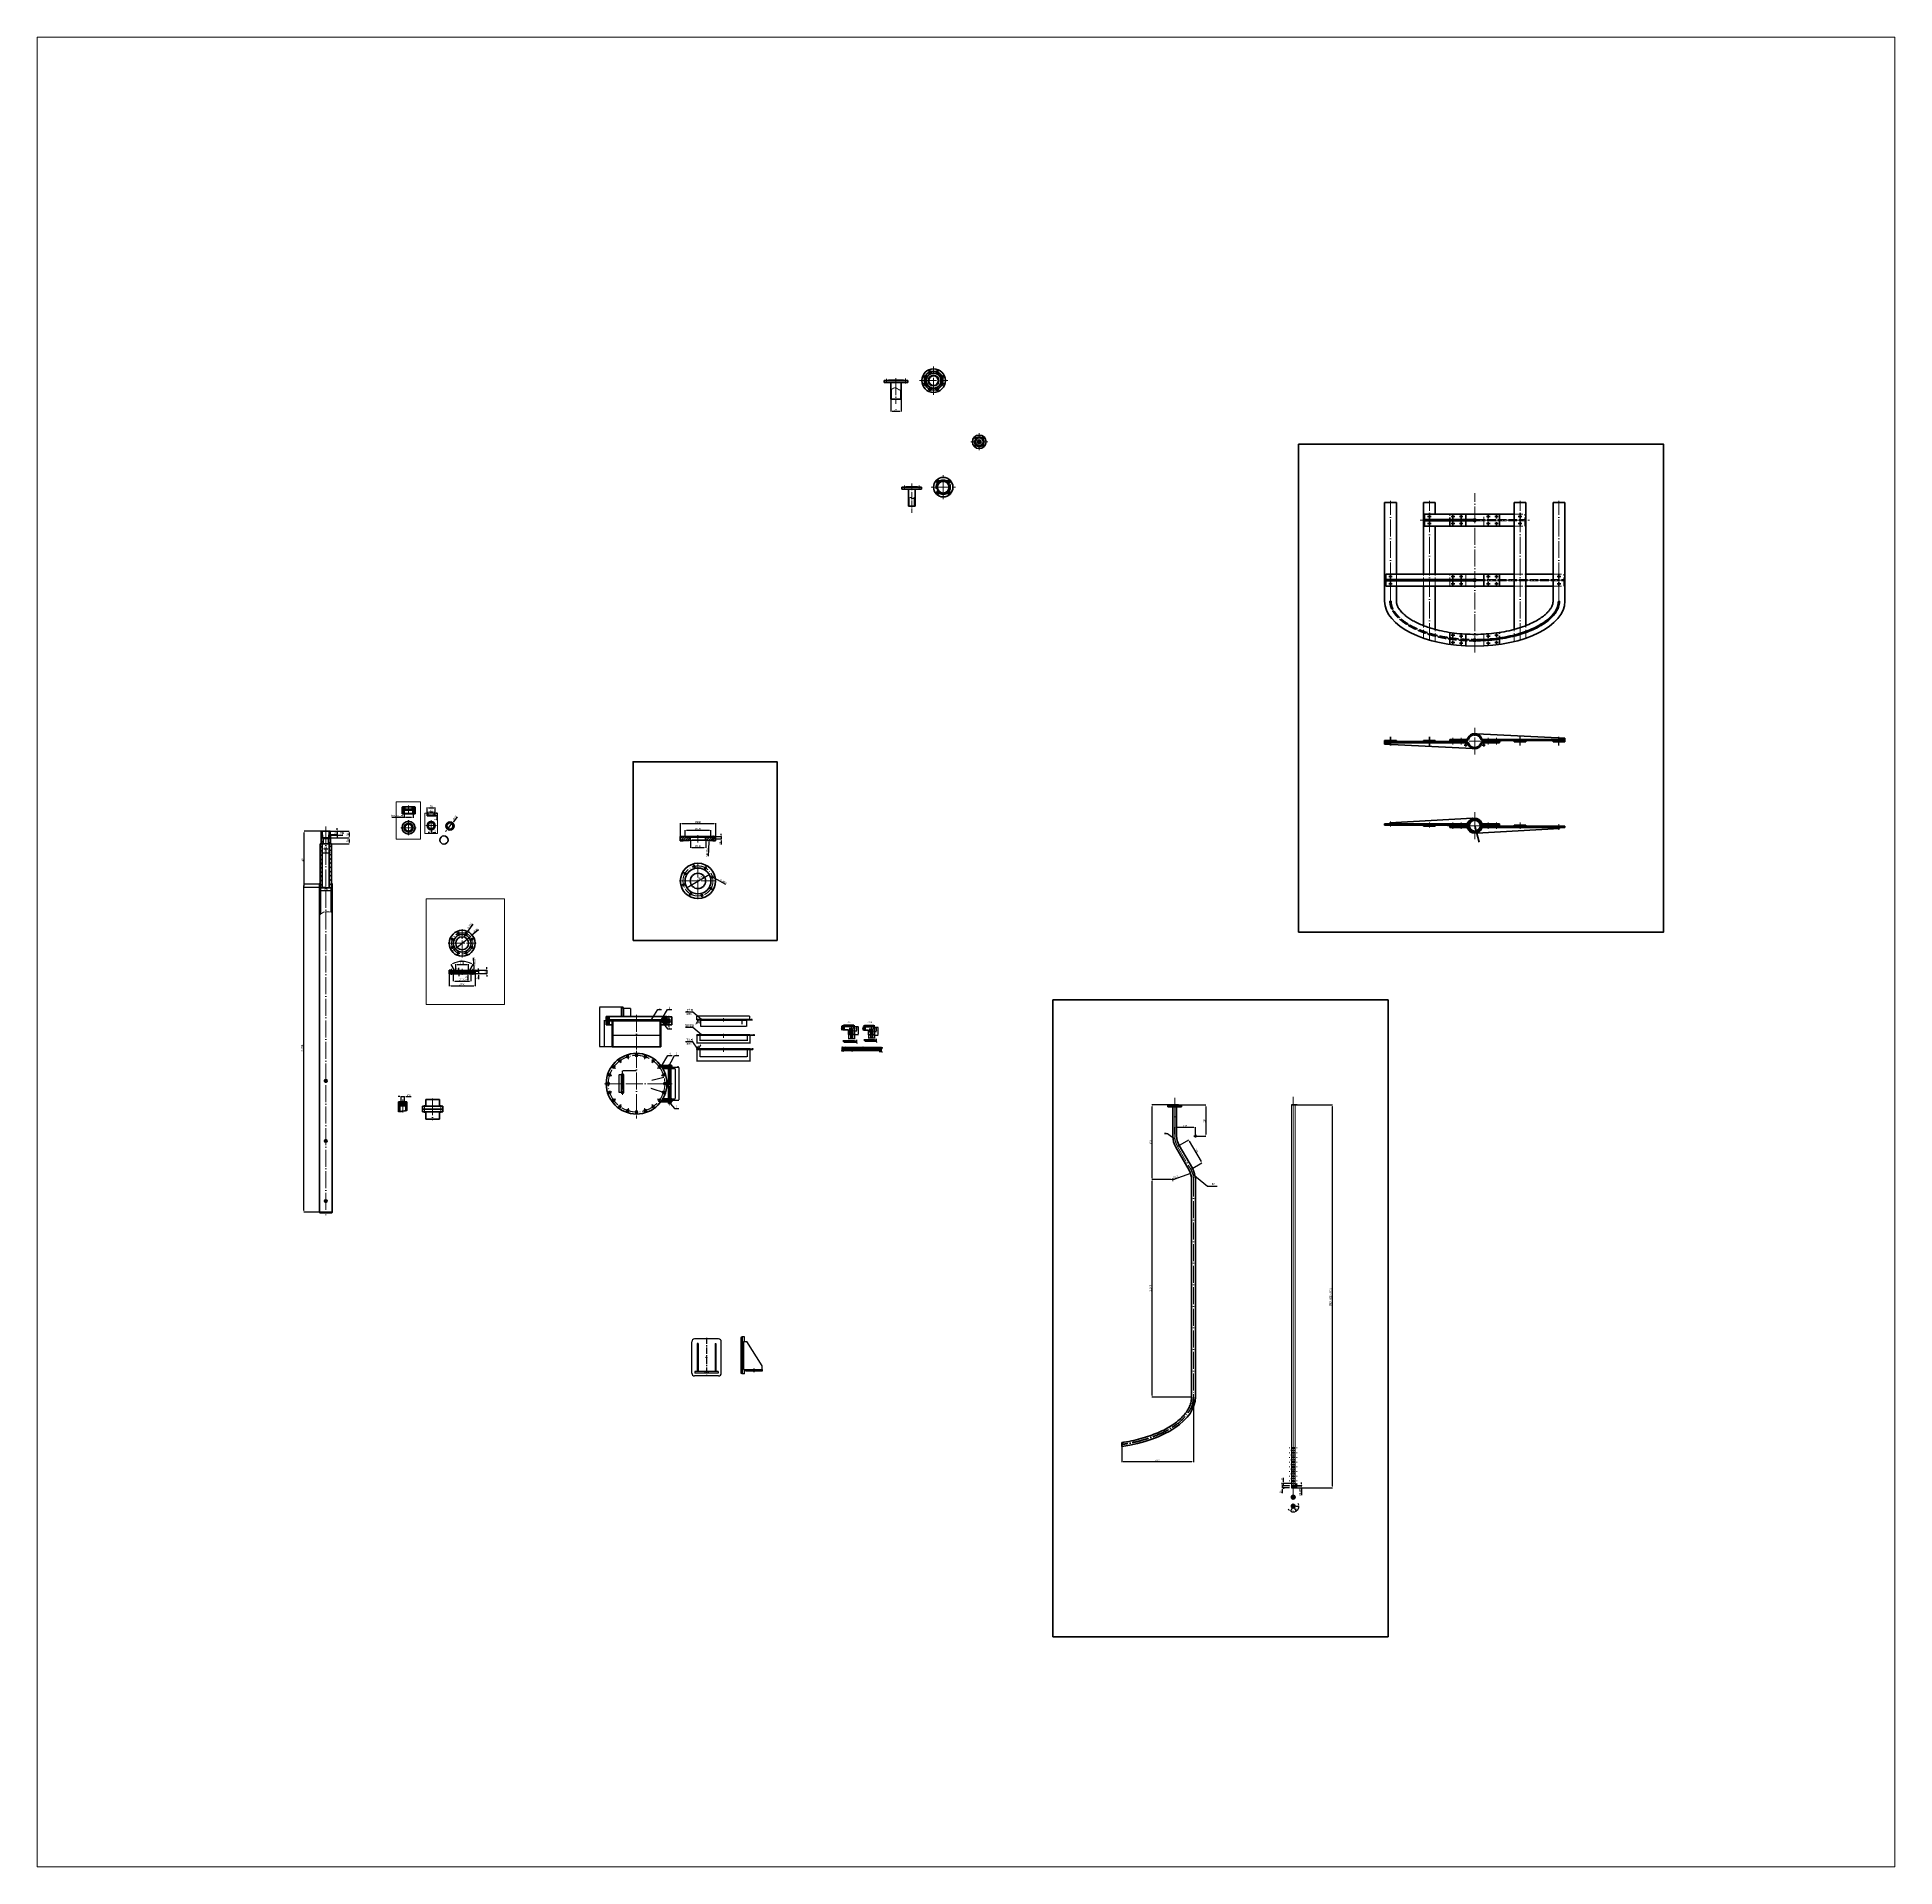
# Model space of a CAD drawing. Extents: x -49005 to 5786, y 3040 to 28144.
# Drawn here: x -34519 to -18751, y 12612 to 28144 of the extents above; entities that cross this region are included whole.
import ezdxf

# ---------------------------------------------------------------- set-up
doc = ezdxf.new("R2010")
doc.units = 0
doc.header["$LTSCALE"] = 6
for name, pattern in [('ACAD_ISO02W100', [15, 12, -3]), ('ACAD_ISO04W100', [30.5, 24, -3, 0.5, -3]), ('CENTER', [2, 1.25, -0.25, 0.25, -0.25])]:
    doc.linetypes.add(name, pattern=pattern)
doc.layers.get('Defpoints').update_dxf_attribs({"linetype": 'CONTINUOUS'})
for name, color, linetype in [('00', 7, 'CONTINUOUS'), ('2', 4, 'CONTINUOUS'), ('3', 3, 'CENTER'), ('harch', 3, 'CONTINUOUS')]:
    doc.layers.add(name, color=color, linetype=linetype)
for name, color, linetype, lineweight in [('CEN', 6, 'ACAD_ISO04W100', 15), ('CON', 7, 'CONTINUOUS', 70), ('DASH', 4, 'ACAD_ISO02W100', 15), ('DIM', 7, 'CONTINUOUS', 20), ('HATCH', 3, 'CONTINUOUS', 18), ('min', 1, 'CONTINUOUS', 18)]:
    doc.layers.add(name, color=color, linetype=linetype, lineweight=lineweight)
doc.styles.get("Standard").update_dxf_attribs({"font": 'SIMFANG.TTF', "width": 0.8})
doc.dimstyles.new('ISO-25', dxfattribs={"dimtxt": 3.5, "dimasz": 2.5, "dimexe": 1.25, "dimexo": 0.625, "dimtad": 1, "dimdec": 0, "dimdsep": 46, "dimlunit": 6, "dimtxsty": 'Standard', "dimcen": 2.5, "dimadec": 0, "dimazin": 0, "dimtfac": 1, "dimtdec": 0, "dimtmove": 0, "dimatfit": 3, "dimfxl": 1, "dimtolj": 1, "dimtzin": 0, "dimarcsym": 0})
doc.dimstyles.get("Standard").update_dxf_attribs({"dimscale": 5, "dimtxt": 3.5, "dimasz": 2.5, "dimexe": 0.25, "dimexo": 0.625, "dimtad": 1, "dimdec": 0, "dimzin": 1, "dimdsep": 46, "dimlunit": 6, "dimtxsty": 'Standard', "dimcen": 2.5, "dimadec": 0, "dimazin": 0, "dimtfac": 1, "dimtdec": 0, "dimtmove": 0, "dimatfit": 3, "dimfxl": 1, "dimtolj": 1, "dimtzin": 0, "dimarcsym": 0})
doc.dimstyles.new('STANDARD$3', dxfattribs={"dimscale": 5, "dimtxt": 3.5, "dimasz": 2.5, "dimexe": 0.25, "dimexo": 0.625, "dimtad": 1, "dimdec": 0, "dimzin": 4, "dimdsep": 46, "dimlunit": 6, "dimtxsty": 'Standard', "dimcen": 2.5, "dimadec": 0, "dimazin": 0, "dimtfac": 1, "dimtdec": 0, "dimtmove": 0, "dimatfit": 3, "dimfxl": 1, "dimtolj": 1, "dimtzin": 0, "dimarcsym": 0})
pattern_1 = [(45, (-13092.3023, 2749.7063), (-2.24506403, 2.24506403), [])]
pattern_2 = [(45, (-48910.7412, 22269.4743), (-2.24506403, 2.24506403), [])]
pattern_3 = [(45, (-48910.7412, 22269.4743), (-1.12253202, 1.12253202), []), (135, (-48910.7412, 22269.4743), (-1.12253202, -1.12253202), [])]

# ---------------------------------------------------------------- blocks, each defined once
blk = doc.blocks.new('*U14', base_point=(269, 444))
at = {"layer": '00', "color": 7}
for p, q in [((99, 734), (88, 726)), ((88, 726), (88, 427)), ((99, 734), (99, 419)), ((119, 734), (99, 734)), ((109, 694), (109, 458)), ((109, 694), (139, 694)), ((119, 694), (119, 734)), ((269, 488), (139, 694)), ((269, 458), (269, 488)), ((99, 419), (88, 427)), ((119, 419), (99, 419)), ((109, 458), (269, 458)), ((119, 419), (119, 458)), ((129, 444), (129, 458)), ((269, 444), (129, 444)), ((269, 458), (269, 444))]:
    blk.add_line(p, q, dxfattribs=at)
at = {"layer": '2', "color": 2, "ltscale": 2}
for p, q in [((184, 458), (184, 444)), ((214, 458), (214, 444))]:
    blk.add_line(p, q, dxfattribs=at)
at = {"layer": '3', "color": 3, "ltscale": 3}
blk.add_line((199, 434), (199, 468), dxfattribs=at)
blk = doc.blocks.new('*U15', base_point=(131, 396))
at = {"layer": '00', "color": 7}
for p, q in [((6, 420), (6, 687)), ((232, 711), (30, 711)), ((51, 671), (51, 435)), ((59, 671), (51, 671)), ((59, 671), (59, 435)), ((203, 671), (203, 435)), ((203, 671), (211, 671)), ((211, 671), (211, 435)), ((256, 420), (256, 687)), ((232, 396), (30, 396)), ((231, 435), (31, 435)), ((31, 435), (31, 421)), ((231, 421), (31, 421)), ((59, 465), (51, 465)), ((211, 465), (203, 465)), ((231, 435), (231, 421))]:
    blk.add_line(p, q, dxfattribs=at)
blk.add_circle((131, 554), 4, dxfattribs=at)
for centre, start, end in [((30, 687), 90, 180), ((232, 687), 0, 90), ((30, 420), 180, 270), ((232, 420), 270, 0)]:
    blk.add_arc(centre, 24, start, end, dxfattribs=at)
at = {"layer": '2', "color": 2, "ltscale": 2}
for p, q in [((116, 435), (116, 421)), ((146, 435), (146, 421))]:
    blk.add_line(p, q, dxfattribs=at)
at = {"layer": '3', "color": 3, "ltscale": 7}
blk.add_line((131, 721), (131, 386), dxfattribs=at)
blk = doc.blocks.new('*D26')
at = {"layer": 'CON', "color": 0, "lineweight": -2}
for p, q in [((-27274, 25067), (-27274, 24967)), ((-27262, 24968), (-27198, 24968)), ((-27185, 25067), (-27185, 24967))]:
    blk.add_line(p, q, dxfattribs=at)
at = {"layer": 'CON', "color": 0, "lineweight": 18}
for points in [[(-27262, 24970), (-27262, 24966), (-27274, 24968)], [(-27198, 24970), (-27198, 24966), (-27185, 24968)]]:
    blk.add_solid(points, dxfattribs=at)
at = {"layer": 'Defpoints', "color": 0, "lineweight": 18}
for p in [(-27274, 25070), (-27185, 25070), (-27185, 24968)]:
    blk.add_point(p, dxfattribs=at)
at = {"layer": 'CON', "color": 0, "insert": (-27230, 24980), "char_height": 17.5, "attachment_point": 5}
blk.add_mtext('\\A1;89', dxfattribs=at)
blk = doc.blocks.new('*D30')
at = {"layer": 'CON', "color": 0, "lineweight": -2}
for p, q in [((-32028, 21404), (-31972, 21404)), ((-32028, 21374), (-31972, 21374)), ((-31973, 21416), (-31973, 21429)), ((-31973, 21404), (-31973, 21374)), ((-31973, 21361), (-31973, 21349))]:
    blk.add_line(p, q, dxfattribs=at)
at = {"layer": 'CON', "color": 0, "lineweight": 18}
for points in [[(-31975, 21416), (-31971, 21416), (-31973, 21404)], [(-31975, 21361), (-31971, 21361), (-31973, 21374)]]:
    blk.add_solid(points, dxfattribs=at)
at = {"layer": 'Defpoints', "color": 0, "lineweight": 18}
for p in [(-32031, 21404), (-32031, 21374), (-31973, 21374)]:
    blk.add_point(p, dxfattribs=at)
at = {"layer": 'CON', "color": 0, "insert": (-31985, 21389), "char_height": 17.5, "attachment_point": 5, "rotation": 90}
blk.add_mtext('\\A1;30', dxfattribs=at)
blk = doc.blocks.new('*D31')
at = {"layer": 'CON', "color": 0, "lineweight": -2}
for p, q in [((-32028, 21404), (-31924, 21404)), ((-32021, 21369), (-31924, 21369)), ((-31925, 21391), (-31925, 21381))]:
    blk.add_line(p, q, dxfattribs=at)
at = {"layer": 'CON', "color": 0, "lineweight": 18}
for points in [[(-31927, 21391), (-31923, 21391), (-31925, 21404)], [(-31927, 21381), (-31923, 21381), (-31925, 21369)]]:
    blk.add_solid(points, dxfattribs=at)
at = {"layer": 'Defpoints', "color": 0, "lineweight": 18}
for p in [(-32031, 21404), (-32024, 21369), (-31925, 21369)]:
    blk.add_point(p, dxfattribs=at)
at = {"layer": 'CON', "color": 0, "insert": (-31937, 21386), "char_height": 17.5, "attachment_point": 5, "rotation": 90}
blk.add_mtext('\\A1;35', dxfattribs=at)
blk = doc.blocks.new('*D32')
at = {"layer": 'CON', "color": 0, "lineweight": -2}
for p, q in [((-32066, 21404), (-31870, 21404)), ((-32066, 21346), (-31870, 21346)), ((-31872, 21391), (-31872, 21358))]:
    blk.add_line(p, q, dxfattribs=at)
at = {"layer": 'CON', "color": 0, "lineweight": 18}
for points in [[(-31874, 21391), (-31870, 21391), (-31872, 21404)], [(-31874, 21358), (-31870, 21358), (-31872, 21346)]]:
    blk.add_solid(points, dxfattribs=at)
at = {"layer": 'Defpoints', "color": 0, "lineweight": 18}
for p in [(-32069, 21404), (-32069, 21346), (-31872, 21346)]:
    blk.add_point(p, dxfattribs=at)
at = {"layer": 'CON', "color": 0, "insert": (-31883, 21375), "char_height": 17.5, "attachment_point": 5, "rotation": 90}
blk.add_mtext('\\A1;58', dxfattribs=at)
blk = doc.blocks.new('*D33')
at = {"layer": 'CON', "color": 0, "lineweight": -2}
for p, q in [((-32066, 21346), (-31870, 21346)), ((-32066, 21296), (-31870, 21296)), ((-31871, 21333), (-31871, 21308))]:
    blk.add_line(p, q, dxfattribs=at)
at = {"layer": 'CON', "color": 0, "lineweight": 18}
for points in [[(-31873, 21333), (-31869, 21333), (-31871, 21346)], [(-31873, 21308), (-31869, 21308), (-31871, 21296)]]:
    blk.add_solid(points, dxfattribs=at)
at = {"layer": 'Defpoints', "color": 0, "lineweight": 18}
for p in [(-32069, 21346), (-32069, 21296), (-31871, 21296)]:
    blk.add_point(p, dxfattribs=at)
at = {"layer": 'CON', "color": 0, "insert": (-31883, 21321), "char_height": 17.5, "attachment_point": 5, "rotation": 90}
blk.add_mtext('\\A1;50', dxfattribs=at)
blk = doc.blocks.new('*D34')
at = {"layer": 'Defpoints', "color": 0, "lineweight": 18}
for p in [(-30802, 20224), (-30802, 20194), (-30702, 20194)]:
    blk.add_point(p, dxfattribs=at)
at = {"layer": 'min', "color": 0, "lineweight": -2}
for p, q in [((-30799, 20224), (-30700, 20224)), ((-30799, 20194), (-30700, 20194)), ((-30702, 20236), (-30702, 20249)), ((-30702, 20224), (-30702, 20194)), ((-30702, 20181), (-30702, 20169))]:
    blk.add_line(p, q, dxfattribs=at)
at = {"layer": 'min', "color": 0, "lineweight": 18}
for points in [[(-30704, 20236), (-30699, 20236), (-30702, 20224)], [(-30704, 20181), (-30699, 20181), (-30702, 20194)]]:
    blk.add_solid(points, dxfattribs=at)
at = {"layer": 'min', "color": 0, "insert": (-30713, 20209), "char_height": 17.5, "attachment_point": 5, "rotation": 90}
blk.add_mtext('\\A1;30', dxfattribs=at)
blk = doc.blocks.new('*D35')
at = {"layer": 'Defpoints', "color": 0, "lineweight": 18}
for p in [(-30815, 20194), (-30814, 20214), (-30774, 20194)]:
    blk.add_point(p, dxfattribs=at)
at = {"layer": 'min', "color": 0, "lineweight": -2}
for p, q in [((-30812, 20194), (-30772, 20194)), ((-30811, 20214), (-30772, 20214)), ((-30774, 20226), (-30774, 20239)), ((-30774, 20214), (-30774, 20194)), ((-30774, 20181), (-30774, 20146))]:
    blk.add_line(p, q, dxfattribs=at)
at = {"layer": 'min', "color": 0, "lineweight": 18}
for points in [[(-30776, 20226), (-30771, 20226), (-30774, 20214)], [(-30776, 20181), (-30771, 20181), (-30774, 20194)]]:
    blk.add_solid(points, dxfattribs=at)
at = {"layer": 'min', "color": 0, "insert": (-30785, 20157), "char_height": 17.5, "attachment_point": 5, "rotation": 90}
blk.add_mtext('\\A1;20', dxfattribs=at)
blk = doc.blocks.new('*D36')
at = {"layer": 'Defpoints', "color": 0, "lineweight": 18}
for p in [(-30987, 20194), (-30837, 20194), (-30837, 20130)]:
    blk.add_point(p, dxfattribs=at)
at = {"layer": 'min', "color": 0, "lineweight": -2}
for p, q in [((-30987, 20191), (-30987, 20129)), ((-30837, 20191), (-30837, 20129)), ((-30974, 20130), (-30849, 20130))]:
    blk.add_line(p, q, dxfattribs=at)
at = {"layer": 'min', "color": 0, "lineweight": 18}
for points in [[(-30974, 20132), (-30974, 20128), (-30987, 20130)], [(-30849, 20132), (-30849, 20128), (-30837, 20130)]]:
    blk.add_solid(points, dxfattribs=at)
at = {"layer": 'min', "color": 0, "insert": (-30912, 20142), "char_height": 17.5, "attachment_point": 5}
blk.add_mtext('\\A1;{\\Fisocp|c134;%%C}150', dxfattribs=at)
blk = doc.blocks.new('*D37')
at = {"layer": 'Defpoints', "color": 0, "lineweight": 18}
for p in [(-31022, 20194), (-30802, 20194), (-30802, 20090)]:
    blk.add_point(p, dxfattribs=at)
at = {"layer": 'min', "color": 0, "lineweight": -2}
for p, q in [((-31022, 20191), (-31022, 20089)), ((-30802, 20191), (-30802, 20089)), ((-31009, 20090), (-30814, 20090))]:
    blk.add_line(p, q, dxfattribs=at)
at = {"layer": 'min', "color": 0, "lineweight": 18}
for points in [[(-31009, 20092), (-31009, 20088), (-31022, 20090)], [(-30814, 20092), (-30814, 20088), (-30802, 20090)]]:
    blk.add_solid(points, dxfattribs=at)
at = {"layer": 'min', "color": 0, "insert": (-30912, 20102), "char_height": 17.5, "attachment_point": 5}
blk.add_mtext('\\A1;{\\Fisocp|c134;%%C}220', dxfattribs=at)
blk = doc.blocks.new('*D38')
at = {"layer": 'Defpoints', "color": 0, "lineweight": 18}
for p in [(-30842, 20509), (-30982, 20395)]:
    blk.add_point(p, dxfattribs=at)
at = {"layer": 'min', "color": 0, "lineweight": -2}
for p, q in [((-30982, 20395), (-30842, 20509)), ((-30773, 20566), (-30832, 20517)), ((-30991, 20387), (-31001, 20379))]:
    blk.add_line(p, q, dxfattribs=at)
at = {"layer": 'min', "color": 0, "lineweight": 18}
for points in [[(-30834, 20518), (-30831, 20515), (-30842, 20509)], [(-30993, 20389), (-30990, 20385), (-30982, 20395)]]:
    blk.add_solid(points, dxfattribs=at)
at = {"layer": 'min', "color": 0, "insert": (-30797, 20561), "char_height": 17.5, "attachment_point": 5, "rotation": 39.2559}
blk.add_mtext('\\A1;{\\Fisocp|c134;%%C}180', dxfattribs=at)
blk = doc.blocks.new('*D39')
at = {"layer": 'Defpoints', "color": 0, "lineweight": 18}
for p in [(-30885, 20197), (-30865, 20194), (-30865, 20194)]:
    blk.add_point(p, dxfattribs=at)
at = {"layer": 'min', "color": 0, "lineweight": -2}
for p, q in [((-30881, 20197), (-30864, 20197)), ((-30869, 20194), (-30867, 20194)), ((-30865, 20210), (-30865, 20222)), ((-30865, 20197), (-30865, 20194)), ((-30865, 20181), (-30865, 20138))]:
    blk.add_line(p, q, dxfattribs=at)
at = {"layer": 'min', "color": 0, "lineweight": 18}
for points in [[(-30867, 20210), (-30863, 20210), (-30865, 20197)], [(-30867, 20181), (-30863, 20181), (-30865, 20194)]]:
    blk.add_solid(points, dxfattribs=at)
at = {"layer": 'min', "color": 0, "insert": (-30877, 20153), "char_height": 17.5, "attachment_point": 5, "rotation": 90}
blk.add_mtext('\\A1;3.5', dxfattribs=at)
blk = doc.blocks.new('*D40')
at = {"layer": 'Defpoints', "color": 0, "lineweight": 18}
for p in [(-30940, 20205), (-30940, 20205), (-30940, 20197)]:
    blk.add_point(p, dxfattribs=at)
at = {"layer": 'min', "color": 0, "lineweight": -2}
for p, q in [((-30943, 20205), (-30941, 20205)), ((-30943, 20197), (-30941, 20197)), ((-30940, 20218), (-30940, 20243)), ((-30940, 20197), (-30940, 20205)), ((-30940, 20185), (-30940, 20172))]:
    blk.add_line(p, q, dxfattribs=at)
at = {"layer": 'min', "color": 0, "lineweight": 18}
for points in [[(-30942, 20218), (-30938, 20218), (-30940, 20205)], [(-30942, 20185), (-30938, 20185), (-30940, 20197)]]:
    blk.add_solid(points, dxfattribs=at)
at = {"layer": 'min', "color": 0, "insert": (-30952, 20236), "char_height": 17.5, "attachment_point": 5, "rotation": 90}
blk.add_mtext('\\A1;8', dxfattribs=at)
blk = doc.blocks.new('*D41')
at = {"layer": 'Defpoints', "color": 0, "lineweight": 18}
for p in [(-30976, 20221), (-30967, 20205), (-30879, 20294), (-30857, 20205), (-30848, 20221)]:
    blk.add_point(p, dxfattribs=at)
at = {"layer": 'min', "color": 0, "lineweight": -2}
for p, q in [((-30978, 20224), (-31006, 20273)), ((-30846, 20224), (-30818, 20273))]:
    blk.add_line(p, q, dxfattribs=at)
blk.add_arc((-30912, 20110), 187, 63.8256, 116.1744, dxfattribs=at)
at = {"layer": 'min', "color": 0, "lineweight": 18}
for points in [[(-30993, 20276), (-30995, 20280), (-31005, 20272)], [(-30828, 20280), (-30830, 20276), (-30818, 20272)]]:
    blk.add_solid(points, dxfattribs=at)
at = {"layer": 'min', "color": 0, "insert": (-30912, 20309), "char_height": 17.5, "attachment_point": 5}
blk.add_mtext('\\A1;60°', dxfattribs=at)
blk = doc.blocks.new('*D42')
at = {"layer": 'Defpoints', "color": 0, "lineweight": 18}
for p in [(-30913, 21939), (-30813, 20223)]:
    blk.add_point(p, dxfattribs=at)
at = {"layer": 'min', "color": 0, "lineweight": -2}
blk.add_line((-30819, 20329), (-30814, 20236), dxfattribs=at)
at = {"layer": 'min', "color": 0, "lineweight": 18}
blk.add_solid([(-30812, 20236), (-30816, 20236), (-30813, 20223)], dxfattribs=at)
at = {"layer": 'min', "color": 0, "insert": (-30806, 20298), "char_height": 17.5, "attachment_point": 5, "rotation": 273.3248}
blk.add_mtext('\\A1;SR1750', dxfattribs=at)
blk = doc.blocks.new('*D43')
at = {"layer": 'Defpoints', "color": 0, "lineweight": 18}
for p in [(-30967, 20205), (-30857, 20272), (-30857, 20205)]:
    blk.add_point(p, dxfattribs=at)
at = {"layer": 'min', "color": 0, "lineweight": -2}
for p, q in [((-30967, 20208), (-30967, 20274)), ((-30954, 20272), (-30869, 20272)), ((-30857, 20208), (-30857, 20274))]:
    blk.add_line(p, q, dxfattribs=at)
at = {"layer": 'min', "color": 0, "lineweight": 18}
for points in [[(-30954, 20275), (-30954, 20270), (-30967, 20272)], [(-30869, 20275), (-30869, 20270), (-30857, 20272)]]:
    blk.add_solid(points, dxfattribs=at)
at = {"layer": 'min', "color": 0, "insert": (-30912, 20284), "char_height": 17.5, "attachment_point": 5}
blk.add_mtext('\\A1;110', dxfattribs=at)
blk = doc.blocks.new('*D44')
at = {"layer": 'Defpoints', "color": 0, "lineweight": 18}
for p in [(-30882, 20528), (-30873, 20542)]:
    blk.add_point(p, dxfattribs=at)
at = {"layer": 'min', "color": 0, "lineweight": -2}
for p, q in [((-30889, 20518), (-30896, 20508)), ((-30882, 20528), (-30873, 20542)), ((-30822, 20614), (-30866, 20552))]:
    blk.add_line(p, q, dxfattribs=at)
at = {"layer": 'min', "color": 0, "lineweight": 18}
for points in [[(-30891, 20519), (-30887, 20517), (-30882, 20528)], [(-30867, 20553), (-30864, 20551), (-30873, 20542)]]:
    blk.add_solid(points, dxfattribs=at)
at = {"layer": 'min', "color": 0, "insert": (-30847, 20600), "char_height": 17.5, "attachment_point": 5, "rotation": 55.1356}
blk.add_mtext('\\A1;8-M16', dxfattribs=at)
blk = doc.blocks.new('*D60')
at = {"layer": 'Defpoints', "color": 0, "lineweight": 18}
for p in [(-29132, 19401), (-29132, 19400), (-29078, 19401)]:
    blk.add_point(p, dxfattribs=at)
at = {"layer": 'min', "color": 0, "lineweight": -2}
for p, q in [((-29131, 19401), (-29076, 19401)), ((-29131, 19400), (-29076, 19400)), ((-29078, 19403), (-29078, 19408)), ((-29078, 19400), (-29078, 19401)), ((-29078, 19397), (-29078, 19395))]:
    blk.add_line(p, q, dxfattribs=at)
at = {"layer": 'min', "color": 0, "lineweight": 18}
for points in [[(-29078, 19403), (-29077, 19403), (-29078, 19401)], [(-29078, 19397), (-29077, 19397), (-29078, 19400)]]:
    blk.add_solid(points, dxfattribs=at)
at = {"layer": 'min', "color": 0, "insert": (-29080, 19407), "char_height": 3.5, "attachment_point": 5, "rotation": 90}
blk.add_mtext('\\A1;1', dxfattribs=at)
blk = doc.blocks.new('*D61')
at = {"layer": 'Defpoints', "color": 0, "lineweight": 18}
for p in [(-29563, 19335), (-29581, 19185), (-29563, 19185)]:
    blk.add_point(p, dxfattribs=at)
at = {"layer": 'min', "color": 0, "lineweight": -2}
for p, q in [((-29563, 19335), (-29582, 19335)), ((-29581, 19332), (-29581, 19187)), ((-29563, 19185), (-29582, 19185))]:
    blk.add_line(p, q, dxfattribs=at)
at = {"layer": 'min', "color": 0, "lineweight": 18}
for points in [[(-29581, 19332), (-29580, 19332), (-29581, 19335)], [(-29581, 19187), (-29580, 19187), (-29581, 19185)]]:
    blk.add_solid(points, dxfattribs=at)
at = {"layer": 'min', "color": 0, "insert": (-29583, 19260), "char_height": 3.5, "attachment_point": 5, "rotation": 90}
blk.add_mtext('\\A1;150', dxfattribs=at)
blk = doc.blocks.new('*D62')
at = {"layer": 'Defpoints', "color": 0, "lineweight": 18}
for p in [(-29552, 19369), (-29552, 19355), (-29432, 19367)]:
    blk.add_point(p, dxfattribs=at)
at = {"layer": 'min', "color": 0, "lineweight": -2}
for p, q in [((-29552, 19355), (-29552, 19370)), ((-29434, 19369), (-29549, 19369)), ((-29432, 19368), (-29432, 19370))]:
    blk.add_line(p, q, dxfattribs=at)
at = {"layer": 'min', "color": 0, "lineweight": 18}
for points in [[(-29549, 19370), (-29549, 19369), (-29552, 19369)], [(-29434, 19370), (-29434, 19369), (-29432, 19369)]]:
    blk.add_solid(points, dxfattribs=at)
at = {"layer": 'min', "color": 0, "insert": (-29492, 19372), "char_height": 3.5, "attachment_point": 5}
blk.add_mtext('\\A1;120', dxfattribs=at)
blk = doc.blocks.new('*D63')
at = {"layer": 'Defpoints', "color": 0, "lineweight": 18}
for p in [(-29198, 19316), (-29665, 19204)]:
    blk.add_point(p, dxfattribs=at)
at = {"layer": 'min', "color": 0, "lineweight": -2}
blk.add_line((-29303, 19291), (-29201, 19315), dxfattribs=at)
at = {"layer": 'min', "color": 0, "lineweight": 18}
blk.add_solid([(-29201, 19316), (-29201, 19315), (-29198, 19316)], dxfattribs=at)
at = {"layer": 'min', "color": 0, "insert": (-29299, 19294), "char_height": 3.5, "attachment_point": 5, "rotation": 13.5068}
blk.add_mtext('\\A1;{\\Fisocp.shx|c0;%%c}480', dxfattribs=at)
blk = doc.blocks.new('*D64')
at = {"layer": 'Defpoints', "color": 0, "lineweight": 18}
for p in [(-29677, 19340), (-29187, 19180)]:
    blk.add_point(p, dxfattribs=at)
at = {"layer": 'min', "color": 0, "lineweight": -2}
blk.add_line((-29311, 19221), (-29189, 19181), dxfattribs=at)
at = {"layer": 'min', "color": 0, "lineweight": 18}
blk.add_solid([(-29189, 19181), (-29189, 19181), (-29187, 19180)], dxfattribs=at)
at = {"layer": 'min', "color": 0, "insert": (-29307, 19222), "char_height": 3.5, "attachment_point": 5, "rotation": 341.9576}
blk.add_mtext('\\A1;{\\Fisocp.shx|c0;%%c}515', dxfattribs=at)
blk = doc.blocks.new('*D45')
at = {"layer": 'Defpoints', "color": 0, "lineweight": 18}
for p in [(-29638, 19674), (-29638, 19669), (-29632, 19674)]:
    blk.add_point(p, dxfattribs=at)
at = {"layer": 'min', "color": 0, "lineweight": -2}
for p, q in [((-29640, 19669), (-29643, 19669)), ((-29638, 19673), (-29638, 19668)), ((-29632, 19669), (-29638, 19669)), ((-29632, 19673), (-29632, 19668)), ((-29629, 19669), (-29627, 19669))]:
    blk.add_line(p, q, dxfattribs=at)
at = {"layer": 'min', "color": 0, "lineweight": 18}
for points in [[(-29640, 19669), (-29640, 19668), (-29638, 19669)], [(-29629, 19669), (-29629, 19668), (-29632, 19669)]]:
    blk.add_solid(points, dxfattribs=at)
at = {"layer": 'min', "color": 0, "insert": (-29635, 19671), "char_height": 3.5, "attachment_point": 5}
blk.add_mtext('\\A1;6', dxfattribs=at)
blk = doc.blocks.new('*D46')
at = {"layer": 'Defpoints', "color": 0, "lineweight": 18}
for p in [(-29632, 19683), (-29632, 19669), (-29232, 19683)]:
    blk.add_point(p, dxfattribs=at)
at = {"layer": 'min', "color": 0, "lineweight": -2}
for p, q in [((-29632, 19682), (-29632, 19668)), ((-29234, 19669), (-29629, 19669)), ((-29232, 19682), (-29232, 19668))]:
    blk.add_line(p, q, dxfattribs=at)
at = {"layer": 'min', "color": 0, "lineweight": 18}
for points in [[(-29629, 19669), (-29629, 19668), (-29632, 19669)], [(-29234, 19669), (-29234, 19668), (-29232, 19669)]]:
    blk.add_solid(points, dxfattribs=at)
at = {"layer": 'min', "color": 0, "insert": (-29432, 19671), "char_height": 3.5, "attachment_point": 5}
blk.add_mtext('\\A1;{\\Fisocp.shx|c0;%%c}400', dxfattribs=at)
blk = doc.blocks.new('*D47')
at = {"layer": 'Defpoints', "color": 0, "lineweight": 18}
for p in [(-29744, 19909), (-29552, 19909), (-29638, 19573)]:
    blk.add_point(p, dxfattribs=at)
at = {"layer": 'min', "color": 0, "lineweight": -2}
for p, q in [((-29552, 19909), (-29746, 19909)), ((-29744, 19575), (-29744, 19906)), ((-29638, 19573), (-29746, 19573))]:
    blk.add_line(p, q, dxfattribs=at)
at = {"layer": 'min', "color": 0, "lineweight": 18}
for points in [[(-29745, 19906), (-29744, 19906), (-29744, 19909)], [(-29745, 19575), (-29744, 19575), (-29744, 19573)]]:
    blk.add_solid(points, dxfattribs=at)
at = {"layer": 'min', "color": 0, "insert": (-29747, 19741), "char_height": 3.5, "attachment_point": 5, "rotation": 90}
blk.add_mtext('\\A1;336', dxfattribs=at)
blk = doc.blocks.new('*D48')
at = {"layer": 'Defpoints', "color": 0, "lineweight": 18}
for p in [(-29689, 19793), (-29707, 19573), (-29638, 19573)]:
    blk.add_point(p, dxfattribs=at)
at = {"layer": 'min', "color": 0, "lineweight": -2}
for p, q in [((-29690, 19793), (-29708, 19793)), ((-29707, 19790), (-29707, 19575)), ((-29638, 19573), (-29708, 19573))]:
    blk.add_line(p, q, dxfattribs=at)
at = {"layer": 'min', "color": 0, "lineweight": 18}
for points in [[(-29707, 19790), (-29707, 19790), (-29707, 19793)], [(-29707, 19575), (-29707, 19575), (-29707, 19573)]]:
    blk.add_solid(points, dxfattribs=at)
at = {"layer": 'min', "color": 0, "insert": (-29709, 19683), "char_height": 3.5, "attachment_point": 5, "rotation": 90}
blk.add_mtext('\\A1;220', dxfattribs=at)
blk = doc.blocks.new('*D65')
at = {"layer": 'Defpoints', "color": 0, "lineweight": 18}
for p in [(-29542, 19901), (-29542, 19831), (-29483, 19831)]:
    blk.add_point(p, dxfattribs=at)
at = {"layer": 'min', "color": 0, "lineweight": -2}
for p, q in [((-29541, 19901), (-29482, 19901)), ((-29483, 19898), (-29483, 19833)), ((-29541, 19831), (-29482, 19831))]:
    blk.add_line(p, q, dxfattribs=at)
at = {"layer": 'min', "color": 0, "lineweight": 18}
for points in [[(-29484, 19898), (-29483, 19898), (-29483, 19901)], [(-29484, 19833), (-29483, 19833), (-29483, 19831)]]:
    blk.add_solid(points, dxfattribs=at)
at = {"layer": 'min', "color": 0, "insert": (-29486, 19866), "char_height": 3.5, "attachment_point": 5, "rotation": 90}
blk.add_mtext('\\A1;70', dxfattribs=at)
blk = doc.blocks.new('*D66')
at = {"layer": 'Defpoints', "color": 0, "lineweight": 18}
for p in [(-29132, 19400), (-29132, 19120), (-29073, 19120)]:
    blk.add_point(p, dxfattribs=at)
at = {"layer": 'min', "color": 0, "lineweight": -2}
for p, q in [((-29131, 19400), (-29072, 19400)), ((-29073, 19397), (-29073, 19122)), ((-29131, 19120), (-29072, 19120))]:
    blk.add_line(p, q, dxfattribs=at)
at = {"layer": 'min', "color": 0, "lineweight": 18}
for points in [[(-29074, 19397), (-29073, 19397), (-29073, 19400)], [(-29074, 19122), (-29073, 19122), (-29073, 19120)]]:
    blk.add_solid(points, dxfattribs=at)
at = {"layer": 'min', "color": 0, "insert": (-29076, 19260), "char_height": 3.5, "attachment_point": 5, "rotation": 90}
blk.add_mtext('\\A1;280', dxfattribs=at)
blk = doc.blocks.new('*D49')
at = {"layer": 'Defpoints', "color": 0, "lineweight": 18}
for p in [(-29132, 19388), (-29132, 19132), (-29104, 19132)]:
    blk.add_point(p, dxfattribs=at)
at = {"layer": 'min', "color": 0, "lineweight": -2}
for p, q in [((-29131, 19388), (-29103, 19388)), ((-29104, 19385), (-29104, 19134)), ((-29131, 19132), (-29103, 19132))]:
    blk.add_line(p, q, dxfattribs=at)
at = {"layer": 'min', "color": 0, "lineweight": 18}
for points in [[(-29104, 19385), (-29104, 19385), (-29104, 19388)], [(-29104, 19134), (-29104, 19134), (-29104, 19132)]]:
    blk.add_solid(points, dxfattribs=at)
at = {"layer": 'min', "color": 0, "insert": (-29106, 19260), "char_height": 3.5, "attachment_point": 5, "rotation": 90}
blk.add_mtext('\\A1;256', dxfattribs=at)
blk = doc.blocks.new('*D50')
at = {"layer": 'Defpoints', "color": 0, "lineweight": 18}
for p in [(-27674, 19561), (-27354, 19570), (-27354, 19561)]:
    blk.add_point(p, dxfattribs=at)
at = {"layer": 'min', "color": 0, "lineweight": -2}
for p, q in [((-27674, 19562), (-27674, 19572)), ((-27669, 19570), (-27359, 19570)), ((-27354, 19562), (-27354, 19572))]:
    blk.add_line(p, q, dxfattribs=at)
at = {"layer": 'min', "color": 0, "lineweight": 18}
for points in [[(-27669, 19571), (-27669, 19569), (-27674, 19570)], [(-27359, 19571), (-27359, 19569), (-27354, 19570)]]:
    blk.add_solid(points, dxfattribs=at)
at = {"layer": 'min', "color": 0, "insert": (-27514, 19575), "char_height": 7, "attachment_point": 5}
blk.add_mtext('\\A1;320', dxfattribs=at)
blk = doc.blocks.new('*D67')
at = {"layer": 'Defpoints', "color": 0, "lineweight": 18}
for p in [(-28919, 19832), (-28919, 19804), (-28469, 19804)]:
    blk.add_point(p, dxfattribs=at)
at = {"layer": 'min', "color": 0, "lineweight": -2}
for p, q in [((-28919, 19804), (-28919, 19833)), ((-28472, 19832), (-28917, 19832)), ((-28469, 19804), (-28469, 19833))]:
    blk.add_line(p, q, dxfattribs=at)
at = {"layer": 'min', "color": 0, "lineweight": 18}
for points in [[(-28917, 19832), (-28917, 19831), (-28919, 19832)], [(-28472, 19832), (-28472, 19831), (-28469, 19832)]]:
    blk.add_solid(points, dxfattribs=at)
at = {"layer": 'min', "color": 0, "insert": (-28694, 19834), "char_height": 3.5, "attachment_point": 5}
blk.add_mtext('\\A1;{\\Fisocp.shx|c0;%%c}450', dxfattribs=at)
blk = doc.blocks.new('*D51')
at = {"layer": 'Defpoints', "color": 0, "lineweight": 18}
for p in [(-28889, 19799), (-28889, 19746), (-28499, 19799)]:
    blk.add_point(p, dxfattribs=at)
at = {"layer": 'min', "color": 0, "lineweight": -2}
for p, q in [((-28889, 19798), (-28889, 19744)), ((-28502, 19746), (-28887, 19746)), ((-28499, 19798), (-28499, 19744))]:
    blk.add_line(p, q, dxfattribs=at)
at = {"layer": 'min', "color": 0, "lineweight": 18}
for points in [[(-28887, 19746), (-28887, 19745), (-28889, 19746)], [(-28502, 19746), (-28502, 19745), (-28499, 19746)]]:
    blk.add_solid(points, dxfattribs=at)
at = {"layer": 'min', "color": 0, "insert": (-28695, 19748), "char_height": 3.5, "attachment_point": 5}
blk.add_mtext('\\A1;{\\Fisocp.shx|c0;%%c}390', dxfattribs=at)
blk = doc.blocks.new('*D68')
at = {"layer": 'Defpoints', "color": 0, "lineweight": 18}
for p in [(-28537, 19799), (-28515, 19799), (-28513, 19804)]:
    blk.add_point(p, dxfattribs=at)
at = {"layer": 'min', "color": 0, "lineweight": -2}
for p, q in [((-28514, 19804), (-28538, 19804)), ((-28515, 19799), (-28538, 19799)), ((-28537, 19806), (-28537, 19809)), ((-28537, 19804), (-28537, 19799)), ((-28537, 19796), (-28537, 19766))]:
    blk.add_line(p, q, dxfattribs=at)
at = {"layer": 'min', "color": 0, "lineweight": 18}
for points in [[(-28537, 19806), (-28536, 19806), (-28537, 19804)], [(-28537, 19796), (-28536, 19796), (-28537, 19799)]]:
    blk.add_solid(points, dxfattribs=at)
at = {"layer": 'min', "color": 0, "insert": (-28539, 19768), "char_height": 3.5, "attachment_point": 5, "rotation": 90}
blk.add_mtext('\\A1;5', dxfattribs=at)
blk = doc.blocks.new('*D69')
at = {"layer": 'Defpoints', "color": 0, "lineweight": 18}
for p in [(-28469, 19804), (-28469, 19801), (-28452, 19801)]:
    blk.add_point(p, dxfattribs=at)
at = {"layer": 'min', "color": 0, "lineweight": -2}
for p, q in [((-28469, 19804), (-28451, 19804)), ((-28469, 19801), (-28451, 19801)), ((-28452, 19806), (-28452, 19809)), ((-28452, 19804), (-28452, 19801)), ((-28452, 19798), (-28452, 19796))]:
    blk.add_line(p, q, dxfattribs=at)
at = {"layer": 'min', "color": 0, "lineweight": 18}
for points in [[(-28453, 19806), (-28452, 19806), (-28452, 19804)], [(-28453, 19798), (-28452, 19798), (-28452, 19801)]]:
    blk.add_solid(points, dxfattribs=at)
at = {"layer": 'min', "color": 0, "insert": (-28455, 19802), "char_height": 3.5, "attachment_point": 5, "rotation": 90}
blk.add_mtext('\\A1;3', dxfattribs=at)
blk = doc.blocks.new('*D52')
at = {"layer": 'Defpoints', "color": 0, "lineweight": 18}
for p in [(-28919, 19671), (-28919, 19603), (-28469, 19671)]:
    blk.add_point(p, dxfattribs=at)
at = {"layer": 'min', "color": 0, "lineweight": -2}
for p, q in [((-28919, 19671), (-28919, 19602)), ((-28471, 19603), (-28916, 19603)), ((-28469, 19671), (-28469, 19602))]:
    blk.add_line(p, q, dxfattribs=at)
at = {"layer": 'min', "color": 0, "lineweight": 18}
for points in [[(-28916, 19603), (-28916, 19602), (-28919, 19603)], [(-28471, 19603), (-28471, 19602), (-28469, 19603)]]:
    blk.add_solid(points, dxfattribs=at)
at = {"layer": 'min', "color": 0, "insert": (-28689, 19605), "char_height": 3.5, "attachment_point": 5}
blk.add_mtext('\\A1;{\\Fisocp.shx|c0;%%c}450', dxfattribs=at)
blk = doc.blocks.new('*D53')
at = {"layer": 'Defpoints', "color": 0, "lineweight": 18}
for p in [(-28894, 19671), (-28894, 19627), (-28494, 19668)]:
    blk.add_point(p, dxfattribs=at)
at = {"layer": 'min', "color": 0, "lineweight": -2}
for p, q in [((-28894, 19671), (-28894, 19625)), ((-28496, 19627), (-28891, 19627)), ((-28494, 19668), (-28494, 19625))]:
    blk.add_line(p, q, dxfattribs=at)
at = {"layer": 'min', "color": 0, "lineweight": 18}
for points in [[(-28891, 19627), (-28891, 19626), (-28894, 19627)], [(-28496, 19627), (-28496, 19626), (-28494, 19627)]]:
    blk.add_solid(points, dxfattribs=at)
at = {"layer": 'min', "color": 0, "insert": (-28689, 19629), "char_height": 3.5, "attachment_point": 5}
blk.add_mtext('\\A1;{\\Fisocp.shx|c0;%%c}400', dxfattribs=at)
blk = doc.blocks.new('*D70')
at = {"layer": 'Defpoints', "color": 0, "lineweight": 18}
for p in [(-28469, 19674), (-28469, 19671), (-28432, 19671)]:
    blk.add_point(p, dxfattribs=at)
at = {"layer": 'min', "color": 0, "lineweight": -2}
for p, q in [((-28468, 19674), (-28430, 19674)), ((-28468, 19671), (-28430, 19671)), ((-28432, 19677), (-28432, 19679)), ((-28432, 19674), (-28432, 19671)), ((-28432, 19669), (-28432, 19666))]:
    blk.add_line(p, q, dxfattribs=at)
at = {"layer": 'min', "color": 0, "lineweight": 18}
for points in [[(-28432, 19677), (-28431, 19677), (-28432, 19674)], [(-28432, 19669), (-28431, 19669), (-28432, 19671)]]:
    blk.add_solid(points, dxfattribs=at)
at = {"layer": 'min', "color": 0, "insert": (-28434, 19673), "char_height": 3.5, "attachment_point": 5, "rotation": 90}
blk.add_mtext('\\A1;3', dxfattribs=at)
blk = doc.blocks.new('*D71')
at = {"layer": 'Defpoints', "color": 0, "lineweight": 18}
for p in [(-28469, 19556), (-28469, 19551), (-28446, 19551)]:
    blk.add_point(p, dxfattribs=at)
at = {"layer": 'min', "color": 0, "lineweight": -2}
for p, q in [((-28469, 19556), (-28445, 19556)), ((-28446, 19558), (-28446, 19561)), ((-28446, 19556), (-28446, 19551)), ((-28468, 19551), (-28445, 19551)), ((-28446, 19548), (-28446, 19546))]:
    blk.add_line(p, q, dxfattribs=at)
at = {"layer": 'min', "color": 0, "lineweight": 18}
for points in [[(-28446, 19558), (-28446, 19558), (-28446, 19556)], [(-28446, 19548), (-28446, 19548), (-28446, 19551)]]:
    blk.add_solid(points, dxfattribs=at)
at = {"layer": 'min', "color": 0, "insert": (-28448, 19553), "char_height": 3.5, "attachment_point": 5, "rotation": 90}
blk.add_mtext('\\A1;5', dxfattribs=at)
blk = doc.blocks.new('*D54')
at = {"layer": 'Defpoints', "color": 0, "lineweight": 18}
for p in [(-28894, 19551), (-28894, 19488), (-28494, 19548)]:
    blk.add_point(p, dxfattribs=at)
at = {"layer": 'min', "color": 0, "lineweight": -2}
for p, q in [((-28894, 19550), (-28894, 19487)), ((-28496, 19488), (-28891, 19488)), ((-28494, 19547), (-28494, 19487))]:
    blk.add_line(p, q, dxfattribs=at)
at = {"layer": 'min', "color": 0, "lineweight": 18}
for points in [[(-28891, 19488), (-28891, 19488), (-28894, 19488)], [(-28496, 19488), (-28496, 19488), (-28494, 19488)]]:
    blk.add_solid(points, dxfattribs=at)
at = {"layer": 'min', "color": 0, "insert": (-28689, 19490), "char_height": 3.5, "attachment_point": 5}
blk.add_mtext('\\A1;{\\Fisocp.shx|c0;%%c}400', dxfattribs=at)
blk = doc.blocks.new('*D55')
at = {"layer": 'Defpoints', "color": 0, "lineweight": 18}
for p in [(-28919, 19551), (-28919, 19450), (-28469, 19551)]:
    blk.add_point(p, dxfattribs=at)
at = {"layer": 'min', "color": 0, "lineweight": -2}
for p, q in [((-28919, 19550), (-28919, 19449)), ((-28471, 19450), (-28916, 19450)), ((-28469, 19550), (-28469, 19449))]:
    blk.add_line(p, q, dxfattribs=at)
at = {"layer": 'min', "color": 0, "lineweight": 18}
for points in [[(-28916, 19450), (-28916, 19449), (-28919, 19450)], [(-28471, 19450), (-28471, 19449), (-28469, 19450)]]:
    blk.add_solid(points, dxfattribs=at)
at = {"layer": 'min', "color": 0, "insert": (-28689, 19452), "char_height": 3.5, "attachment_point": 5}
blk.add_mtext('\\A1;{\\Fisocp.shx|c0;%%c}450', dxfattribs=at)
blk = doc.blocks.new('*D72')
at = {"layer": 'Defpoints', "color": 0, "lineweight": 18}
for p in [(-27678, 19561), (-27674, 19570), (-27674, 19561)]:
    blk.add_point(p, dxfattribs=at)
at = {"layer": 'min', "color": 0, "lineweight": -2}
for p, q in [((-27683, 19570), (-27688, 19570)), ((-27678, 19562), (-27678, 19572)), ((-27678, 19570), (-27674, 19570)), ((-27674, 19562), (-27674, 19572)), ((-27669, 19570), (-27659, 19570))]:
    blk.add_line(p, q, dxfattribs=at)
at = {"layer": 'min', "color": 0, "lineweight": 18}
for points in [[(-27683, 19571), (-27683, 19569), (-27678, 19570)], [(-27669, 19571), (-27669, 19569), (-27674, 19570)]]:
    blk.add_solid(points, dxfattribs=at)
at = {"layer": 'min', "color": 0, "insert": (-27662, 19575), "char_height": 7, "attachment_point": 5}
blk.add_mtext('\\A1;4', dxfattribs=at)
blk = doc.blocks.new('*D73')
at = {"layer": 'Defpoints', "color": 0, "lineweight": 18}
for p in [(-27676, 19561), (-27690, 19536), (-27676, 19536)]:
    blk.add_point(p, dxfattribs=at)
at = {"layer": 'min', "color": 0, "lineweight": -2}
for p, q in [((-27677, 19561), (-27692, 19561)), ((-27690, 19556), (-27690, 19541)), ((-27677, 19536), (-27692, 19536))]:
    blk.add_line(p, q, dxfattribs=at)
at = {"layer": 'min', "color": 0, "lineweight": 18}
for points in [[(-27690, 19556), (-27689, 19556), (-27690, 19561)], [(-27690, 19541), (-27689, 19541), (-27690, 19536)]]:
    blk.add_solid(points, dxfattribs=at)
at = {"layer": 'min', "color": 0, "insert": (-27694, 19548), "char_height": 7, "attachment_point": 5, "rotation": 90}
blk.add_mtext('\\A1;{\\Fisocp.shx|c0;%%c}25', dxfattribs=at)
blk = doc.blocks.new('*D74')
at = {"layer": 'Defpoints', "color": 0, "lineweight": 18}
for p in [(-27363, 19560), (-27354, 19556), (-27363, 19530)]:
    blk.add_point(p, dxfattribs=at)
at = {"layer": 'min', "color": 0, "lineweight": -2}
for p, q in [((-27363, 19559), (-27363, 19527)), ((-27354, 19555), (-27354, 19527)), ((-27368, 19530), (-27373, 19530)), ((-27354, 19530), (-27363, 19530)), ((-27349, 19530), (-27344, 19530))]:
    blk.add_line(p, q, dxfattribs=at)
at = {"layer": 'min', "color": 0, "lineweight": 18}
for points in [[(-27368, 19531), (-27368, 19529), (-27363, 19530)], [(-27349, 19531), (-27349, 19529), (-27354, 19530)]]:
    blk.add_solid(points, dxfattribs=at)
at = {"layer": 'min', "color": 0, "insert": (-27359, 19535), "char_height": 7, "attachment_point": 5}
blk.add_mtext('\\A1;9', dxfattribs=at)
blk = doc.blocks.new('*D75')
at = {"layer": 'Defpoints', "color": 0, "lineweight": 18}
for p in [(-27361, 19563), (-27366, 19540), (-27361, 19540)]:
    blk.add_point(p, dxfattribs=at)
at = {"layer": 'min', "color": 0, "lineweight": -2}
for p, q in [((-27371, 19563), (-27376, 19563)), ((-27366, 19542), (-27366, 19566)), ((-27366, 19563), (-27361, 19563)), ((-27361, 19542), (-27361, 19566)), ((-27356, 19563), (-27341, 19563))]:
    blk.add_line(p, q, dxfattribs=at)
at = {"layer": 'min', "color": 0, "lineweight": 18}
for points in [[(-27371, 19564), (-27371, 19562), (-27366, 19563)], [(-27356, 19564), (-27356, 19562), (-27361, 19563)]]:
    blk.add_solid(points, dxfattribs=at)
at = {"layer": 'min', "color": 0, "insert": (-27346, 19568), "char_height": 7, "attachment_point": 5}
blk.add_mtext('\\A1;{\\Fisocp.shx|c0;%%c}5', dxfattribs=at)
blk = doc.blocks.new('*D56')
at = {"layer": 'Defpoints', "color": 0, "lineweight": 18}
for p in [(-27608, 19556), (-27608, 19540), (-27599, 19540)]:
    blk.add_point(p, dxfattribs=at)
at = {"layer": 'min', "color": 0, "lineweight": -2}
for p, q in [((-27607, 19556), (-27596, 19556)), ((-27607, 19540), (-27596, 19540)), ((-27599, 19551), (-27599, 19545))]:
    blk.add_line(p, q, dxfattribs=at)
at = {"layer": 'min', "color": 0, "lineweight": 18}
for points in [[(-27599, 19551), (-27598, 19551), (-27599, 19556)], [(-27599, 19545), (-27598, 19545), (-27599, 19540)]]:
    blk.add_solid(points, dxfattribs=at)
at = {"layer": 'min', "color": 0, "insert": (-27603, 19548), "char_height": 7, "attachment_point": 5, "rotation": 90}
blk.add_mtext('\\A1;{\\Fisocp.shx|c0;%%c}16', dxfattribs=at)
blk = doc.blocks.new('*D76')
at = {"layer": 'Defpoints', "color": 0, "lineweight": 18}
for p in [(-27681, 19756), (-27681, 19746), (-27583, 19746)]:
    blk.add_point(p, dxfattribs=at)
at = {"layer": 'min', "color": 0, "lineweight": -2}
for p, q in [((-27681, 19747), (-27681, 19758)), ((-27588, 19756), (-27676, 19756)), ((-27583, 19747), (-27583, 19758))]:
    blk.add_line(p, q, dxfattribs=at)
at = {"layer": 'min', "color": 0, "lineweight": 18}
for points in [[(-27676, 19756), (-27676, 19755), (-27681, 19756)], [(-27588, 19756), (-27588, 19755), (-27583, 19756)]]:
    blk.add_solid(points, dxfattribs=at)
at = {"layer": 'min', "color": 0, "insert": (-27632, 19760), "char_height": 7, "attachment_point": 5}
blk.add_mtext('\\A1;98', dxfattribs=at)
blk = doc.blocks.new('*D57')
at = {"layer": 'Defpoints', "color": 0, "lineweight": 18}
for p in [(-27583, 19746), (-27583, 19678), (-27550, 19678)]:
    blk.add_point(p, dxfattribs=at)
at = {"layer": 'min', "color": 0, "lineweight": -2}
for p, q in [((-27581, 19746), (-27547, 19746)), ((-27550, 19741), (-27550, 19683)), ((-27582, 19678), (-27547, 19678))]:
    blk.add_line(p, q, dxfattribs=at)
at = {"layer": 'min', "color": 0, "lineweight": 18}
for points in [[(-27551, 19741), (-27549, 19741), (-27550, 19746)], [(-27551, 19683), (-27549, 19683), (-27550, 19678)]]:
    blk.add_solid(points, dxfattribs=at)
at = {"layer": 'min', "color": 0, "insert": (-27555, 19712), "char_height": 7, "attachment_point": 5, "rotation": 90}
blk.add_mtext('\\A1;68', dxfattribs=at)
blk = doc.blocks.new('*D77')
at = {"layer": 'Defpoints', "color": 0, "lineweight": 18}
for p in [(-27412, 19741), (-27412, 19673), (-27383, 19673)]:
    blk.add_point(p, dxfattribs=at)
at = {"layer": 'min', "color": 0, "lineweight": -2}
for p, q in [((-27411, 19741), (-27381, 19741)), ((-27383, 19736), (-27383, 19678)), ((-27411, 19673), (-27381, 19673))]:
    blk.add_line(p, q, dxfattribs=at)
at = {"layer": 'min', "color": 0, "lineweight": 18}
for points in [[(-27384, 19736), (-27382, 19736), (-27383, 19741)], [(-27384, 19678), (-27382, 19678), (-27383, 19673)]]:
    blk.add_solid(points, dxfattribs=at)
at = {"layer": 'min', "color": 0, "insert": (-27388, 19707), "char_height": 7, "attachment_point": 5, "rotation": 90}
blk.add_mtext('\\A1;68', dxfattribs=at)
blk = doc.blocks.new('*D78')
at = {"layer": 'Defpoints', "color": 0, "lineweight": 18}
for p in [(-27446, 19704), (-27429, 19704), (-27429, 19658)]:
    blk.add_point(p, dxfattribs=at)
at = {"layer": 'min', "color": 0, "lineweight": -2}
for p, q in [((-27446, 19703), (-27446, 19656)), ((-27441, 19658), (-27434, 19658)), ((-27429, 19703), (-27429, 19656))]:
    blk.add_line(p, q, dxfattribs=at)
at = {"layer": 'min', "color": 0, "lineweight": 18}
for points in [[(-27441, 19659), (-27441, 19658), (-27446, 19658)], [(-27434, 19659), (-27434, 19658), (-27429, 19658)]]:
    blk.add_solid(points, dxfattribs=at)
at = {"layer": 'min', "color": 0, "insert": (-27437, 19663), "char_height": 7, "attachment_point": 5}
blk.add_mtext('\\A1;17', dxfattribs=at)
blk = doc.blocks.new('*D79')
at = {"layer": 'Defpoints', "color": 0, "lineweight": 18}
for p in [(-27510, 19713), (-27501, 19741), (-27501, 19713)]:
    blk.add_point(p, dxfattribs=at)
at = {"layer": 'min', "color": 0, "lineweight": -2}
for p, q in [((-27503, 19741), (-27512, 19741)), ((-27503, 19713), (-27512, 19713)), ((-27510, 19736), (-27510, 19718))]:
    blk.add_line(p, q, dxfattribs=at)
at = {"layer": 'min', "color": 0, "lineweight": 18}
for points in [[(-27510, 19736), (-27509, 19736), (-27510, 19741)], [(-27510, 19718), (-27509, 19718), (-27510, 19713)]]:
    blk.add_solid(points, dxfattribs=at)
at = {"layer": 'min', "color": 0, "insert": (-27514, 19727), "char_height": 7, "attachment_point": 5, "rotation": 90}
blk.add_mtext('\\A1;28', dxfattribs=at)
blk = doc.blocks.new('*D58')
at = {"layer": 'Defpoints', "color": 0, "lineweight": 18}
for p in [(-27501, 19753), (-27501, 19741), (-27412, 19741)]:
    blk.add_point(p, dxfattribs=at)
at = {"layer": 'min', "color": 0, "lineweight": -2}
for p, q in [((-27501, 19743), (-27501, 19756)), ((-27417, 19753), (-27496, 19753)), ((-27412, 19743), (-27412, 19756))]:
    blk.add_line(p, q, dxfattribs=at)
at = {"layer": 'min', "color": 0, "lineweight": 18}
for points in [[(-27496, 19754), (-27496, 19752), (-27501, 19753)], [(-27417, 19754), (-27417, 19752), (-27412, 19753)]]:
    blk.add_solid(points, dxfattribs=at)
at = {"layer": 'min', "color": 0, "insert": (-27458, 19758), "char_height": 7, "attachment_point": 5}
blk.add_mtext('\\A1;89', dxfattribs=at)
blk = doc.blocks.new('*D80')
at = {"layer": 'Defpoints', "color": 0, "lineweight": 18}
for p in [(-27462, 19673), (-27462, 19646), (-27412, 19673)]:
    blk.add_point(p, dxfattribs=at)
at = {"layer": 'min', "color": 0, "lineweight": -2}
for p, q in [((-27462, 19672), (-27462, 19643)), ((-27417, 19646), (-27457, 19646)), ((-27412, 19672), (-27412, 19643))]:
    blk.add_line(p, q, dxfattribs=at)
at = {"layer": 'min', "color": 0, "lineweight": 18}
for points in [[(-27457, 19647), (-27457, 19645), (-27462, 19646)], [(-27417, 19647), (-27417, 19645), (-27412, 19646)]]:
    blk.add_solid(points, dxfattribs=at)
at = {"layer": 'min', "color": 0, "insert": (-27437, 19651), "char_height": 7, "attachment_point": 5}
blk.add_mtext('\\A1;50', dxfattribs=at)
blk = doc.blocks.new('*D81')
at = {"layer": 'Defpoints', "color": 0, "lineweight": 18}
for p in [(-27412, 19741), (-27412, 19704), (-27398, 19704)]:
    blk.add_point(p, dxfattribs=at)
at = {"layer": 'min', "color": 0, "lineweight": -2}
for p, q in [((-27411, 19741), (-27396, 19741)), ((-27398, 19736), (-27398, 19709)), ((-27411, 19704), (-27396, 19704))]:
    blk.add_line(p, q, dxfattribs=at)
at = {"layer": 'min', "color": 0, "lineweight": 18}
for points in [[(-27399, 19736), (-27397, 19736), (-27398, 19741)], [(-27399, 19709), (-27397, 19709), (-27398, 19704)]]:
    blk.add_solid(points, dxfattribs=at)
at = {"layer": 'min', "color": 0, "insert": (-27403, 19723), "char_height": 7, "attachment_point": 5, "rotation": 90}
blk.add_mtext('\\A1;37', dxfattribs=at)
blk = doc.blocks.new('*D82')
at = {"layer": 'Defpoints', "color": 0, "lineweight": 18}
for p in [(-27583, 19746), (-27583, 19709), (-27566, 19709)]:
    blk.add_point(p, dxfattribs=at)
at = {"layer": 'min', "color": 0, "lineweight": -2}
for p, q in [((-27581, 19746), (-27563, 19746)), ((-27566, 19741), (-27566, 19714)), ((-27581, 19709), (-27563, 19709))]:
    blk.add_line(p, q, dxfattribs=at)
at = {"layer": 'min', "color": 0, "lineweight": 18}
for points in [[(-27567, 19741), (-27565, 19741), (-27566, 19746)], [(-27567, 19714), (-27565, 19714), (-27566, 19709)]]:
    blk.add_solid(points, dxfattribs=at)
at = {"layer": 'min', "color": 0, "insert": (-27571, 19727), "char_height": 7, "attachment_point": 5, "rotation": 90}
blk.add_mtext('\\A1;37', dxfattribs=at)
blk = doc.blocks.new('*D83')
at = {"layer": 'Defpoints', "color": 0, "lineweight": 18}
for p in [(-27633, 19678), (-27633, 19640), (-27583, 19678)]:
    blk.add_point(p, dxfattribs=at)
at = {"layer": 'min', "color": 0, "lineweight": -2}
for p, q in [((-27633, 19677), (-27633, 19637)), ((-27588, 19640), (-27628, 19640)), ((-27583, 19677), (-27583, 19637))]:
    blk.add_line(p, q, dxfattribs=at)
at = {"layer": 'min', "color": 0, "lineweight": 18}
for points in [[(-27628, 19640), (-27628, 19639), (-27633, 19640)], [(-27588, 19640), (-27588, 19639), (-27583, 19640)]]:
    blk.add_solid(points, dxfattribs=at)
at = {"layer": 'min', "color": 0, "insert": (-27608, 19644), "char_height": 7, "attachment_point": 5}
blk.add_mtext('\\A1;50', dxfattribs=at)
blk = doc.blocks.new('*D84')
at = {"layer": 'Defpoints', "color": 0, "lineweight": 18}
for p in [(-27616, 19698), (-27616, 19651), (-27599, 19698)]:
    blk.add_point(p, dxfattribs=at)
at = {"layer": 'min', "color": 0, "lineweight": -2}
for p, q in [((-27616, 19697), (-27616, 19649)), ((-27604, 19651), (-27611, 19651)), ((-27599, 19697), (-27599, 19649))]:
    blk.add_line(p, q, dxfattribs=at)
at = {"layer": 'min', "color": 0, "lineweight": 18}
for points in [[(-27611, 19652), (-27611, 19651), (-27616, 19651)], [(-27604, 19652), (-27604, 19651), (-27599, 19651)]]:
    blk.add_solid(points, dxfattribs=at)
at = {"layer": 'min', "color": 0, "insert": (-27608, 19656), "char_height": 7, "attachment_point": 5}
blk.add_mtext('\\A1;17', dxfattribs=at)
blk = doc.blocks.new('*D59')
at = {"layer": 'Defpoints', "color": 0, "lineweight": 18}
for p in [(-27693, 19718), (-27681, 19746), (-27681, 19718)]:
    blk.add_point(p, dxfattribs=at)
at = {"layer": 'min', "color": 0, "lineweight": -2}
for p, q in [((-27682, 19746), (-27696, 19746)), ((-27682, 19718), (-27696, 19718)), ((-27693, 19741), (-27693, 19723))]:
    blk.add_line(p, q, dxfattribs=at)
at = {"layer": 'min', "color": 0, "lineweight": 18}
for points in [[(-27694, 19741), (-27693, 19741), (-27693, 19746)], [(-27694, 19723), (-27693, 19723), (-27693, 19718)]]:
    blk.add_solid(points, dxfattribs=at)
at = {"layer": 'min', "color": 0, "insert": (-27698, 19732), "char_height": 7, "attachment_point": 5, "rotation": 90}
blk.add_mtext('\\A1;28', dxfattribs=at)
blk = doc.blocks.new('*D85')
at = {"layer": 'Defpoints', "color": 0, "lineweight": 18}
for p in [(-27437, 19723), (-27453, 19702), (-27437, 19702)]:
    blk.add_point(p, dxfattribs=at)
at = {"layer": 'min', "color": 0, "lineweight": -2}
for p, q in [((-27439, 19723), (-27456, 19723)), ((-27453, 19718), (-27453, 19707)), ((-27439, 19702), (-27456, 19702))]:
    blk.add_line(p, q, dxfattribs=at)
at = {"layer": 'min', "color": 0, "lineweight": 18}
for points in [[(-27454, 19718), (-27452, 19718), (-27453, 19723)], [(-27454, 19707), (-27452, 19707), (-27453, 19702)]]:
    blk.add_solid(points, dxfattribs=at)
at = {"layer": 'min', "color": 0, "insert": (-27458, 19713), "char_height": 7, "attachment_point": 5, "rotation": 90}
blk.add_mtext('\\A1;21', dxfattribs=at)
blk = doc.blocks.new('*D86')
at = {"layer": 'Defpoints', "color": 0, "lineweight": 18}
for p in [(-27608, 19728), (-27623, 19690), (-27608, 19690)]:
    blk.add_point(p, dxfattribs=at)
at = {"layer": 'min', "color": 0, "lineweight": -2}
for p, q in [((-27609, 19728), (-27626, 19728)), ((-27623, 19723), (-27623, 19695)), ((-27609, 19690), (-27626, 19690))]:
    blk.add_line(p, q, dxfattribs=at)
at = {"layer": 'min', "color": 0, "lineweight": 18}
for points in [[(-27624, 19723), (-27622, 19723), (-27623, 19728)], [(-27624, 19695), (-27622, 19695), (-27623, 19690)]]:
    blk.add_solid(points, dxfattribs=at)
at = {"layer": 'min', "color": 0, "insert": (-27628, 19709), "char_height": 7, "attachment_point": 5, "rotation": 90}
blk.add_mtext('\\A1;38', dxfattribs=at)
blk = doc.blocks.new('*D87')
at = {"layer": 'Defpoints', "color": 0, "lineweight": 18}
for p in [(-27583, 19623), (-27583, 19611), (-27563, 19623)]:
    blk.add_point(p, dxfattribs=at)
at = {"layer": 'min', "color": 0, "lineweight": -2}
for p, q in [((-27581, 19623), (-27560, 19623)), ((-27581, 19611), (-27560, 19611)), ((-27563, 19628), (-27563, 19633)), ((-27563, 19611), (-27563, 19623)), ((-27563, 19606), (-27563, 19601))]:
    blk.add_line(p, q, dxfattribs=at)
at = {"layer": 'min', "color": 0, "lineweight": 18}
for points in [[(-27564, 19628), (-27562, 19628), (-27563, 19623)], [(-27564, 19606), (-27562, 19606), (-27563, 19611)]]:
    blk.add_solid(points, dxfattribs=at)
at = {"layer": 'min', "color": 0, "insert": (-27568, 19617), "char_height": 7, "attachment_point": 5, "rotation": 90}
blk.add_mtext('\\A1;12', dxfattribs=at)
blk = doc.blocks.new('*D88')
at = {"layer": 'Defpoints', "color": 0, "lineweight": 18}
for p in [(-27412, 19632), (-27412, 19620), (-27396, 19632)]:
    blk.add_point(p, dxfattribs=at)
at = {"layer": 'min', "color": 0, "lineweight": -2}
for p, q in [((-27411, 19632), (-27393, 19632)), ((-27411, 19620), (-27393, 19620)), ((-27396, 19637), (-27396, 19642)), ((-27396, 19620), (-27396, 19632)), ((-27396, 19615), (-27396, 19610))]:
    blk.add_line(p, q, dxfattribs=at)
at = {"layer": 'min', "color": 0, "lineweight": 18}
for points in [[(-27397, 19637), (-27395, 19637), (-27396, 19632)], [(-27397, 19615), (-27395, 19615), (-27396, 19620)]]:
    blk.add_solid(points, dxfattribs=at)
at = {"layer": 'min', "color": 0, "insert": (-27401, 19626), "char_height": 7, "attachment_point": 5, "rotation": 90}
blk.add_mtext('\\A1;12', dxfattribs=at)
blk = doc.blocks.new('*D89')
at = {"layer": 'Defpoints', "color": 0, "lineweight": 18}
for p in [(-27437, 19715), (-27431, 19720)]:
    blk.add_point(p, dxfattribs=at)
at = {"layer": 'min', "color": 0, "lineweight": -2}
for p, q in [((-27437, 19715), (-27431, 19720)), ((-27409, 19736), (-27426, 19723))]:
    blk.add_line(p, q, dxfattribs=at)
at = {"layer": 'min', "color": 0, "lineweight": 18}
blk.add_solid([(-27427, 19723), (-27426, 19722), (-27431, 19720)], dxfattribs=at)
at = {"layer": 'min', "color": 0, "insert": (-27418, 19735), "char_height": 7, "attachment_point": 5, "rotation": 35.8693}
blk.add_mtext('\\A1;R8.5', dxfattribs=at)
blk = doc.blocks.new('*D90')
at = {"layer": 'Defpoints', "color": 0, "lineweight": 18}
for p in [(-27608, 19719), (-27601, 19724)]:
    blk.add_point(p, dxfattribs=at)
at = {"layer": 'min', "color": 0, "lineweight": -2}
for p, q in [((-27608, 19719), (-27601, 19724)), ((-27579, 19740), (-27596, 19727))]:
    blk.add_line(p, q, dxfattribs=at)
at = {"layer": 'min', "color": 0, "lineweight": 18}
blk.add_solid([(-27597, 19728), (-27596, 19726), (-27601, 19724)], dxfattribs=at)
at = {"layer": 'min', "color": 0, "insert": (-27588, 19739), "char_height": 7, "attachment_point": 5, "rotation": 35.0505}
blk.add_mtext('\\A1;R8.5', dxfattribs=at)
blk = doc.blocks.new('*D91')
at = {"layer": 'Defpoints', "color": 0, "lineweight": 18}
for p in [(-28813, 21324), (-28912, 19622)]:
    blk.add_point(p, dxfattribs=at)
at = {"layer": 'min', "color": 0, "lineweight": -2}
blk.add_line((-28821, 21191), (-28814, 21312), dxfattribs=at)
at = {"layer": 'min', "color": 0, "lineweight": 18}
blk.add_solid([(-28816, 21312), (-28812, 21312), (-28813, 21324)], dxfattribs=at)
at = {"layer": 'min', "color": 0, "lineweight": 18, "insert": (-28831, 21222), "char_height": 17.5, "attachment_point": 5, "rotation": 86.6743}
blk.add_mtext('\\A1;SR1750', dxfattribs=at)
blk = doc.blocks.new('*D92')
at = {"layer": 'Defpoints', "color": 0, "lineweight": 18}
for p in [(-29020, 21357), (-28800, 21411), (-28800, 21357)]:
    blk.add_point(p, dxfattribs=at)
at = {"layer": 'min', "color": 0, "lineweight": -2}
for p, q in [((-29020, 21360), (-29020, 21412)), ((-29008, 21411), (-28813, 21411)), ((-28800, 21360), (-28800, 21412))]:
    blk.add_line(p, q, dxfattribs=at)
at = {"layer": 'min', "color": 0, "lineweight": 18}
for points in [[(-29008, 21413), (-29008, 21409), (-29020, 21411)], [(-28813, 21413), (-28813, 21409), (-28800, 21411)]]:
    blk.add_solid(points, dxfattribs=at)
at = {"layer": 'min', "color": 0, "lineweight": 18, "insert": (-28910, 21423), "char_height": 17.5, "attachment_point": 5}
blk.add_mtext('\\A1;{\\Fisocp|c134;%%C}220', dxfattribs=at)
blk = doc.blocks.new('*D93')
at = {"layer": 'Defpoints', "color": 0, "lineweight": 18}
for p in [(-28760, 21469), (-29060, 21357), (-28760, 21357)]:
    blk.add_point(p, dxfattribs=at)
at = {"layer": 'min', "color": 0, "lineweight": -2}
for p, q in [((-29060, 21360), (-29060, 21470)), ((-29048, 21469), (-28773, 21469)), ((-28760, 21360), (-28760, 21470))]:
    blk.add_line(p, q, dxfattribs=at)
at = {"layer": 'min', "color": 0, "lineweight": 18}
for points in [[(-29048, 21471), (-29048, 21467), (-29060, 21469)], [(-28773, 21471), (-28773, 21467), (-28760, 21469)]]:
    blk.add_solid(points, dxfattribs=at)
at = {"layer": 'min', "color": 0, "lineweight": 18, "insert": (-28910, 21481), "char_height": 17.5, "attachment_point": 5}
blk.add_mtext('\\A1;{\\Fisocp|c134;%%C}300', dxfattribs=at)
blk = doc.blocks.new('*D94')
at = {"layer": 'Defpoints', "color": 0, "lineweight": 18}
for p in [(-28776, 21337), (-28760, 21357), (-28713, 21337)]:
    blk.add_point(p, dxfattribs=at)
at = {"layer": 'min', "color": 0, "lineweight": -2}
for p, q in [((-28773, 21337), (-28711, 21337)), ((-28757, 21357), (-28711, 21357)), ((-28713, 21370), (-28713, 21382)), ((-28713, 21357), (-28713, 21337)), ((-28713, 21325), (-28713, 21289))]:
    blk.add_line(p, q, dxfattribs=at)
at = {"layer": 'min', "color": 0, "lineweight": 18}
for points in [[(-28715, 21370), (-28711, 21370), (-28713, 21357)], [(-28715, 21325), (-28711, 21325), (-28713, 21337)]]:
    blk.add_solid(points, dxfattribs=at)
at = {"layer": 'min', "color": 0, "lineweight": 18, "insert": (-28724, 21301), "char_height": 17.5, "attachment_point": 5, "rotation": 90}
blk.add_mtext('\\A1;20', dxfattribs=at)
blk = doc.blocks.new('*D95')
at = {"layer": 'Defpoints', "color": 0, "lineweight": 18}
for p in [(-28975, 21326), (-28845, 21326), (-28845, 21265)]:
    blk.add_point(p, dxfattribs=at)
at = {"layer": 'min', "color": 0, "lineweight": -2}
for p, q in [((-28975, 21323), (-28975, 21263)), ((-28845, 21323), (-28845, 21263)), ((-28963, 21265), (-28858, 21265))]:
    blk.add_line(p, q, dxfattribs=at)
at = {"layer": 'min', "color": 0, "lineweight": 18}
for points in [[(-28963, 21267), (-28963, 21262), (-28975, 21265)], [(-28858, 21267), (-28858, 21262), (-28845, 21265)]]:
    blk.add_solid(points, dxfattribs=at)
at = {"layer": 'min', "color": 0, "lineweight": 18, "insert": (-28910, 21276), "char_height": 17.5, "attachment_point": 5}
blk.add_mtext('\\A1;{\\Fisocp|c134;%%C}130', dxfattribs=at)
blk = doc.blocks.new('*D96')
at = {"layer": 'Defpoints', "color": 0, "lineweight": 18}
for p in [(-28794, 21018), (-28780, 21010)]:
    blk.add_point(p, dxfattribs=at)
at = {"layer": 'min', "color": 0, "lineweight": -2}
for p, q in [((-28805, 21024), (-28816, 21030)), ((-28794, 21018), (-28780, 21010)), ((-28675, 20952), (-28769, 21004))]:
    blk.add_line(p, q, dxfattribs=at)
at = {"layer": 'min', "color": 0, "lineweight": 18}
for points in [[(-28804, 21025), (-28806, 21022), (-28794, 21018)], [(-28768, 21006), (-28770, 21002), (-28780, 21010)]]:
    blk.add_solid(points, dxfattribs=at)
at = {"layer": 'min', "color": 0, "lineweight": 90, "insert": (-28696, 20977), "char_height": 17.5, "attachment_point": 5, "rotation": 331.2633}
blk.add_mtext('\\A1;12-M16', dxfattribs=at)
blk = doc.blocks.new('*D97')
at = {"layer": 'Defpoints', "color": 0, "lineweight": 18}
for p in [(-28800, 21045), (-29020, 20916)]:
    blk.add_point(p, dxfattribs=at)
at = {"layer": 'min', "color": 0, "lineweight": -2}
blk.add_line((-29009, 20922), (-28811, 21039), dxfattribs=at)
at = {"layer": 'min', "color": 0, "lineweight": 18}
for points in [[(-28812, 21041), (-28810, 21037), (-28800, 21045)], [(-29010, 20924), (-29008, 20921), (-29020, 20916)]]:
    blk.add_solid(points, dxfattribs=at)
at = {"layer": 'min', "color": 0, "lineweight": 90, "insert": (-28885, 21011), "char_height": 17.5, "attachment_point": 5, "rotation": 30.4852}
blk.add_mtext('\\A1;{\\Fisocp|c134;%%C}255', dxfattribs=at)
blk = doc.blocks.new('*D98')
at = {"layer": 'Defpoints', "color": 0, "lineweight": 18}
for p in [(-24715, 18505), (-24879, 18446)]:
    blk.add_point(p, dxfattribs=at)
at = {"layer": 'min', "color": 0, "lineweight": -2}
blk.add_line((-24869, 18450), (-24727, 18501), dxfattribs=at)
at = {"layer": 'min', "color": 0, "lineweight": 18}
blk.add_solid([(-24727, 18503), (-24726, 18499), (-24715, 18505)], dxfattribs=at)
at = {"layer": 'min', "color": 0, "lineweight": 18, "insert": (-24853, 18468), "char_height": 17.5, "attachment_point": 5, "rotation": 19.8031}
blk.add_mtext('\\A1;R175', dxfattribs=at)
blk = doc.blocks.new('*D99')
at = {"layer": 'Defpoints', "color": 0, "lineweight": 18}
for p in [(-24863, 18889), (-24863, 18828), (-24688, 18828)]:
    blk.add_point(p, dxfattribs=at)
at = {"layer": 'min', "color": 0, "lineweight": -2}
for p, q in [((-24863, 18831), (-24863, 18890)), ((-24701, 18889), (-24851, 18889)), ((-24688, 18831), (-24688, 18890))]:
    blk.add_line(p, q, dxfattribs=at)
at = {"layer": 'min', "color": 0, "lineweight": 18}
for points in [[(-24851, 18891), (-24851, 18886), (-24863, 18889)], [(-24701, 18891), (-24701, 18886), (-24688, 18889)]]:
    blk.add_solid(points, dxfattribs=at)
at = {"layer": 'min', "color": 0, "lineweight": 18, "insert": (-24776, 18900), "char_height": 17.5, "attachment_point": 5}
blk.add_mtext('\\A1;175', dxfattribs=at)
blk = doc.blocks.new('*D100')
at = {"layer": 'Defpoints', "color": 0, "lineweight": 18}
for p in [(-24863, 19079), (-24688, 18815), (-24600, 18815)]:
    blk.add_point(p, dxfattribs=at)
at = {"layer": 'min', "color": 0, "lineweight": -2}
for p, q in [((-24860, 19079), (-24599, 19079)), ((-24600, 19067), (-24600, 18828)), ((-24685, 18815), (-24599, 18815))]:
    blk.add_line(p, q, dxfattribs=at)
at = {"layer": 'min', "color": 0, "lineweight": 18}
for points in [[(-24602, 19067), (-24598, 19067), (-24600, 19079)], [(-24602, 18828), (-24598, 18828), (-24600, 18815)]]:
    blk.add_solid(points, dxfattribs=at)
at = {"layer": 'min', "color": 0, "lineweight": 18, "insert": (-24612, 18947), "char_height": 17.5, "attachment_point": 5, "rotation": 90}
blk.add_mtext('\\A1;264', dxfattribs=at)
blk = doc.blocks.new('*D101')
at = {"layer": 'Defpoints', "color": 0, "lineweight": 18}
for p in [(-25055, 19079), (-24863, 19079), (-24892, 18446)]:
    blk.add_point(p, dxfattribs=at)
at = {"layer": 'min', "color": 0, "lineweight": -2}
for p, q in [((-24867, 19079), (-25057, 19079)), ((-25055, 18459), (-25055, 19067)), ((-24895, 18446), (-25057, 18446))]:
    blk.add_line(p, q, dxfattribs=at)
at = {"layer": 'min', "color": 0, "lineweight": 18}
for points in [[(-25057, 19067), (-25053, 19067), (-25055, 19079)], [(-25057, 18459), (-25053, 18459), (-25055, 18446)]]:
    blk.add_solid(points, dxfattribs=at)
at = {"layer": 'min', "color": 0, "lineweight": 18, "insert": (-25067, 18763), "char_height": 17.5, "attachment_point": 5, "rotation": 90}
blk.add_mtext('\\A1;633', dxfattribs=at)
blk = doc.blocks.new('*D102')
at = {"layer": 'Defpoints', "color": 0, "lineweight": 18}
for p in [(-25055, 18446), (-24895, 18446), (-24720, 16600)]:
    blk.add_point(p, dxfattribs=at)
at = {"layer": 'min', "color": 0, "lineweight": -2}
for p, q in [((-24898, 18446), (-25057, 18446)), ((-25055, 16612), (-25055, 18434)), ((-24724, 16600), (-25057, 16600))]:
    blk.add_line(p, q, dxfattribs=at)
at = {"layer": 'min', "color": 0, "lineweight": 18}
for points in [[(-25057, 18434), (-25053, 18434), (-25055, 18446)], [(-25057, 16612), (-25053, 16612), (-25055, 16600)]]:
    blk.add_solid(points, dxfattribs=at)
at = {"layer": 'min', "color": 0, "lineweight": 18, "insert": (-25069, 17523), "char_height": 17.5, "attachment_point": 5, "rotation": 90}
blk.add_mtext('\\A1;1,846', dxfattribs=at)
blk = doc.blocks.new('*D103')
at = {"layer": 'CON', "color": 0, "lineweight": -2}
for p, q in [((-24704, 16597), (-24704, 16048)), ((-25313, 16194), (-25313, 16048)), ((-24717, 16049), (-25301, 16049))]:
    blk.add_line(p, q, dxfattribs=at)
at = {"layer": 'CON', "color": 0, "lineweight": 18}
for points in [[(-25301, 16051), (-25301, 16047), (-25313, 16049)], [(-24717, 16051), (-24717, 16047), (-24704, 16049)]]:
    blk.add_solid(points, dxfattribs=at)
at = {"layer": 'Defpoints', "color": 0, "lineweight": 18}
for p in [(-24704, 16600), (-25313, 16197), (-25313, 16049)]:
    blk.add_point(p, dxfattribs=at)
at = {"layer": 'CON', "color": 0, "lineweight": 90, "insert": (-25009, 16061), "char_height": 17.5, "attachment_point": 5}
blk.add_mtext('\\A1;609', dxfattribs=at)
blk = doc.blocks.new('*D104')
at = {"layer": 'Defpoints', "color": 0, "lineweight": 18}
for p in [(-24840, 18728), (-24728, 18534), (-24634, 18588)]:
    blk.add_point(p, dxfattribs=at)
at = {"layer": 'min', "color": 0, "lineweight": -2}
for p, q in [((-24837, 18729), (-24745, 18783)), ((-24740, 18771), (-24640, 18599)), ((-24725, 18535), (-24633, 18588))]:
    blk.add_line(p, q, dxfattribs=at)
at = {"layer": 'min', "color": 0, "lineweight": 18}
for points in [[(-24738, 18772), (-24742, 18770), (-24746, 18782)], [(-24638, 18600), (-24642, 18598), (-24634, 18588)]]:
    blk.add_solid(points, dxfattribs=at)
at = {"layer": 'min', "color": 0, "lineweight": 18, "insert": (-24680, 18691), "char_height": 17.5, "attachment_point": 5, "rotation": 300}
blk.add_mtext('\\A1;224', dxfattribs=at)
blk = doc.blocks.new('*D105')
at = {"layer": 'Defpoints', "color": 0, "lineweight": 18}
for p in [(-23867, 15657), (-23866, 15626), (-23863, 15664), (-23852, 15664), (-23848, 15657)]:
    blk.add_point(p, dxfattribs=at)
at = {"layer": 'min', "color": 0, "lineweight": -2}
for p, q in [((-23869, 15654), (-23882, 15630)), ((-23846, 15654), (-23833, 15630))]:
    blk.add_line(p, q, dxfattribs=at)
for start, end in [(210.2025, 225.1013), (240, 300), (314.8987, 329.7975)]:
    blk.add_arc((-23858, 15673), 48.2, start, end, dxfattribs=at)
at = {"layer": 'min', "color": 0, "lineweight": 18}
for points in [[(-23890, 15641), (-23893, 15637), (-23882, 15632)], [(-23822, 15637), (-23825, 15641), (-23834, 15632)]]:
    blk.add_solid(points, dxfattribs=at)
at = {"layer": 'min', "color": 0, "lineweight": 18, "insert": (-23858, 15637), "char_height": 17.5, "attachment_point": 5}
blk.add_mtext('\\A1;60°', dxfattribs=at)
blk = doc.blocks.new('*D106')
at = {"layer": 'Defpoints', "color": 0, "lineweight": 18}
for p in [(-23879, 15673), (-23852, 15664), (-23848, 15657), (-23837, 15673), (-23821, 15642)]:
    blk.add_point(p, dxfattribs=at)
at = {"layer": 'min', "color": 0, "lineweight": -2}
for p, q in [((-23846, 15654), (-23833, 15630)), ((-23834, 15673), (-23808, 15673))]:
    blk.add_line(p, q, dxfattribs=at)
for start, end in [(270.3099, 285.1549), (300, 360), (14.8451, 29.6901)]:
    blk.add_arc((-23858, 15673), 48.4, start, end, dxfattribs=at)
at = {"layer": 'min', "color": 0, "lineweight": 18}
for points in [[(-23846, 15628), (-23844, 15625), (-23833, 15631)], [(-23809, 15686), (-23813, 15685), (-23809, 15673)]]:
    blk.add_solid(points, dxfattribs=at)
at = {"layer": 'min', "color": 0, "lineweight": 18, "insert": (-23826, 15655), "char_height": 17.5, "attachment_point": 5, "rotation": 60}
blk.add_mtext('\\A1;60°', dxfattribs=at)
blk = doc.blocks.new('*D107')
at = {"layer": 'Defpoints', "color": 0, "lineweight": 18}
for p in [(-23826, 15850), (-23826, 15845), (-23788, 15845)]:
    blk.add_point(p, dxfattribs=at)
at = {"layer": 'min', "color": 0, "lineweight": -2}
for p, q in [((-23823, 15850), (-23786, 15850)), ((-23823, 15845), (-23786, 15845)), ((-23788, 15862), (-23788, 15875)), ((-23788, 15850), (-23788, 15845)), ((-23788, 15832), (-23788, 15766))]:
    blk.add_line(p, q, dxfattribs=at)
at = {"layer": 'min', "color": 0, "lineweight": 18}
for points in [[(-23790, 15862), (-23786, 15862), (-23788, 15850)], [(-23790, 15832), (-23786, 15832), (-23788, 15845)]]:
    blk.add_solid(points, dxfattribs=at)
at = {"layer": 'min', "color": 0, "lineweight": 18, "insert": (-23800, 15793), "char_height": 17.5, "attachment_point": 5, "rotation": 90}
blk.add_mtext('\\A1;60-{\\Fisocp|c134;%%C}5', dxfattribs=at)
blk = doc.blocks.new('*D108')
at = {"layer": 'Defpoints', "color": 0, "lineweight": 18}
for p in [(-23941, 15867), (-23891, 15847), (-23875, 15867)]:
    blk.add_point(p, dxfattribs=at)
at = {"layer": 'min', "color": 0, "lineweight": -2}
for p, q in [((-23878, 15867), (-23942, 15867)), ((-23894, 15847), (-23942, 15847)), ((-23941, 15880), (-23941, 15915)), ((-23941, 15847), (-23941, 15867)), ((-23941, 15835), (-23941, 15822))]:
    blk.add_line(p, q, dxfattribs=at)
at = {"layer": 'min', "color": 0, "lineweight": 18}
for points in [[(-23943, 15880), (-23939, 15880), (-23941, 15867)], [(-23943, 15835), (-23939, 15835), (-23941, 15847)]]:
    blk.add_solid(points, dxfattribs=at)
at = {"layer": 'min', "color": 0, "lineweight": 18, "insert": (-23953, 15904), "char_height": 17.5, "attachment_point": 5, "rotation": 90}
blk.add_mtext('\\A1;20', dxfattribs=at)
blk = doc.blocks.new('*D109')
at = {"layer": 'Defpoints', "color": 0, "lineweight": 18}
for p in [(-23953, 15847), (-23888, 15847), (-23887, 15829)]:
    blk.add_point(p, dxfattribs=at)
at = {"layer": 'min', "color": 0, "lineweight": -2}
for p, q in [((-23891, 15847), (-23954, 15847)), ((-23890, 15829), (-23954, 15829)), ((-23953, 15860), (-23953, 15872)), ((-23953, 15847), (-23953, 15829)), ((-23953, 15817), (-23953, 15783))]:
    blk.add_line(p, q, dxfattribs=at)
at = {"layer": 'min', "color": 0, "lineweight": 18}
for points in [[(-23955, 15860), (-23951, 15860), (-23953, 15847)], [(-23955, 15817), (-23951, 15817), (-23953, 15829)]]:
    blk.add_solid(points, dxfattribs=at)
at = {"layer": 'min', "color": 0, "lineweight": 18, "insert": (-23965, 15794), "char_height": 17.5, "attachment_point": 5, "rotation": 90}
blk.add_mtext('\\A1;18', dxfattribs=at)
blk = doc.blocks.new('*D110')
at = {"layer": 'Defpoints', "color": 0, "lineweight": 18}
for p in [(-23858, 19079), (-23858, 15829), (-23526, 15829)]:
    blk.add_point(p, dxfattribs=at)
at = {"layer": 'min', "color": 0, "lineweight": -2}
for p, q in [((-23855, 19079), (-23525, 19079)), ((-23526, 19067), (-23526, 15842)), ((-23855, 15829), (-23525, 15829))]:
    blk.add_line(p, q, dxfattribs=at)
at = {"layer": 'min', "color": 0, "lineweight": 18}
for points in [[(-23528, 19067), (-23524, 19067), (-23526, 19079)], [(-23528, 15842), (-23524, 15842), (-23526, 15829)]]:
    blk.add_solid(points, dxfattribs=at)
at = {"layer": 'min', "color": 0, "lineweight": 18, "insert": (-23541, 17454), "char_height": 17.5, "attachment_point": 5, "rotation": 90}
blk.add_mtext('\\A1;〔展开长度～3250〕', dxfattribs=at)
blk = doc.blocks.new('*D111')
at = {"layer": 'Defpoints', "color": 0, "lineweight": 18}
for p in [(-31140, 21538), (-31140, 21533), (-31128, 21533)]:
    blk.add_point(p, dxfattribs=at)
at = {"layer": 'min', "color": 0, "lineweight": -2}
for p, q in [((-31137, 21538), (-31127, 21538)), ((-31137, 21533), (-31127, 21533)), ((-31128, 21551), (-31128, 21563)), ((-31128, 21538), (-31128, 21533)), ((-31128, 21521), (-31128, 21496))]:
    blk.add_line(p, q, dxfattribs=at)
at = {"layer": 'min', "color": 0, "lineweight": 18}
for points in [[(-31130, 21551), (-31126, 21551), (-31128, 21538)], [(-31130, 21521), (-31126, 21521), (-31128, 21533)]]:
    blk.add_solid(points, dxfattribs=at)
at = {"layer": 'min', "color": 0, "lineweight": 18, "insert": (-31140, 21502), "char_height": 17.5, "attachment_point": 5, "rotation": 90}
blk.add_mtext('\\A1;5', dxfattribs=at)
blk = doc.blocks.new('*D112')
at = {"layer": 'Defpoints', "color": 0, "lineweight": 18}
for p in [(-31201, 21538), (-31149, 21568), (-31149, 21538)]:
    blk.add_point(p, dxfattribs=at)
at = {"layer": 'min', "color": 0, "lineweight": -2}
for p, q in [((-31201, 21541), (-31201, 21569)), ((-31188, 21568), (-31162, 21568)), ((-31149, 21541), (-31149, 21569))]:
    blk.add_line(p, q, dxfattribs=at)
at = {"layer": 'min', "color": 0, "lineweight": 18}
for points in [[(-31188, 21570), (-31188, 21565), (-31201, 21568)], [(-31162, 21570), (-31162, 21565), (-31149, 21568)]]:
    blk.add_solid(points, dxfattribs=at)
at = {"layer": 'min', "color": 0, "lineweight": 18, "insert": (-31175, 21579), "char_height": 17.5, "attachment_point": 5}
blk.add_mtext('\\A1;52', dxfattribs=at)
blk = doc.blocks.new('*D113')
at = {"layer": 'Defpoints', "color": 0, "lineweight": 18}
for p in [(-31210, 21538), (-31140, 21602), (-31140, 21538)]:
    blk.add_point(p, dxfattribs=at)
at = {"layer": 'min', "color": 0, "lineweight": -2}
for p, q in [((-31210, 21541), (-31210, 21604)), ((-31140, 21541), (-31140, 21604)), ((-31197, 21602), (-31152, 21602))]:
    blk.add_line(p, q, dxfattribs=at)
at = {"layer": 'min', "color": 0, "lineweight": 18}
for points in [[(-31197, 21605), (-31197, 21600), (-31210, 21602)], [(-31152, 21605), (-31152, 21600), (-31140, 21602)]]:
    blk.add_solid(points, dxfattribs=at)
at = {"layer": 'min', "color": 0, "lineweight": 18, "insert": (-31175, 21614), "char_height": 17.5, "attachment_point": 5}
blk.add_mtext('\\A1;70', dxfattribs=at)
blk = doc.blocks.new('*D114')
at = {"layer": 'Defpoints', "color": 0, "lineweight": 18}
for p in [(-31176, 21416), (-31173, 21416), (-31173, 21393)]:
    blk.add_point(p, dxfattribs=at)
at = {"layer": 'min', "color": 0, "lineweight": -2}
for p, q in [((-31189, 21393), (-31201, 21393)), ((-31176, 21413), (-31176, 21391)), ((-31176, 21393), (-31173, 21393)), ((-31173, 21413), (-31173, 21391)), ((-31161, 21393), (-31136, 21393))]:
    blk.add_line(p, q, dxfattribs=at)
at = {"layer": 'min', "color": 0, "lineweight": 18}
for points in [[(-31189, 21395), (-31189, 21391), (-31176, 21393)], [(-31161, 21395), (-31161, 21391), (-31173, 21393)]]:
    blk.add_solid(points, dxfattribs=at)
at = {"layer": 'min', "color": 0, "lineweight": 18, "insert": (-31142, 21405), "char_height": 17.5, "attachment_point": 5}
blk.add_mtext('\\A1;3', dxfattribs=at)
blk = doc.blocks.new('*D115')
at = {"layer": 'Defpoints', "color": 0, "lineweight": 18}
for p in [(-31405, 21550), (-31329, 21550), (-31329, 21520)]:
    blk.add_point(p, dxfattribs=at)
at = {"layer": 'min', "color": 0, "lineweight": -2}
for p, q in [((-31405, 21520), (-31510, 21520)), ((-31405, 21547), (-31405, 21518)), ((-31341, 21520), (-31393, 21520)), ((-31329, 21547), (-31329, 21518))]:
    blk.add_line(p, q, dxfattribs=at)
at = {"layer": 'min', "color": 0, "lineweight": 18}
for points in [[(-31393, 21522), (-31393, 21517), (-31405, 21520)], [(-31341, 21522), (-31341, 21517), (-31329, 21520)]]:
    blk.add_solid(points, dxfattribs=at)
at = {"layer": 'min', "color": 0, "lineweight": 70, "insert": (-31464, 21533), "char_height": 17.5, "attachment_point": 5}
blk.add_mtext('\\A1;{\\Fisocp|c134;%%C}76×4-左', dxfattribs=at)
blk = doc.blocks.new('*D128')
at = {"layer": 'Defpoints', "color": 0, "lineweight": 18}
for p in [(-31430, 19106), (-31402, 19150), (-31402, 19107)]:
    blk.add_point(p, dxfattribs=at)
at = {"layer": 'min', "color": 0, "lineweight": -2}
for p, q in [((-31442, 19150), (-31455, 19150)), ((-31430, 19109), (-31430, 19152)), ((-31430, 19150), (-31402, 19150)), ((-31402, 19110), (-31402, 19152)), ((-31390, 19150), (-31344, 19150))]:
    blk.add_line(p, q, dxfattribs=at)
at = {"layer": 'min', "color": 0, "lineweight": 18}
for points in [[(-31442, 19152), (-31442, 19148), (-31430, 19150)], [(-31390, 19152), (-31390, 19148), (-31402, 19150)]]:
    blk.add_solid(points, dxfattribs=at)
at = {"layer": 'min', "color": 0, "lineweight": 70, "insert": (-31361, 19162), "char_height": 17.5, "attachment_point": 5}
blk.add_mtext('\\A1;M27', dxfattribs=at)
blk = doc.blocks.new('_None')
blk = doc.blocks.new('*D155')
at = {"layer": 'Defpoints', "color": 0, "lineweight": 18}
for p in [(-32117, 21181), (-32022, 21220), (-32022, 21181)]:
    blk.add_point(p, dxfattribs=at)
at = {"layer": 'harch', "color": 0, "lineweight": -2}
for p, q in [((-32117, 21184), (-32117, 21221)), ((-32104, 21220), (-32034, 21220)), ((-32022, 21184), (-32022, 21221))]:
    blk.add_line(p, q, dxfattribs=at)
at = {"layer": 'harch', "color": 0, "lineweight": 18}
for points in [[(-32104, 21222), (-32104, 21217), (-32117, 21220)], [(-32034, 21222), (-32034, 21217), (-32022, 21220)]]:
    blk.add_solid(points, dxfattribs=at)
at = {"layer": 'harch', "color": 0, "lineweight": 18, "insert": (-32069, 21231), "char_height": 17.5, "attachment_point": 5}
blk.add_mtext('\\A1;95', dxfattribs=at)
blk = doc.blocks.new('*D156')
at = {"layer": 'Defpoints', "color": 0, "lineweight": 18}
for p in [(-32099, 21249), (-32039, 21254), (-32039, 21249)]:
    blk.add_point(p, dxfattribs=at)
at = {"layer": 'harch', "color": 0, "lineweight": -2}
for p, q in [((-32099, 21252), (-32099, 21255)), ((-32087, 21254), (-32052, 21254)), ((-32039, 21252), (-32039, 21255))]:
    blk.add_line(p, q, dxfattribs=at)
at = {"layer": 'harch', "color": 0, "lineweight": 18}
for points in [[(-32087, 21256), (-32087, 21252), (-32099, 21254)], [(-32052, 21256), (-32052, 21252), (-32039, 21254)]]:
    blk.add_solid(points, dxfattribs=at)
at = {"layer": 'harch', "color": 0, "lineweight": 18, "insert": (-32069, 21266), "char_height": 17.5, "attachment_point": 5}
blk.add_mtext('\\A1;60', dxfattribs=at)
blk = doc.blocks.new('*D157')
at = {"layer": 'Defpoints', "color": 0, "lineweight": 18}
for p in [(-32255, 20954), (-32123, 20954), (-32069, 18170)]:
    blk.add_point(p, dxfattribs=at)
at = {"layer": 'harch', "color": 0, "lineweight": -2}
for p, q in [((-32127, 20954), (-32256, 20954)), ((-32255, 18182), (-32255, 20941)), ((-32073, 18170), (-32256, 18170))]:
    blk.add_line(p, q, dxfattribs=at)
at = {"layer": 'harch', "color": 0, "lineweight": 18}
for points in [[(-32257, 20941), (-32252, 20941), (-32255, 20954)], [(-32257, 18182), (-32252, 18182), (-32255, 18170)]]:
    blk.add_solid(points, dxfattribs=at)
at = {"layer": 'harch', "color": 0, "lineweight": 18, "insert": (-32268, 19562), "char_height": 17.5, "attachment_point": 5, "rotation": 90}
blk.add_mtext('\\A1;2,784', dxfattribs=at)
blk = doc.blocks.new('*D159')
at = {"layer": 'Defpoints', "color": 0, "lineweight": 18}
for p in [(-32123, 20878), (-32015, 20899), (-32015, 20878)]:
    blk.add_point(p, dxfattribs=at)
at = {"layer": 'harch', "color": 0, "lineweight": -2}
for p, q in [((-32123, 20881), (-32123, 20900)), ((-32111, 20899), (-32028, 20899)), ((-32015, 20881), (-32015, 20900))]:
    blk.add_line(p, q, dxfattribs=at)
at = {"layer": 'harch', "color": 0, "lineweight": 18}
for points in [[(-32111, 20901), (-32111, 20897), (-32123, 20899)], [(-32028, 20901), (-32028, 20897), (-32015, 20899)]]:
    blk.add_solid(points, dxfattribs=at)
at = {"layer": 'harch', "color": 0, "lineweight": 18, "insert": (-32069, 20910), "char_height": 17.5, "attachment_point": 5}
blk.add_mtext('\\A1;108', dxfattribs=at)
blk = doc.blocks.new('*D160')
at = {"layer": 'Defpoints', "color": 0, "lineweight": 18}
for p in [(-32253, 21404), (-32069, 21404), (-32069, 20924)]:
    blk.add_point(p, dxfattribs=at)
at = {"layer": 'harch', "color": 0, "lineweight": -2}
for p, q in [((-32073, 21404), (-32254, 21404)), ((-32253, 20936), (-32253, 21391)), ((-32073, 20924), (-32254, 20924))]:
    blk.add_line(p, q, dxfattribs=at)
at = {"layer": 'harch', "color": 0, "lineweight": 18}
for points in [[(-32255, 21391), (-32251, 21391), (-32253, 21404)], [(-32255, 20936), (-32251, 20936), (-32253, 20924)]]:
    blk.add_solid(points, dxfattribs=at)
at = {"layer": 'harch', "color": 0, "lineweight": 18, "insert": (-32265, 21164), "char_height": 17.5, "attachment_point": 5, "rotation": 90}
blk.add_mtext('\\A1;480', dxfattribs=at)
blk = doc.blocks.new('*D172')
at = {"layer": 'Defpoints', "color": 0, "lineweight": 70}
for p in [(-30994, 21474), (-31037, 21420)]:
    blk.add_point(p, dxfattribs=at)
at = {"layer": 'harch', "color": 0, "lineweight": -2}
for p, q in [((-31037, 21420), (-30994, 21474)), ((-30953, 21526), (-30986, 21484)), ((-31045, 21410), (-31053, 21400))]:
    blk.add_line(p, q, dxfattribs=at)
at = {"layer": 'harch', "color": 0, "lineweight": 70}
for points in [[(-30988, 21486), (-30984, 21483), (-30994, 21474)], [(-31047, 21411), (-31044, 21409), (-31037, 21420)]]:
    blk.add_solid(points, dxfattribs=at)
at = {"layer": 'harch', "color": 0, "lineweight": 70, "insert": (-30975, 21517), "char_height": 17.5, "attachment_point": 5, "rotation": 51.4464}
blk.add_mtext('\\A1;%%c70', dxfattribs=at)

msp = doc.modelspace()

# ---------------------------------------------------------------- hatches: boundary and pattern name
at = {"layer": 'CON'}
h = msp.add_hatch(dxfattribs=at)
h.set_pattern_fill('ANSI31', color=256, style=0)
h.set_pattern_definition([(45, (-7740.8066, 2749.7063), (-2.24506403, 2.24506403), [])])
h.paths.add_polyline_path([(-31200.7, 21538.17), (-31209.95, 21538.17), (-31209.95, 21533.17), (-31200.7, 21533.17)])
h.paths.add_polyline_path([(-31139.95, 21538.17), (-31149.2, 21538.17), (-31149.2, 21533.17), (-31139.95, 21533.17)])
h = msp.add_hatch(dxfattribs=at)
h.set_pattern_fill('ANSI31', color=256, scale=0.5, style=0)
h.set_pattern_definition([(45, (-7740.8066, 2749.7063), (-1.122532015, 1.122532015), [])])
h.paths.add_polyline_path([(-31200.7, 21538.17), (-31209.95, 21538.17), (-31209.95, 21533.17), (-31200.7, 21533.17)])
h.paths.add_polyline_path([(-31139.95, 21538.17), (-31149.2, 21538.17), (-31149.2, 21533.17), (-31139.95, 21533.17)])
at = {"layer": 'CON', "lineweight": 70}
h = msp.add_hatch(color=256, dxfattribs=at)
h.paths.add_polyline_path([(-22317.2, 21404.1), (-22317.2, 21396.1, -0.33665314), (-22369.22, 21435.6), (-22360.85, 21435.6, 0.32311678)])
h.paths.add_polyline_path([(-22360.85, 21435.6), (-22369.22, 21435.6, -0.06806852), (-22371.2, 21450.1), (-22363.2, 21450.1, 0.08034364)])
h.paths.add_polyline_path([(-22363.2, 21450.1), (-22371.2, 21450.1, -0.02086055), (-22371.01, 21454.6), (-22362.98, 21454.6, 0.0245006)])
h.paths.add_polyline_path([(-22362.98, 21454.6), (-22371.01, 21454.6, -0.38998328), (-22317.2, 21504.1), (-22317.2, 21496.1, 0.3857977)])
h.paths.add_polyline_path([(-22263.39, 21454.6), (-22271.42, 21454.6, 0.3857977), (-22317.2, 21496.1), (-22317.2, 21504.1, -0.38998328)])
h.paths.add_polyline_path([(-22263.2, 21450.1), (-22271.2, 21450.1, 0.0245006), (-22271.42, 21454.6), (-22263.39, 21454.6, -0.02086055)])
h.paths.add_polyline_path([(-22263.39, 21445.6), (-22271.42, 21445.6, 0.0245006), (-22271.2, 21450.1), (-22263.2, 21450.1, -0.02086055)])
h.paths.add_polyline_path([(-22265.18, 21435.6), (-22273.54, 21435.6, 0.05573333), (-22271.42, 21445.6), (-22263.39, 21445.6, -0.04714104)])
h.paths.add_polyline_path([(-22317.2, 21396.1), (-22317.2, 21404.1, 0.32311678), (-22273.54, 21435.6), (-22265.18, 21435.6, -0.33665314)])
at = {"layer": 'CON'}
h = msp.add_hatch(dxfattribs=at)
h.set_pattern_fill('ANSI31', color=256, style=0)
h.set_pattern_definition(pattern_1)
h.paths.add_polyline_path([(-32116.88, 20963.1), (-32123.38, 20953.58), (-32116.88, 20953.58)])
h.paths.add_polyline_path([(-32021.88, 20963.1), (-32021.88, 20953.58), (-32015.38, 20953.58)])
h = msp.add_hatch(color=256, dxfattribs=at)
h.paths.add_polyline_path([(-32116.88, 20963.1), (-32123.38, 20953.58), (-32116.88, 20953.58)])
h.paths.add_polyline_path([(-32021.88, 20963.1), (-32021.88, 20953.58), (-32015.38, 20953.58)])
h = msp.add_hatch(color=256, dxfattribs=at)
h.paths.add_polyline_path([(-32119.38, 18169.58), (-32123.38, 18169.58), (-32119.38, 18163.58)])
h.paths.add_polyline_path([(-32015.38, 18169.58), (-32019.38, 18169.58), (-32019.38, 18163.58)])
at = {"layer": 'CON', "lineweight": 90}
msp.add_hatch(color=256, dxfattribs=at).paths.add_polyline_path([(-23828.63, 15832.44), (-23828.63, 15829.44), (-23825.63, 15832.44)])
at = {"layer": 'harch'}
h = msp.add_hatch(dxfattribs=at)
h.set_pattern_fill('AR-CONC', color=256, angle=-180, style=0)
h.set_pattern_definition([(230, (-21385.735, 20772.7564), (-7.172602, 0.6275213), [0.75, -8.25]), (175, (-21385.735, 20772.7564), (1.387513, -7.521921), [0.6, -6.6]), (280.4514, (-21386.3324, 20772.809), (-5.785094, -6.8943954), [0.637402, -7.011421]), (226.1842, (-21385.735, 20770.756), (-10.67241, 1.65519), [1.125, -12.375]), (276.6356, (-21386.624, 20770.894), (-9.346627, -9.741179), [0.956103, -10.51713]), (171.1842, (-21385.735, 20770.756), (-9.34662, -9.741186), [0.9, -9.9]), (201, (-21386.735, 20771.2564), (-5.9690705, 4.026189), [0.75, -8.25]), (146, (-21386.735, 20771.2564), (-2.433153, -7.2515005), [0.6, -6.6]), (251.4514, (-21387.232, 20771.592), (-8.402226, -3.225305), [0.637402, -7.011421]), (217.5, (-21385.7347, 20772.7564), (-0.1215986, -3.3289385), [0, -6.52, 0, -6.7, 0, -6.625]), (187.5, (-21385.7347, 20772.7564), (-2.6306954, -3.9441171), [0, -3.82, 0, -6.37, 0, -2.525]), (147.5, (-21383.5047, 20772.7564), (-5.3382244, 0.2255487), [0, -2.5, 0, -7.8, 0, -10.35]), (137.5, (-21382.5047, 20772.7564), (-5.8318617, -1.0010498), [0, -3.25, 0, -5.18, 0, -7.35])])
edge = h.paths.add_edge_path()
edge.add_line((-27071.07, 24162.52), (-27067.57, 24162.52))
edge.add_line((-27067.57, 24162.52), (-27067.57, 24235.61))
edge.add_spline(control_points=[(-27067.57, 24235.61), (-27068.66, 24236.6), (-27069.83, 24236.77), (-27071.07, 24236.44)], knot_values=[59.60776569, 59.60776569, 59.60776569, 59.60776569, 64.02905767, 64.02905767, 64.02905767, 64.02905767], degree=3, periodic=0)
edge.add_line((-27071.07, 24236.44), (-27071.07, 24162.52))
edge = h.paths.add_edge_path()
edge.add_line((-27124.57, 24162.52), (-27121.07, 24162.52))
edge.add_line((-27121.07, 24162.52), (-27121.07, 24230.84))
edge.add_spline(control_points=[(-27121.07, 24230.84), (-27122.37, 24229.47), (-27123.56, 24228), (-27124.57, 24226.59)], knot_values=[0, 0, 0, 0, 5.19704668, 5.19704668, 5.19704668, 5.19704668], degree=3, periodic=0)
edge.add_line((-27124.57, 24226.59), (-27124.57, 24162.52))
at = {"layer": 'harch', "lineweight": 70}
h = msp.add_hatch(dxfattribs=at)
h.set_pattern_fill('ANSI31', color=256, scale=2, style=0)
h.set_pattern_definition([(45, (-19078.87, 9274.0683), (-4.490128, 4.490128), [])])
h.paths.add_polyline_path([(-22202.2, 22163.31), (-22240.61, 22163.31, 0.1444369), (-22256.9, 22158.51), (-22251.47, 22150.11, -0.1444369), (-22240.61, 22153.31), (-22202.2, 22153.31)])
h.paths.add_polyline_path([(-22251.47, 22150.11), (-22256.9, 22158.51, 0.1444369), (-22267.96, 22145.63, -0.2950287), (-22317.2, 22113.81), (-22317.2, 22103.81, 0.2950287), (-22258.85, 22141.52, -0.1444369)])
h.paths.add_polyline_path([(-22132.2, 22163.31), (-22202.2, 22163.31), (-22202.2, 22153.31), (-22132.2, 22153.31)])
h.paths.add_polyline_path([(-22107.2, 22163.31), (-22132.2, 22163.31), (-22132.2, 22153.31), (-22107.2, 22153.31)])
h.paths.add_polyline_path([(-22366.44, 22145.63, 0.2950287), (-22393.79, 22163.31), (-22432.2, 22163.31), (-22432.2, 22153.31), (-22393.79, 22153.31, -0.2950287), (-22375.55, 22141.52, 0.2950287), (-22317.2, 22103.81), (-22317.2, 22113.81, -0.2950287)])
h.paths.add_polyline_path([(-22432.2, 22163.31), (-22502.2, 22163.31), (-22502.2, 22153.31), (-22432.2, 22153.31)])
h.paths.add_polyline_path([(-22502.2, 22163.31), (-22702.2, 22163.31), (-22702.2, 22153.31), (-22502.2, 22153.31)])
h.paths.add_polyline_path([(-22702.2, 22163.31), (-23032.2, 22163.31), (-23032.2, 22153.31), (-22702.2, 22153.31)])
h.paths.add_polyline_path([(-23032.2, 22163.31), (-23082.2, 22163.31), (-23082.2, 22153.31), (-23032.2, 22153.31)])
h = msp.add_hatch(dxfattribs=at)
h.set_pattern_fill('ANSI31', color=256, scale=2, angle=90, style=0)
h.set_pattern_definition([(135, (-19078.87, 9274.0683), (-4.490128, -4.490128), [])])
h.paths.add_polyline_path([(-22317.2, 22221.81), (-22317.2, 22231.81, 0.2950287), (-22375.55, 22194.1), (-22366.44, 22189.99, -0.2950287)])
h.paths.add_polyline_path([(-22366.44, 22189.99), (-22375.55, 22194.1, -0.2950287), (-22393.79, 22182.31), (-22432.2, 22182.31), (-22432.2, 22172.31), (-22393.79, 22172.31, 0.2950287)])
h.paths.add_polyline_path([(-22432.2, 22182.31), (-22502.2, 22182.31), (-22502.2, 22172.31), (-22432.2, 22172.31)])
h.paths.add_polyline_path([(-22502.2, 22182.31), (-22527.2, 22182.31), (-22527.2, 22172.31), (-22502.2, 22172.31)])
h.paths.add_polyline_path([(-22299.88, 22229.42, -0.00000131), (-22299.88, 22229.42, 0.06863648), (-22317.2, 22231.81), (-22317.2, 22221.81, -0.2950287), (-22267.96, 22189.99, 0.2950287), (-22240.61, 22172.31), (-22202.2, 22172.31), (-22202.2, 22182.31), (-22240.61, 22182.31, -0.2950287), (-22258.85, 22194.1, 0.22189881)])
h.paths.add_polyline_path([(-22132.2, 22182.31), (-22202.2, 22182.31), (-22202.2, 22172.31), (-22132.2, 22172.31)])
h.paths.add_polyline_path([(-21932.2, 22182.31), (-22132.2, 22182.31), (-22132.2, 22172.31), (-21932.2, 22172.31)])
h.paths.add_polyline_path([(-21602.2, 22182.31), (-21932.2, 22182.31), (-21932.2, 22172.31), (-21602.2, 22172.31)])
h.paths.add_polyline_path([(-21552.2, 22182.31), (-21602.2, 22182.31), (-21602.2, 22172.31), (-21552.2, 22172.31)])
h = msp.add_hatch(dxfattribs=at)
h.set_pattern_fill('ANSI31', color=256, style=0)
h.set_pattern_definition(pattern_1)
h.paths.add_polyline_path([(-31404.97, 21580.43), (-31406.97, 21580.43), (-31406.97, 21585.43), (-31401.97, 21585.43), (-31401.97, 21590.43), (-31397.47, 21590.43), (-31397.47, 21607.43, 0.41421356), (-31400.47, 21610.43), (-31417.97, 21610.43), (-31421.97, 21606.43), (-31421.97, 21550.43), (-31405.31, 21550.43), (-31404.97, 21550.76)])
h.paths.add_polyline_path([(-31402.81, 21580.43), (-31404.97, 21580.43), (-31404.97, 21550.76), (-31402.81, 21552.93)], flags=16)
h.paths.add_polyline_path([(-31328.97, 21580.43), (-31331.14, 21580.43), (-31331.14, 21552.93), (-31328.97, 21550.76)], flags=17)
h.paths.add_polyline_path([(-31311.97, 21606.43), (-31315.97, 21610.43), (-31333.47, 21610.43, 0.41421356), (-31336.47, 21607.43), (-31336.47, 21590.43), (-31331.97, 21590.43), (-31331.97, 21585.43), (-31326.97, 21585.43), (-31326.97, 21580.43), (-31328.97, 21580.43), (-31328.97, 21550.76), (-31328.64, 21550.43), (-31311.97, 21550.43)])
h = msp.add_hatch(dxfattribs=at)
h.set_pattern_fill('ANSI31', color=256, style=0)
h.set_pattern_definition([(45, (-19078.87, 9274.0683), (-2.245064, 2.245064), [])])
h.paths.add_polyline_path([(-23082.2, 21464.6), (-23082.2, 21454.6), (-23032.2, 21454.6), (-23032.2, 21464.6)])
h.paths.add_polyline_path([(-23032.2, 21464.6), (-23032.2, 21454.6), (-22982.2, 21454.6), (-22982.2, 21464.6)])
h.paths.add_polyline_path([(-22702.2, 21444.6), (-22702.2, 21454.6), (-22752.2, 21454.6), (-22752.2, 21444.6)])
h.paths.add_polyline_path([(-22652.2, 21444.6), (-22652.2, 21454.6), (-22702.2, 21454.6), (-22702.2, 21444.6)])
h.paths.add_polyline_path([(-21982.2, 21455.6), (-21982.2, 21445.6), (-21932.2, 21445.6), (-21932.2, 21455.6)])
h.paths.add_polyline_path([(-21932.2, 21455.6), (-21932.2, 21445.6), (-21882.2, 21445.6), (-21882.2, 21455.6)])
h.paths.add_polyline_path([(-21652.2, 21445.6), (-21652.2, 21435.6), (-21602.2, 21435.6), (-21602.2, 21445.6)])
h.paths.add_polyline_path([(-21552.2, 21435.6), (-21552.2, 21445.6), (-21602.2, 21445.6), (-21602.2, 21435.6)])
at = {"layer": 'harch'}
h = msp.add_hatch(dxfattribs=at)
h.set_pattern_fill('ANSI31', color=256, scale=8, style=0)
h.set_pattern_definition([(45, (-13092.302, 2749.706), (-17.960512, 17.960512), [])])
h.paths.add_polyline_path([(-32099.38, 21295.58), (-32095.38, 21295.58), (-32095.38, 21340.58), (-32098.38, 21340.58), (-32098.38, 21345.58), (-32096.48, 21345.58), (-32099.38, 21403.58), (-32105.18, 21403.58), (-32105.18, 21373.58), (-32104.88, 21373.58), (-32104.88, 21368.58), (-32108.38, 21368.58), (-32108.38, 21295.58), (-32116.88, 21295.58), (-32116.88, 20923.58), (-32099.38, 20923.58)])
h.paths.add_polyline_path([(-32021.88, 21295.58), (-32030.38, 21295.58), (-32030.38, 21368.58), (-32033.88, 21368.58), (-32033.88, 21373.58), (-32033.58, 21373.58), (-32033.58, 21403.58), (-32039.38, 21403.58), (-32042.28, 21345.58), (-32040.38, 21345.58), (-32040.38, 21340.58), (-32043.38, 21340.58), (-32043.38, 21295.58), (-32039.38, 21295.58), (-32039.38, 20923.58), (-32021.88, 20923.58)])
h.paths.add_polyline_path([(-32043.38, 21340.58), (-32046.09, 21340.58), (-32046.09, 21295.58), (-32043.38, 21295.58)])
h.paths.add_polyline_path([(-32092.68, 21340.58), (-32095.38, 21340.58), (-32095.38, 21295.58), (-32092.68, 21295.58)])
h.paths.add_polyline_path([(-32107.38, 21373.58), (-32105.18, 21373.58), (-32105.18, 21403.58), (-32107.38, 21403.58)], flags=16)
h.paths.add_polyline_path([(-32031.38, 21403.58), (-32033.58, 21403.58), (-32033.58, 21373.58), (-32031.38, 21373.58)], flags=17)
at = {"layer": 'harch', "lineweight": 18}
h = msp.add_hatch(dxfattribs=at)
h.set_pattern_fill('ANSI31', color=256, scale=4, style=0)
h.set_pattern_definition([(45, (-13092.302, 2749.706), (-8.980256, 8.980256), [])])
edge = h.paths.add_edge_path()
edge.add_line((-28760.26, 21357.27), (-28774.76, 21357.27))
edge.add_line((-28774.76, 21357.27), (-28774.76, 21337.27))
edge.add_line((-28774.76, 21337.27), (-28775.84, 21337.27))
edge.add_line((-28775.84, 21337.27), (-28775.84, 21333.27))
edge.add_line((-28775.84, 21333.27), (-28782.76, 21329.27))
edge.add_line((-28782.76, 21329.27), (-28782.76, 21322.62))
edge.add_spline(control_points=[(-28782.76, 21322.62), (-28775.25, 21322.07), (-28767.75, 21321.47), (-28760.26, 21320.82)], knot_values=[4.5407105, 4.5407105, 4.5407105, 4.5407105, 4.56666115, 4.56666115, 4.56666115, 4.56666115], degree=3, periodic=0)
edge.add_line((-28760.26, 21320.82), (-28760.26, 21357.27))
h.paths.add_polyline_path([(-28774.76, 21357.27), (-28775.84, 21357.27), (-28775.84, 21337.27), (-28774.76, 21337.27)], flags=17)
h.paths.add_polyline_path([(-28789.68, 21357.27), (-28790.76, 21357.27), (-28790.76, 21337.27), (-28789.68, 21337.27)], flags=17)
edge = h.paths.add_edge_path()
edge.add_line((-28789.68, 21337.27), (-28790.76, 21337.27))
edge.add_line((-28790.76, 21337.27), (-28790.76, 21357.27))
edge.add_line((-28790.76, 21357.27), (-28800.26, 21357.27))
edge.add_line((-28800.26, 21357.27), (-28800.26, 21352.27))
edge.add_line((-28800.26, 21352.27), (-28845.26, 21352.27))
edge.add_line((-28845.26, 21352.27), (-28845.26, 21326.07))
edge.add_spline(control_points=[(-28845.26, 21326.07), (-28839.64, 21325.86), (-28834.01, 21325.62), (-28813.14, 21324.65), (-28797.92, 21323.73), (-28782.76, 21322.62)], knot_values=[4.56666115, 4.56666115, 4.56666115, 4.56666115, 4.58593875, 4.58593875, 4.63828981, 4.63828981, 4.63828981, 4.63828981], degree=3, periodic=0)
edge.add_line((-28782.76, 21322.62), (-28782.76, 21329.27))
edge.add_line((-28782.76, 21329.27), (-28789.68, 21333.27))
edge.add_line((-28789.68, 21333.27), (-28789.68, 21337.27))
edge = h.paths.add_edge_path()
edge.add_line((-28975.26, 21352.27), (-29020.26, 21352.27))
edge.add_line((-29020.26, 21352.27), (-29020.26, 21357.27))
edge.add_line((-29020.26, 21357.27), (-29037.76, 21357.27))
edge.add_line((-29037.76, 21357.27), (-29037.76, 21322.62))
edge.add_spline(control_points=[(-29037.76, 21322.62), (-29003.15, 21325.16), (-28968.23, 21326.66), (-28925.6, 21327.22), (-28917.93, 21327.27), (-28910.26, 21327.27)], knot_values=[4.71238897, 4.71238897, 4.71238897, 4.71238897, 4.83192017, 4.83192017, 4.85811666, 4.85811666, 4.85811666, 4.85811666], degree=3, periodic=0)
edge.add_line((-28975.26, 21326.06), (-28975.26, 21352.27))
edge = h.paths.add_edge_path()
edge.add_line((-29037.76, 21357.27), (-29060.26, 21357.27))
edge.add_line((-29060.26, 21357.27), (-29060.26, 21320.82))
edge.add_spline(control_points=[(-29060.26, 21320.82), (-29052.79, 21321.47), (-29045.3, 21322.07), (-29037.79, 21322.62), (-29037.77, 21322.62), (-29037.76, 21322.62)], knot_values=[4.85811666, 4.85811666, 4.85811666, 4.85811666, 4.88402539, 4.88402539, 4.88406744, 4.88406744, 4.88406744, 4.88406744], degree=3, periodic=0)
edge.add_line((-29037.76, 21322.62), (-29037.76, 21357.27))
at = {"layer": 'harch'}
h = msp.add_hatch(dxfattribs=at)
h.set_pattern_fill('ANSI31', color=256, scale=1.5, angle=90, style=0)
h.set_pattern_definition([(135, (-30436.612, 18786.661), (-3.367596, -3.367596), [])])
h.paths.add_polyline_path([(-29431.72, 19802.53), (-29656.72, 19802.53), (-29656.72, 19799.53), (-29628.72, 19799.53), (-29626.72, 19797.53), (-29431.72, 19797.53)])
h.paths.add_polyline_path([(-29206.72, 19800.53), (-29206.72, 19802.53), (-29431.72, 19802.53), (-29431.72, 19797.53), (-29236.72, 19797.53), (-29234.72, 19799.53), (-29206.72, 19799.53)])
h = msp.add_hatch(dxfattribs=at)
h.set_pattern_fill('ANSI37', color=256, scale=0.5, style=0)
h.set_pattern_definition(pattern_3)
h.paths.add_polyline_path([(-29631.72, 19799.53), (-29656.72, 19799.53), (-29656.72, 19797.53), (-29631.72, 19797.53)])
h = msp.add_hatch(dxfattribs=at)
h.set_pattern_fill('ANSI31', color=256, style=0)
h.set_pattern_definition(pattern_2)
h.paths.add_polyline_path([(-29631.72, 19797.53), (-29656.72, 19797.53), (-29656.72, 19792.53), (-29631.72, 19792.53)])
h = msp.add_hatch(dxfattribs=at)
h.set_pattern_fill('ANSI37', color=256, scale=0.5, style=0)
h.set_pattern_definition(pattern_3)
h.paths.add_polyline_path([(-29206.72, 19799.53), (-29231.72, 19799.53), (-29231.72, 19797.53), (-29206.72, 19797.53)])
h = msp.add_hatch(dxfattribs=at)
h.set_pattern_fill('ANSI31', color=256, style=0)
h.set_pattern_definition(pattern_2)
h.paths.add_polyline_path([(-29206.72, 19797.53), (-29231.72, 19797.53), (-29231.72, 19792.53), (-29206.72, 19792.53)])
h = msp.add_hatch(dxfattribs=at)
h.set_pattern_fill('ANSI31', color=256, scale=2, style=0)
h.set_pattern_definition([(45, (-47986.728, 21954.411), (-4.490128, 4.490128), [])])
h.paths.add_polyline_path([(-28469.22, 19803.76), (-28694.22, 19803.76), (-28694.22, 19798.76), (-28499.22, 19798.76), (-28497.22, 19800.76), (-28469.22, 19800.76)])
h.paths.add_polyline_path([(-28694.22, 19803.76), (-28919.22, 19803.76), (-28919.22, 19800.76), (-28891.22, 19800.76), (-28889.22, 19798.76), (-28694.22, 19798.76)])
h = msp.add_hatch(dxfattribs=at)
h.set_pattern_fill('ANSI37', color=256, style=0)
h.set_pattern_definition([(45, (-47986.7278, 21902.1786), (-2.24506403, 2.24506403), []), (135, (-47986.7278, 21902.1786), (-2.24506403, -2.24506403), [])])
h.paths.add_polyline_path([(-28893.92, 19674.35), (-28918.92, 19674.35), (-28918.92, 19671.35), (-28893.92, 19671.35)])
h = msp.add_hatch(dxfattribs=at)
h.set_pattern_fill('ANSI37', color=256, style=0)
h.set_pattern_definition([(45, (-47986.7278, 21842.7737), (-2.24506403, 2.24506403), []), (135, (-47986.7278, 21842.7737), (-2.24506403, -2.24506403), [])])
h.paths.add_polyline_path([(-28893.92, 19555.8), (-28918.92, 19555.8), (-28918.92, 19550.8), (-28893.92, 19550.8)])
h = msp.add_hatch(dxfattribs=at)
h.set_pattern_fill('ANSI37', color=256, style=0)
h.set_pattern_definition([(135, (-9401.1132, 21902.1786), (2.24506403, 2.24506403), []), (45, (-9401.1132, 21902.1786), (2.24506403, -2.24506403), [])])
h.paths.add_polyline_path([(-28493.92, 19674.35), (-28468.92, 19674.35), (-28468.92, 19671.35), (-28493.92, 19671.35)])
h = msp.add_hatch(dxfattribs=at)
h.set_pattern_fill('ANSI37', color=256, style=0)
h.set_pattern_definition([(135, (-9401.1132, 21842.7737), (2.24506403, 2.24506403), []), (45, (-9401.1132, 21842.7737), (2.24506403, -2.24506403), [])])
h.paths.add_polyline_path([(-28493.92, 19555.8), (-28468.92, 19555.8), (-28468.92, 19550.8), (-28493.92, 19550.8)])
h = msp.add_hatch(dxfattribs=at)
h.set_pattern_fill('ANSI31', color=256, style=0)
h.set_pattern_definition([(45, (-4105.79, 2749.7063), (-2.24506403, 2.24506403), [])])
edge = h.paths.add_edge_path()
edge.add_line((-31441.44, 19071.69), (-31431.44, 19071.69))
edge.add_line((-31431.44, 19071.69), (-31431.44, 19106.08))
edge.add_line((-31431.44, 19106.08), (-31432.04, 19106.69))
edge.add_line((-31432.04, 19106.69), (-31449.44, 19106.69))
edge.add_line((-31449.44, 19106.69), (-31451.44, 19104.69))
edge.add_line((-31451.44, 19104.69), (-31451.44, 19021.66))
edge.add_spline(control_points=[(-31451.44, 19021.66), (-31448.11, 19022.17), (-31444.78, 19022.68), (-31441.44, 19023.18)], knot_values=[5.00108987, 5.00108987, 5.00108987, 5.00108987, 5.01298828, 5.01298828, 5.01298828, 5.01298828], degree=3, periodic=0)
edge.add_line((-31441.44, 19023.18), (-31441.44, 19071.69))
h.paths.add_polyline_path([(-31429.54, 19104.19), (-31431.44, 19106.08), (-31431.44, 19071.69), (-31429.54, 19071.69)])
h.paths.add_polyline_path([(-31401.44, 19106.08), (-31403.33, 19104.19), (-31403.33, 19071.69), (-31401.44, 19071.69)])
edge = h.paths.add_edge_path()
edge.add_line((-31381.44, 19104.69), (-31383.44, 19106.69))
edge.add_line((-31383.44, 19106.69), (-31400.83, 19106.69))
edge.add_line((-31400.83, 19106.69), (-31401.44, 19106.08))
edge.add_line((-31401.44, 19106.08), (-31401.44, 19071.69))
edge.add_line((-31401.44, 19071.69), (-31391.44, 19071.69))
edge.add_line((-31391.44, 19071.69), (-31391.44, 19029.81))
edge.add_spline(control_points=[(-31391.44, 19029.81), (-31388.11, 19030.2), (-31384.78, 19030.58), (-31381.44, 19030.94)], knot_values=[4.93050194, 4.93050194, 4.93050194, 4.93050194, 4.94218089, 4.94218089, 4.94218089, 4.94218089], degree=3, periodic=0)
edge.add_line((-31381.44, 19030.94), (-31381.44, 19104.69))
at = {"layer": 'harch', "lineweight": 18}
h = msp.add_hatch(dxfattribs=at)
h.set_pattern_fill('ANSI31', color=256, scale=0.5, style=0)
h.set_pattern_definition([(45, (-30725.5892, 3344.6162), (-1.12253202, 1.12253202), [])])
edge = h.paths.add_edge_path()
edge.add_line((-23828.63, 15849.94), (-23825.63, 15849.94))
edge.add_line((-23825.63, 15849.94), (-23825.63, 15865.84))
edge.add_spline(control_points=[(-23825.63, 15865.84), (-23826.66, 15865.4), (-23827.66, 15864.96), (-23828.63, 15864.51)], knot_values=[18.25234104, 18.25234104, 18.25234104, 18.25234104, 21.37958894, 21.37958894, 21.37958894, 21.37958894], degree=3, periodic=0)
edge.add_line((-23828.63, 15864.51), (-23828.63, 15849.94))
h.paths.add_polyline_path([(-23828.63, 15832.44), (-23825.63, 15832.44), (-23825.63, 15844.94), (-23828.63, 15844.94)])
at = {"layer": 'HATCH'}
h = msp.add_hatch(dxfattribs=at)
h.set_pattern_fill('ANSI31', color=256, scale=8, angle=90, style=0)
h.set_pattern_definition([(135, (-13092.302, 2749.706), (-17.960512, -17.960512), [])])
edge = h.paths.add_edge_path()
edge.add_spline(control_points=[(-32123.38, 20689.54), (-32120.75, 20692.3), (-32118.08, 20694.99), (-32115.38, 20697.56)], knot_values=[91.56288105, 91.56288105, 91.56288105, 91.56288105, 101.5673457, 101.5673457, 101.5673457, 101.5673457], degree=3, periodic=0)
edge.add_line((-32115.38, 20697.56), (-32115.38, 20923.58))
edge.add_line((-32115.38, 20923.58), (-32116.88, 20923.58))
edge.add_line((-32116.88, 20923.58), (-32116.88, 20953.58))
edge.add_line((-32116.88, 20953.58), (-32123.38, 20953.58))
edge.add_line((-32123.38, 20953.58), (-32123.38, 20689.54))
edge = h.paths.add_edge_path()
edge.add_spline(control_points=[(-32023.38, 20716.2), (-32020.71, 20715.92), (-32018.05, 20715.69), (-32015.38, 20715.5)], knot_values=[198.14287217, 198.14287217, 198.14287217, 198.14287217, 205.88841755, 205.88841755, 205.88841755, 205.88841755], degree=3, periodic=0)
edge.add_line((-32015.38, 20715.5), (-32015.38, 20953.58))
edge.add_line((-32015.38, 20953.58), (-32021.88, 20953.58))
edge.add_line((-32021.88, 20953.58), (-32021.88, 20923.58))
edge.add_line((-32021.88, 20923.58), (-32023.38, 20923.58))
edge.add_line((-32023.38, 20923.58), (-32023.38, 20716.2))
h = msp.add_hatch(dxfattribs=at)
h.set_pattern_fill('ANSI31', color=256, style=0)
h.set_pattern_definition([(45, (-12715.985, 23137.0007), (-2.24506403, 2.24506403), [])])
edge = h.paths.add_edge_path()
edge.add_spline(control_points=[(-31001.87, 20222.62), (-31008.54, 20222.97), (-31015.21, 20223.35), (-31021.87, 20223.77)], knot_values=[4.81507369, 4.81507369, 4.81507369, 4.81507369, 4.83800126, 4.83800126, 4.83800126, 4.83800126], degree=3, periodic=0)
edge.add_line((-31021.87, 20223.77), (-31021.87, 20193.77))
edge.add_line((-31021.87, 20193.77), (-31001.87, 20193.77))
edge.add_line((-31001.87, 20193.77), (-31001.87, 20222.62))
edge = h.paths.add_edge_path()
edge.add_spline(control_points=[(-30976.23, 20221.49), (-30984.79, 20221.81), (-30993.33, 20222.18), (-31001.87, 20222.62)], knot_values=[4.78576414, 4.78576414, 4.78576414, 4.78576414, 4.81507369, 4.81507369, 4.81507369, 4.81507369], degree=3, periodic=0)
edge.add_line((-31001.87, 20222.62), (-31001.87, 20193.77))
edge.add_line((-31001.87, 20193.77), (-30986.87, 20193.77))
edge.add_line((-30986.87, 20193.77), (-30986.87, 20197.27))
edge.add_line((-30986.87, 20197.27), (-30966.87, 20197.27))
edge.add_line((-30966.87, 20197.27), (-30966.87, 20205.27))
edge.add_line((-30966.87, 20205.27), (-30976.23, 20221.49))
edge = h.paths.add_edge_path()
edge.add_line((-30829.87, 20209.77), (-30828.79, 20209.77))
edge.add_line((-30828.79, 20209.77), (-30828.79, 20217.77))
edge.add_line((-30828.79, 20217.77), (-30821.87, 20221.77))
edge.add_line((-30821.87, 20221.77), (-30821.87, 20222.62))
edge.add_spline(control_points=[(-30821.87, 20222.62), (-30824.58, 20222.48), (-30827.29, 20222.35), (-30835.83, 20221.95), (-30841.66, 20221.71), (-30847.5, 20221.49)], knot_values=[4.60970431, 4.60970431, 4.60970431, 4.60970431, 4.61901221, 4.61901221, 4.63901395, 4.63901395, 4.63901395, 4.63901395], degree=3, periodic=0)
edge.add_line((-30847.5, 20221.49), (-30856.87, 20205.27))
edge.add_line((-30856.87, 20205.27), (-30856.87, 20197.27))
edge.add_line((-30856.87, 20197.27), (-30836.87, 20197.27))
edge.add_line((-30836.87, 20197.27), (-30836.87, 20193.77))
edge.add_line((-30836.87, 20193.77), (-30829.87, 20193.77))
edge.add_line((-30829.87, 20193.77), (-30829.87, 20209.77))
h.paths.add_polyline_path([(-30828.79, 20209.77), (-30829.87, 20209.77), (-30829.87, 20193.77), (-30828.79, 20193.77)], flags=16)
h.paths.add_polyline_path([(-30813.87, 20209.77), (-30814.95, 20209.77), (-30814.95, 20193.77), (-30813.87, 20193.77)], flags=17)
edge = h.paths.add_edge_path()
edge.add_spline(control_points=[(-30801.87, 20223.77), (-30808.52, 20223.35), (-30815.19, 20222.97), (-30821.87, 20222.62)], knot_values=[4.58677667, 4.58677667, 4.58677667, 4.58677667, 4.60970431, 4.60970431, 4.60970431, 4.60970431], degree=3, periodic=0)
edge.add_line((-30821.87, 20222.62), (-30821.87, 20221.77))
edge.add_line((-30821.87, 20221.77), (-30814.95, 20217.77))
edge.add_line((-30814.95, 20217.77), (-30814.95, 20209.77))
edge.add_line((-30814.95, 20209.77), (-30813.87, 20209.77))
edge.add_line((-30813.87, 20209.77), (-30813.87, 20193.77))
edge.add_line((-30813.87, 20193.77), (-30801.87, 20193.77))
edge.add_line((-30801.87, 20193.77), (-30801.87, 20223.77))

# ---------------------------------------------------------------- linework, layer by layer
at = {"layer": '3', "lineweight": 70}
msp.add_line((-22333.95, 23019.07), (-22333.95, 23029.07), dxfattribs=at)
at = {"layer": 'CEN'}
for p, q in [((-27309.65, 25243.73), (-27309.65, 25205.84)), ((-27229.64, 25249.65), (-27229.71, 25030.81)), ((-27149.65, 25244.9), (-27149.65, 25204.67)), ((-26974.31, 25254.54), (-26994.64, 25262.96)), ((-26936.97, 25291.88), (-26945.39, 25312.21)), ((-26910.57, 25108.14), (-26910.57, 25348.14)), ((-26884.16, 25291.88), (-26875.74, 25312.21)), ((-26846.82, 25254.54), (-26826.49, 25262.96)), ((-27030.57, 25228.14), (-26790.57, 25228.14)), ((-26974.31, 25201.73), (-26994.64, 25193.31)), ((-26936.97, 25164.39), (-26945.39, 25144.06)), ((-26884.16, 25164.39), (-26875.74, 25144.06)), ((-26846.82, 25201.73), (-26826.49, 25193.31)), ((-26522.97, 24738.92), (-26522.97, 24781.42)), ((-26552.97, 24708.92), (-26595.47, 24708.92)), ((-26545.95, 24731.9), (-26560.1, 24746.05)), ((-26545.95, 24685.94), (-26560.1, 24671.8)), ((-26537.97, 24708.92), (-26507.97, 24708.92)), ((-26522.97, 24693.92), (-26522.97, 24723.92)), ((-26522.97, 24678.92), (-26522.97, 24636.42)), ((-26499.99, 24731.9), (-26485.85, 24746.05)), ((-26499.99, 24685.94), (-26485.85, 24671.8)), ((-26492.97, 24708.92), (-26450.47, 24708.92)), ((-26930.73, 24323.53), (-26725.73, 24323.53)), ((-26864.16, 24359.46), (-26880.69, 24375.99)), ((-26864.16, 24287.6), (-26880.69, 24271.07)), ((-26828.23, 24221.03), (-26828.23, 24426.03)), ((-26792.3, 24359.46), (-26775.77, 24375.99)), ((-26792.3, 24287.6), (-26775.77, 24271.07)), ((-23032.2, 23356.48), (-23032.2, 24208.73)), ((-22702.2, 23025.95), (-22702.2, 24208.73)), ((-22317.2, 22918.92), (-22317.2, 24273.99)), ((-21932.2, 23025.95), (-21932.2, 24208.73)), ((-21602.2, 23356.48), (-21602.2, 24208.73)), ((-22780.33, 24043.98), (-21850.9, 24043.98)), ((-23082.2, 23533.98), (-21552.2, 23533.98)), ((-22317.2, 22053.73), (-22317.2, 22281.9)), ((-22547.11, 22167.81), (-22093.8, 22167.81)), ((-22502.2, 22140.46), (-22502.2, 22195.16)), ((-22432.2, 22140.46), (-22432.2, 22195.16)), ((-22202.2, 22140.46), (-22202.2, 22195.16)), ((-22132.2, 22140.46), (-22132.2, 22195.16)), ((-31366.97, 21550.43), (-31366.97, 21622.36)), ((-31366.97, 21550.43), (-31366.97, 21622.36)), ((-31366.97, 21368.17), (-31366.97, 21498.17)), ((-31219.95, 21450.66), (-31129.95, 21450.66)), ((-31174.95, 21543.41), (-31174.95, 21526.91)), ((-31174.95, 21405.66), (-31174.95, 21495.66)), ((-23032.2, 21486.31), (-23032.2, 21442)), ((-22702.2, 21477.44), (-22702.2, 21434.68)), ((-22547.11, 21450.1), (-22093.8, 21450.1)), ((-22502.2, 21477.44), (-22502.2, 21422.75)), ((-22432.2, 21477.44), (-22432.2, 21422.75)), ((-22317.2, 21564.18), (-22317.2, 21336.01)), ((-22202.2, 21477.44), (-22202.2, 21422.75)), ((-22132.2, 21477.44), (-22132.2, 21422.75)), ((-21932.2, 21477.44), (-21932.2, 21422.75)), ((-21602.2, 21462.46), (-21602.2, 21413.88)), ((-32069.38, 21444.31), (-32069.38, 18143.58)), ((-31431.97, 21433.17), (-31301.97, 21433.17)), ((-29037.76, 21316.87), (-29037.76, 21361.96)), ((-28910.26, 21306.76), (-28910.26, 21369.42)), ((-28782.76, 21367.17), (-28782.76, 21317.31)), ((-28782.76, 21316.87), (-28782.76, 21361.96)), ((-28910.26, 20825.74), (-28910.26, 21135.74)), ((-29065.26, 20980.74), (-28755.26, 20980.74)), ((-29006.82, 21036.49), (-29034.54, 21052.49)), ((-29009.42, 21037.99), (-29031.94, 21050.99)), ((-28939.12, 21088.44), (-28947.4, 21119.35)), ((-28939.9, 21091.34), (-28946.63, 21116.45)), ((-28854.51, 21077.3), (-28838.51, 21105.02)), ((-28853.01, 21079.9), (-28840.01, 21102.42)), ((-28802.56, 21009.6), (-28771.65, 21017.88)), ((-28799.66, 21010.38), (-28774.55, 21017.11)), ((-29017.96, 20951.88), (-29048.87, 20943.6)), ((-29020.86, 20951.11), (-29045.98, 20944.38)), ((-28966.01, 20884.18), (-28982.01, 20856.47)), ((-28967.51, 20881.58), (-28980.51, 20859.07)), ((-28881.4, 20873.04), (-28873.12, 20842.13)), ((-28880.63, 20870.14), (-28873.9, 20845.03)), ((-28813.7, 20924.99), (-28785.99, 20908.99)), ((-28811.1, 20923.49), (-28788.59, 20910.49)), ((-30941.52, 20523.4), (-30951.09, 20546.49)), ((-30911.87, 20331.79), (-30911.87, 20571.79)), ((-30882.21, 20523.4), (-30872.64, 20546.49)), ((-31031.87, 20451.79), (-30791.87, 20451.79)), ((-30983.47, 20481.45), (-31006.56, 20491.02)), ((-30983.47, 20422.14), (-31006.56, 20412.57)), ((-30941.52, 20380.19), (-30951.09, 20357.1)), ((-30882.21, 20380.19), (-30872.64, 20357.1)), ((-30840.27, 20481.45), (-30817.17, 20491.02)), ((-30840.27, 20422.14), (-30817.17, 20412.57)), ((-31001.87, 20183.87), (-31001.87, 20233.74)), ((-30911.87, 20183.87), (-30911.87, 20233.74)), ((-30821.87, 20183.87), (-30821.87, 20233.74)), ((-29541.66, 19900.53), (-29561.29, 19900.53)), ((-29671.72, 19834.27), (-29671.72, 19797.29)), ((-29671.72, 19795.39), (-29671.72, 19753.48)), ((-29431.72, 19843.12), (-29431.72, 19549.08)), ((-29431.72, 19813.61), (-29431.72, 19786.66)), ((-29191.72, 19834.27), (-29191.72, 19797.29)), ((-29191.72, 19795.39), (-29191.72, 19753.48)), ((-29170.39, 19791.53), (-29131.4, 19791.53)), ((-29156.4, 19834.86), (-29156.4, 19738.93)), ((-27607.52, 19752.16), (-27607.52, 19656.22)), ((-27437.43, 19747.7), (-27437.43, 19668.97)), ((-27621.51, 19708.82), (-27582.52, 19708.82)), ((-27451.43, 19704.37), (-27412.43, 19704.37)), ((-27363.35, 19535.64), (-27363.35, 19560.38)), ((-29640.04, 19411.3), (-29609.63, 19389.2)), ((-29583.07, 19468.27), (-29560.98, 19437.86)), ((-29511.29, 19504.84), (-29499.68, 19469.09)), ((-29431.72, 19538.29), (-29431.72, 18964.6)), ((-29431.72, 19517.44), (-29431.72, 19479.86)), ((-29352.15, 19504.84), (-29363.76, 19469.09)), ((-29280.36, 19468.27), (-29302.46, 19437.86)), ((-29223.4, 19411.3), (-29253.81, 19389.2)), ((-29151.72, 19425.02), (-29151.72, 19072.67)), ((-29151.72, 19414.13), (-29151.72, 19088.8)), ((-27686.42, 19548.29), (-27340.78, 19548.29)), ((-32081.88, 19283.58), (-32056.88, 19283.58)), ((-32069.38, 19271.08), (-32069.38, 19296.08)), ((-29704.84, 19259.94), (-29128.54, 19259.94)), ((-29689.22, 19259.94), (-29651.63, 19259.94)), ((-29676.62, 19339.52), (-29640.87, 19327.9)), ((-29562.57, 19334.94), (-29539.34, 19334.94)), ((-29551.72, 19354.72), (-29551.72, 19166.08)), ((-29186.82, 19339.52), (-29222.57, 19327.9)), ((-29174.22, 19259.94), (-29211.81, 19259.94)), ((-31416.44, 19125.62), (-31416.44, 19014.86)), ((-31162.3, 19135.36), (-31162.3, 18949.49)), ((-29676.62, 19180.37), (-29640.87, 19191.99)), ((-29640.04, 19108.59), (-29609.63, 19130.68)), ((-29583.07, 19051.62), (-29560.98, 19082.03)), ((-29562.57, 19184.94), (-29539.34, 19184.94)), ((-29280.36, 19051.62), (-29302.46, 19082.03)), ((-29223.4, 19108.59), (-29253.81, 19130.68)), ((-29186.82, 19180.37), (-29222.57, 19191.99)), ((-29164.37, 19101.21), (-29139.64, 19101.21)), ((-24863.4, 19139.45), (-24863.4, 18815.39)), ((-24863.4, 19101.54), (-24863.4, 18928.89)), ((-31232.3, 19076.74), (-31232.3, 19013.06)), ((-31092.3, 19076.74), (-31092.3, 19013.06)), ((-29511.29, 19015.05), (-29499.68, 19050.79)), ((-29431.72, 19002.44), (-29431.72, 19040.03)), ((-29352.15, 19015.05), (-29363.76, 19050.79)), ((-24905.9, 19079.27), (-24905.9, 19063.62)), ((-24820.9, 19079.27), (-24820.9, 19063.62)), ((-32081.88, 18773.58), (-32056.88, 18773.58)), ((-32069.38, 18761.08), (-32069.38, 18786.08)), ((-24839.96, 18727.89), (-24727.85, 18533.71)), ((-24704.4, 18446.21), (-24704.4, 16624.75)), ((-32081.88, 18263.58), (-32056.88, 18263.58)), ((-32069.38, 18251.08), (-32069.38, 18276.08)), ((-24704.4, 16599.75), (-24704.4, 16624.75)), ((-23857.63, 15729.17), (-23857.63, 15771.17)), ((-23857.63, 15760.96), (-23857.63, 15769.4)), ((-23878.63, 15750.17), (-23836.63, 15750.17)), ((-23878.63, 15673.27), (-23836.63, 15673.27)), ((-23868.42, 15750.17), (-23876.86, 15750.17)), ((-23868.42, 15673.27), (-23876.86, 15673.27)), ((-23866.98, 15744.78), (-23874.29, 15740.56)), ((-23866.98, 15744.78), (-23874.29, 15740.56)), ((-23863.03, 15663.92), (-23867.25, 15656.62)), ((-23857.63, 15739.39), (-23857.63, 15730.95)), ((-23857.63, 15652.27), (-23857.63, 15694.27)), ((-23857.63, 15684.06), (-23857.63, 15692.5)), ((-23857.63, 15662.48), (-23857.63, 15654.04)), ((-23852.24, 15663.92), (-23848.02, 15656.62)), ((-23848.29, 15744.78), (-23840.98, 15740.56)), ((-23848.29, 15744.78), (-23840.98, 15740.56)), ((-23846.85, 15673.27), (-23838.41, 15673.27))]:
    msp.add_line(p, q, dxfattribs=at)
at = {"layer": 'CEN', "ltscale": 0.2}
for p, q in [((-27158.57, 24337.48), (-27158.57, 24305.76)), ((-27033.57, 24337.48), (-27033.57, 24303.09))]:
    msp.add_line(p, q, dxfattribs=at)
at = {"layer": 'CEN', "ltscale": 0.4}
msp.add_line((-27096.07, 24355.6), (-27096.07, 24104.49), dxfattribs=at)
at = {"layer": 'CEN', "linetype": 'ByBlock', "lineweight": 18}
msp.add_line((-23857.63, 19149.23), (-23857.63, 15771.17), dxfattribs=at)
at = {"layer": 'CEN', "lineweight": 18}
for p, q in [((-23885.54, 16167.44), (-23890.96, 16167.44)), ((-23885.54, 16167.44), (-23890.96, 16167.44)), ((-23885.54, 16167.44), (-23890.96, 16167.44)), ((-23885.54, 16127.44), (-23890.96, 16127.44)), ((-23885.54, 16127.44), (-23890.96, 16127.44)), ((-23885.54, 16127.44), (-23890.96, 16127.44)), ((-23885.54, 16087.44), (-23890.96, 16087.44)), ((-23885.54, 16087.44), (-23890.96, 16087.44)), ((-23885.54, 16087.44), (-23890.96, 16087.44)), ((-23867.57, 16147.44), (-23875.07, 16147.44)), ((-23867.57, 16107.44), (-23875.07, 16107.44)), ((-23862.58, 16167.44), (-23869.04, 16167.44)), ((-23862.58, 16167.44), (-23869.04, 16167.44)), ((-23862.58, 16167.44), (-23869.04, 16167.44)), ((-23862.58, 16127.44), (-23869.04, 16127.44)), ((-23862.58, 16127.44), (-23869.04, 16127.44)), ((-23862.58, 16127.44), (-23869.04, 16127.44)), ((-23862.58, 16087.44), (-23869.04, 16087.44)), ((-23862.58, 16087.44), (-23869.04, 16087.44)), ((-23862.58, 16087.44), (-23869.04, 16087.44)), ((-23865.63, 16163.81), (-23865.63, 16171.08)), ((-23865.63, 16163.81), (-23865.63, 16171.08)), ((-23865.63, 16163.81), (-23865.63, 16171.08)), ((-23865.63, 16123.81), (-23865.63, 16131.08)), ((-23865.63, 16123.81), (-23865.63, 16131.08)), ((-23865.63, 16123.81), (-23865.63, 16131.08)), ((-23865.63, 16083.81), (-23865.63, 16091.08)), ((-23865.63, 16083.81), (-23865.63, 16091.08)), ((-23865.63, 16083.81), (-23865.63, 16091.08)), ((-23861.38, 16147.44), (-23853.88, 16147.44)), ((-23861.38, 16107.44), (-23853.88, 16107.44)), ((-23852.68, 16167.44), (-23846.23, 16167.44)), ((-23852.68, 16167.44), (-23846.23, 16167.44)), ((-23852.68, 16167.44), (-23846.23, 16167.44)), ((-23852.68, 16127.44), (-23846.23, 16127.44)), ((-23852.68, 16127.44), (-23846.23, 16127.44)), ((-23852.68, 16127.44), (-23846.23, 16127.44)), ((-23852.68, 16087.44), (-23846.23, 16087.44)), ((-23852.68, 16087.44), (-23846.23, 16087.44)), ((-23852.68, 16087.44), (-23846.23, 16087.44)), ((-23849.63, 16163.81), (-23849.63, 16171.08)), ((-23849.63, 16163.81), (-23849.63, 16171.08)), ((-23849.63, 16163.81), (-23849.63, 16171.08)), ((-23849.63, 16123.81), (-23849.63, 16131.08)), ((-23849.63, 16123.81), (-23849.63, 16131.08)), ((-23849.63, 16123.81), (-23849.63, 16131.08)), ((-23849.63, 16083.81), (-23849.63, 16091.08)), ((-23849.63, 16083.81), (-23849.63, 16091.08)), ((-23849.63, 16083.81), (-23849.63, 16091.08)), ((-23847.7, 16147.44), (-23840.2, 16147.44)), ((-23847.7, 16107.44), (-23840.2, 16107.44)), ((-23829.73, 16167.44), (-23824.31, 16167.44)), ((-23829.73, 16167.44), (-23824.31, 16167.44)), ((-23829.73, 16167.44), (-23824.31, 16167.44)), ((-23829.73, 16127.44), (-23824.31, 16127.44)), ((-23829.73, 16127.44), (-23824.31, 16127.44)), ((-23829.73, 16127.44), (-23824.31, 16127.44)), ((-23829.73, 16087.44), (-23824.31, 16087.44)), ((-23829.73, 16087.44), (-23824.31, 16087.44)), ((-23829.73, 16087.44), (-23824.31, 16087.44)), ((-23885.54, 16047.44), (-23890.96, 16047.44)), ((-23885.54, 16047.44), (-23890.96, 16047.44)), ((-23885.54, 16007.44), (-23890.96, 16007.44)), ((-23885.54, 16007.44), (-23890.96, 16007.44)), ((-23885.54, 15967.44), (-23890.96, 15967.44)), ((-23885.54, 15967.44), (-23890.96, 15967.44)), ((-23885.54, 15967.44), (-23890.96, 15967.44)), ((-23885.54, 15927.44), (-23890.96, 15927.44)), ((-23885.54, 15927.44), (-23890.96, 15927.44)), ((-23867.57, 16067.44), (-23875.07, 16067.44)), ((-23867.57, 16027.44), (-23875.07, 16027.44)), ((-23867.57, 15987.44), (-23875.07, 15987.44)), ((-23867.57, 15947.44), (-23875.07, 15947.44)), ((-23862.58, 16047.44), (-23869.04, 16047.44)), ((-23862.58, 16047.44), (-23869.04, 16047.44)), ((-23862.58, 16007.44), (-23869.04, 16007.44)), ((-23862.58, 16007.44), (-23869.04, 16007.44)), ((-23862.58, 15967.44), (-23869.04, 15967.44)), ((-23862.58, 15967.44), (-23869.04, 15967.44)), ((-23862.58, 15967.44), (-23869.04, 15967.44)), ((-23862.58, 15927.44), (-23869.04, 15927.44)), ((-23862.58, 15927.44), (-23869.04, 15927.44)), ((-23865.63, 16043.81), (-23865.63, 16051.08)), ((-23865.63, 16043.81), (-23865.63, 16051.08)), ((-23865.63, 16003.81), (-23865.63, 16011.08)), ((-23865.63, 16003.81), (-23865.63, 16011.08)), ((-23865.63, 15963.81), (-23865.63, 15971.08)), ((-23865.63, 15963.81), (-23865.63, 15971.08)), ((-23865.63, 15963.81), (-23865.63, 15971.08)), ((-23865.63, 15923.81), (-23865.63, 15931.08)), ((-23865.63, 15923.81), (-23865.63, 15931.08)), ((-23861.38, 16067.44), (-23853.88, 16067.44)), ((-23861.38, 16027.44), (-23853.88, 16027.44)), ((-23861.38, 15987.44), (-23853.88, 15987.44)), ((-23861.38, 15947.44), (-23853.88, 15947.44)), ((-23852.68, 16047.44), (-23846.23, 16047.44)), ((-23852.68, 16047.44), (-23846.23, 16047.44)), ((-23852.68, 16007.44), (-23846.23, 16007.44)), ((-23852.68, 16007.44), (-23846.23, 16007.44)), ((-23852.68, 15967.44), (-23846.23, 15967.44)), ((-23852.68, 15967.44), (-23846.23, 15967.44)), ((-23852.68, 15967.44), (-23846.23, 15967.44)), ((-23852.68, 15927.44), (-23846.23, 15927.44)), ((-23852.68, 15927.44), (-23846.23, 15927.44)), ((-23849.63, 16043.81), (-23849.63, 16051.08)), ((-23849.63, 16043.81), (-23849.63, 16051.08)), ((-23849.63, 16003.81), (-23849.63, 16011.08)), ((-23849.63, 16003.81), (-23849.63, 16011.08)), ((-23849.63, 15963.81), (-23849.63, 15971.08)), ((-23849.63, 15963.81), (-23849.63, 15971.08)), ((-23849.63, 15963.81), (-23849.63, 15971.08)), ((-23849.63, 15923.81), (-23849.63, 15931.08)), ((-23849.63, 15923.81), (-23849.63, 15931.08)), ((-23847.7, 16067.44), (-23840.2, 16067.44)), ((-23847.7, 16027.44), (-23840.2, 16027.44)), ((-23847.7, 15987.44), (-23840.2, 15987.44)), ((-23847.7, 15947.44), (-23840.2, 15947.44)), ((-23829.73, 16047.44), (-23824.31, 16047.44)), ((-23829.73, 16047.44), (-23824.31, 16047.44)), ((-23829.73, 16007.44), (-23824.31, 16007.44)), ((-23829.73, 16007.44), (-23824.31, 16007.44)), ((-23829.73, 15967.44), (-23824.31, 15967.44)), ((-23829.73, 15967.44), (-23824.31, 15967.44)), ((-23829.73, 15967.44), (-23824.31, 15967.44)), ((-23829.73, 15927.44), (-23824.31, 15927.44)), ((-23829.73, 15927.44), (-23824.31, 15927.44)), ((-23885.54, 15887.44), (-23890.96, 15887.44)), ((-23885.54, 15847.44), (-23890.96, 15847.44)), ((-23867.57, 15907.44), (-23875.07, 15907.44)), ((-23867.57, 15867.44), (-23875.07, 15867.44)), ((-23862.58, 15887.44), (-23869.04, 15887.44)), ((-23862.58, 15847.44), (-23869.04, 15847.44)), ((-23865.63, 15883.81), (-23865.63, 15891.08)), ((-23865.63, 15843.81), (-23865.63, 15851.08)), ((-23861.38, 15907.44), (-23853.88, 15907.44)), ((-23861.38, 15867.44), (-23853.88, 15867.44)), ((-23852.68, 15887.44), (-23846.23, 15887.44)), ((-23852.68, 15847.44), (-23846.23, 15847.44)), ((-23849.63, 15883.81), (-23849.63, 15891.08)), ((-23849.63, 15843.81), (-23849.63, 15851.08)), ((-23847.7, 15907.44), (-23840.2, 15907.44)), ((-23847.7, 15867.44), (-23840.2, 15867.44)), ((-23829.73, 15887.44), (-23824.31, 15887.44)), ((-23829.73, 15847.44), (-23824.31, 15847.44))]:
    msp.add_line(p, q, dxfattribs=at)
at = {"layer": 'CEN', "lineweight": 90}
for p, q in [((-23871.49, 16142.44), (-23871.49, 16152.44)), ((-23871.49, 16102.44), (-23871.49, 16112.44)), ((-23843.78, 16142.44), (-23843.78, 16152.44)), ((-23843.78, 16102.44), (-23843.78, 16112.44)), ((-23871.49, 16062.44), (-23871.49, 16072.44)), ((-23871.49, 16022.44), (-23871.49, 16032.44)), ((-23871.49, 15982.44), (-23871.49, 15992.44)), ((-23871.49, 15942.44), (-23871.49, 15952.44)), ((-23843.78, 16062.44), (-23843.78, 16072.44)), ((-23843.78, 16022.44), (-23843.78, 16032.44)), ((-23843.78, 15982.44), (-23843.78, 15992.44)), ((-23843.78, 15942.44), (-23843.78, 15952.44)), ((-23871.49, 15902.44), (-23871.49, 15912.44)), ((-23871.49, 15862.44), (-23871.49, 15872.44)), ((-23843.78, 15902.44), (-23843.78, 15912.44)), ((-23843.78, 15862.44), (-23843.78, 15872.44))]:
    msp.add_line(p, q, dxfattribs=at)
at = {"layer": 'CEN'}
for centre, radius in [((-26522.97, 24708.92), 42.5), ((-26828.23, 24323.53), 62.5), ((-28910.26, 20980.74), 127.5), ((-30911.87, 20451.79), 90), ((-29431.72, 19259.94), 240)]:
    msp.add_circle(centre, radius, dxfattribs=at)
for centre, start, end in [((-24688.4, 18815.39), 180, 210), ((-24879.4, 18446.21), 0, 30)]:
    msp.add_arc(centre, 175, start, end, dxfattribs=at)
msp.add_open_spline([(-23032.2, 23356.48), (-23032.2, 23349.01), (-23031.61, 23341.55), (-23029.22, 23326.52), (-23027.42, 23318.96), (-23022.54, 23303.68), (-23019.45, 23295.97), (-23011.91, 23280.4), (-23007.45, 23272.55), (-22997.09, 23256.77), (-22991.19, 23248.84), (-22977.93, 23232.99), (-22970.57, 23225.08), (-22954.39, 23209.37), (-22945.57, 23201.57), (-22926.52, 23186.2), (-22916.28, 23178.63), (-22894.46, 23163.79), (-22882.87, 23156.53), (-22852.56, 23139.01), (-22833.06, 23128.99), (-22791.59, 23110.05), (-22769.6, 23101.13), (-22723.48, 23084.57), (-22699.34, 23076.93), (-22649.28, 23063.08), (-22623.36, 23056.86), (-22570.12, 23045.98), (-22542.81, 23041.31), (-22487.21, 23033.59), (-22458.92, 23030.54), (-22401.78, 23026.12), (-22372.93, 23024.74), (-22315.1, 23023.7), (-22286.12, 23024.02), (-22228.45, 23026.36), (-22199.76, 23028.38), (-22143.11, 23034.07), (-22115.14, 23037.75), (-22060.35, 23046.7), (-22033.52, 23051.97), (-21981.41, 23064.02), (-21956.13, 23070.79), (-21907.48, 23085.71), (-21884.12, 23093.86), (-21839.69, 23111.37), (-21818.62, 23120.74), (-21779.09, 23140.49), (-21760.64, 23150.87), (-21726.62, 23172.4), (-21711.06, 23183.55), (-21685.48, 23204.36), (-21674.96, 23213.94), (-21656.1, 23233.25), (-21647.78, 23242.97), (-21633.3, 23262.36), (-21627.16, 23272.03), (-21617.83, 23289.57), (-21614.31, 23297.46), (-21608.65, 23313.09), (-21606.49, 23320.83), (-21603.45, 23336.18), (-21602.57, 23343.79), (-21602.23, 23353.09), (-21602.2, 23354.78), (-21602.2, 23356.48)], degree=3, knots=[0, 0, 0, 0, 0.07926329, 0.07926329, 0.15852658, 0.15852658, 0.23778988, 0.23778988, 0.31705317, 0.31705317, 0.39631646, 0.39631646, 0.47557975, 0.47557975, 0.55484305, 0.55484305, 0.63410634, 0.63410634, 0.71336963, 0.71336963, 0.83068119, 0.83068119, 0.94799276, 0.94799276, 1.06530432, 1.06530432, 1.18261588, 1.18261588, 1.29992744, 1.29992744, 1.417239, 1.417239, 1.53455057, 1.53455057, 1.65186213, 1.65186213, 1.76917369, 1.76917369, 1.88648525, 1.88648525, 2.00379681, 2.00379681, 2.12110838, 2.12110838, 2.23841994, 2.23841994, 2.3557315, 2.3557315, 2.47304306, 2.47304306, 2.59035463, 2.59035463, 2.6874087, 2.6874087, 2.78446276, 2.78446276, 2.88151683, 2.88151683, 2.9622095, 2.9622095, 3.04290217, 3.04290217, 3.12359484, 3.12359484, 3.14159265, 3.14159265, 3.14159265, 3.14159265], dxfattribs=at)
at = {"layer": 'CEN', "lineweight": 90}
msp.add_open_spline([(-24704.4, 16599.75), (-24704.4, 16583.97), (-24706.24, 16568.19), (-24713.63, 16536.7), (-24719.17, 16520.99), (-24734.01, 16489.81), (-24743.29, 16474.33), (-24765.57, 16443.83), (-24778.56, 16428.82), (-24808.12, 16399.5), (-24824.68, 16385.21), (-24861.17, 16357.58), (-24881.09, 16344.26), (-24924.03, 16318.79), (-24947.04, 16306.65), (-24995.83, 16283.76), (-25021.61, 16273.01), (-25075.56, 16253.05), (-25103.73, 16243.85), (-25162.09, 16227.14), (-25192.27, 16219.63), (-25252.64, 16206.74), (-25282.76, 16201.28), (-25313.4, 16196.66)], degree=3, knots=[3.14159265, 3.14159265, 3.14159265, 3.14159265, 3.25832919, 3.25832919, 3.37506573, 3.37506573, 3.49180227, 3.49180227, 3.60853881, 3.60853881, 3.72527535, 3.72527535, 3.84201188, 3.84201188, 3.95874842, 3.95874842, 4.07548496, 4.07548496, 4.1922215, 4.1922215, 4.30895804, 4.30895804, 4.41979411, 4.41979411, 4.41979411, 4.41979411], dxfattribs=at)
at = {"layer": 'CON'}
for p, q in [((-27292.64, 25231.14), (-27295.64, 25228.14)), ((-27292.64, 25231.14), (-27166.64, 25231.14)), ((-27166.64, 25231.14), (-27163.64, 25228.14)), ((-27329.65, 25228.14), (-27129.65, 25228.14)), ((-27329.65, 25228.14), (-27329.65, 25211.14)), ((-27329.65, 25211.14), (-27129.65, 25211.14)), ((-27274.14, 25211.14), (-27274.14, 25069.71)), ((-27270.14, 25153.04), (-27270.14, 25069.71)), ((-27189.14, 25146.36), (-27189.14, 25069.71)), ((-27185.14, 25211.14), (-27185.14, 25069.71)), ((-27129.65, 25228.14), (-27129.65, 25211.14)), ((-27274.14, 25069.71), (-27185.14, 25069.71)), ((-27067.57, 24162.52), (-27124.57, 24162.52)), ((-23082.2, 23356.48), (-23082.2, 24193.98)), ((-23082.2, 24193.98), (-22982.2, 24193.98)), ((-22982.2, 23583.98), (-22982.2, 24193.98)), ((-22752.2, 23583.98), (-22752.2, 24193.98)), ((-22752.2, 24193.98), (-22652.2, 24193.98)), ((-22652.2, 24093.98), (-22652.2, 24193.98)), ((-21982.2, 23115.81), (-21982.2, 24193.98)), ((-21982.2, 24193.98), (-21882.2, 24193.98)), ((-21882.2, 23148.37), (-21882.2, 24193.98)), ((-21652.2, 23356.48), (-21652.2, 24193.98)), ((-21652.2, 24193.98), (-21552.2, 24193.98)), ((-21552.2, 23356.48), (-21552.2, 24193.98)), ((-22742.2, 23993.98), (-22742.2, 24093.98)), ((-22742.2, 24093.98), (-21982.2, 24093.98)), ((-22742.2, 24048.98), (-22333.95, 24048.98)), ((-22742.2, 24038.98), (-22333.95, 24038.98)), ((-22742.2, 23993.98), (-21982.2, 23993.98)), ((-22717.2, 24073.98), (-22687.2, 24073.98)), ((-22717.2, 24013.98), (-22687.2, 24013.98)), ((-22702.2, 24058.98), (-22702.2, 24088.98)), ((-22702.2, 23998.98), (-22702.2, 24028.98)), ((-22652.2, 23583.98), (-22652.2, 23993.98)), ((-22517.2, 24073.98), (-22487.2, 24073.98)), ((-22517.2, 24013.98), (-22487.2, 24013.98)), ((-22502.2, 24058.98), (-22502.2, 24088.98)), ((-22502.2, 23998.98), (-22502.2, 24028.98)), ((-22447.2, 24073.98), (-22417.2, 24073.98)), ((-22447.2, 24013.98), (-22417.2, 24013.98)), ((-22432.2, 24058.98), (-22432.2, 24088.98)), ((-22432.2, 23998.98), (-22432.2, 24028.98)), ((-22393.79, 24048.98), (-22393.79, 24088.98)), ((-22393.79, 23998.98), (-22393.79, 24038.98)), ((-22333.95, 24038.98), (-22333.95, 24048.98)), ((-22187.2, 24073.98), (-22217.2, 24073.98)), ((-22187.2, 24013.98), (-22217.2, 24013.98)), ((-22202.2, 24058.98), (-22202.2, 24088.98)), ((-22202.2, 23998.98), (-22202.2, 24028.98)), ((-22117.2, 24073.98), (-22147.2, 24073.98)), ((-22117.2, 24013.98), (-22147.2, 24013.98)), ((-22132.2, 24058.98), (-22132.2, 24088.98)), ((-22132.2, 23998.98), (-22132.2, 24028.98)), ((-22107.2, 23993.98), (-22107.2, 24093.98)), ((-21947.2, 24073.98), (-21917.2, 24073.98)), ((-21947.2, 24013.98), (-21917.2, 24013.98)), ((-21932.2, 24058.98), (-21932.2, 24088.98)), ((-21932.2, 23998.98), (-21932.2, 24028.98)), ((-23072.2, 23483.98), (-23072.2, 23583.98)), ((-23072.2, 23583.98), (-21982.2, 23583.98)), ((-23072.2, 23538.98), (-22333.95, 23538.98)), ((-23072.2, 23528.98), (-22333.95, 23528.98)), ((-23047.2, 23563.98), (-23017.2, 23563.98)), ((-23047.2, 23503.98), (-23017.2, 23503.98)), ((-23032.2, 23548.98), (-23032.2, 23578.98)), ((-23032.2, 23488.98), (-23032.2, 23518.98)), ((-22517.2, 23563.98), (-22487.2, 23563.98)), ((-22517.2, 23503.98), (-22487.2, 23503.98)), ((-22502.2, 23548.98), (-22502.2, 23578.98)), ((-22502.2, 23488.98), (-22502.2, 23518.98)), ((-22447.2, 23563.98), (-22417.2, 23563.98)), ((-22447.2, 23503.98), (-22417.2, 23503.98)), ((-22432.2, 23548.98), (-22432.2, 23578.98)), ((-22432.2, 23488.98), (-22432.2, 23518.98)), ((-22333.95, 23528.98), (-22333.95, 23538.98)), ((-22240.61, 23488.98), (-22240.61, 23578.98)), ((-22187.2, 23563.98), (-22217.2, 23563.98)), ((-22187.2, 23503.98), (-22217.2, 23503.98)), ((-22202.2, 23548.98), (-22202.2, 23578.98)), ((-22202.2, 23488.98), (-22202.2, 23518.98)), ((-22117.2, 23563.98), (-22147.2, 23563.98)), ((-22117.2, 23503.98), (-22147.2, 23503.98)), ((-22132.2, 23548.98), (-22132.2, 23578.98)), ((-22132.2, 23488.98), (-22132.2, 23518.98)), ((-22107.2, 23483.98), (-22107.2, 23583.98)), ((-21882.2, 23583.98), (-21652.2, 23583.98)), ((-21617.2, 23563.98), (-21587.2, 23563.98)), ((-21617.2, 23503.98), (-21587.2, 23503.98)), ((-21602.2, 23548.98), (-21602.2, 23578.98)), ((-21602.2, 23488.98), (-21602.2, 23518.98)), ((-23072.2, 23483.98), (-21982.2, 23483.98)), ((-23037.2, 23356.48), (-23027.2, 23356.48)), ((-22982.2, 23356.48), (-22982.2, 23483.98)), ((-22752.2, 23148.37), (-22752.2, 23483.98)), ((-22652.2, 23115.81), (-22652.2, 23483.98)), ((-21882.2, 23483.98), (-21652.2, 23483.98)), ((-21607.2, 23356.48), (-21597.2, 23356.48)), ((-21607.2, 23356.48), (-21597.2, 23356.48)), ((-22517.2, 23065.99), (-22487.2, 23065.99)), ((-22502.2, 23050.99), (-22502.2, 23080.99)), ((-22447.2, 23058.57), (-22417.2, 23058.57)), ((-22432.2, 23043.57), (-22432.2, 23073.57)), ((-22393.79, 23030.97), (-22393.79, 23071.01)), ((-22187.2, 23058.57), (-22217.2, 23058.57)), ((-22202.2, 23043.57), (-22202.2, 23073.57)), ((-22117.2, 23065.99), (-22147.2, 23065.99)), ((-22132.2, 23050.99), (-22132.2, 23080.99)), ((-22517.2, 23005.49), (-22487.2, 23005.49)), ((-22502.2, 22990.49), (-22502.2, 23020.49)), ((-22447.2, 22998.38), (-22417.2, 22998.38)), ((-22432.2, 22983.38), (-22432.2, 23013.38)), ((-22393.79, 22980.92), (-22393.79, 23020.96)), ((-22187.2, 22998.38), (-22217.2, 22998.38)), ((-22202.2, 22983.38), (-22202.2, 23013.38)), ((-22117.2, 23005.49), (-22147.2, 23005.49)), ((-22132.2, 22990.49), (-22132.2, 23020.49)), ((-23082.2, 22173.31), (-23082.2, 22143.31)), ((-23082.2, 22173.31), (-22982.2, 22173.31)), ((-23082.2, 22163.31), (-22393.79, 22163.31)), ((-23082.2, 22153.31), (-22393.79, 22153.31)), ((-23032.2, 22131.6), (-23032.2, 22204.02)), ((-22982.2, 22163.31), (-22982.2, 22173.31)), ((-22752.2, 22163.31), (-22752.2, 22173.31)), ((-22752.2, 22173.31), (-22652.2, 22173.31)), ((-22702.2, 22131.6), (-22702.2, 22204.02)), ((-22652.2, 22163.31), (-22652.2, 22173.31)), ((-22240.61, 22182.31), (-21552.2, 22182.31)), ((-22240.61, 22172.31), (-21552.2, 22172.31)), ((-21982.2, 22162.31), (-21982.2, 22172.31)), ((-21982.2, 22162.31), (-21882.2, 22162.31)), ((-21882.2, 22162.31), (-21882.2, 22172.31)), ((-21652.2, 22162.31), (-21652.2, 22172.31)), ((-21652.2, 22162.31), (-21552.2, 22162.31)), ((-21552.2, 22162.31), (-21552.2, 22182.31)), ((-31417.97, 21610.43), (-31421.97, 21606.43)), ((-31417.97, 21610.43), (-31421.97, 21606.43)), ((-31421.97, 21550.43), (-31421.97, 21606.43)), ((-31421.97, 21550.43), (-31421.97, 21606.43)), ((-31417.97, 21610.43), (-31315.97, 21610.43)), ((-31417.97, 21610.43), (-31315.97, 21610.43)), ((-31397.47, 21590.43), (-31397.47, 21607.43)), ((-31397.47, 21590.43), (-31397.47, 21607.43)), ((-31336.47, 21590.43), (-31336.47, 21607.43)), ((-31336.47, 21590.43), (-31336.47, 21607.43)), ((-31315.97, 21610.43), (-31311.97, 21606.43)), ((-31315.97, 21610.43), (-31311.97, 21606.43)), ((-31311.97, 21550.43), (-31311.97, 21606.43)), ((-31311.97, 21550.43), (-31311.97, 21606.43)), ((-31421.97, 21550.43), (-31311.97, 21550.43)), ((-31421.97, 21550.43), (-31311.97, 21550.43)), ((-31406.97, 21585.43), (-31326.97, 21585.43)), ((-31406.97, 21580.43), (-31406.97, 21585.43)), ((-31406.97, 21580.43), (-31406.97, 21585.43)), ((-31406.97, 21585.43), (-31326.97, 21585.43)), ((-31406.97, 21580.43), (-31326.97, 21580.43)), ((-31406.97, 21580.43), (-31326.97, 21580.43)), ((-31402.81, 21552.93), (-31405.31, 21550.43)), ((-31402.81, 21552.93), (-31405.31, 21550.43)), ((-31402.81, 21552.93), (-31402.81, 21580.43)), ((-31402.81, 21552.93), (-31402.81, 21580.43)), ((-31402.81, 21552.93), (-31331.14, 21552.93)), ((-31402.81, 21552.93), (-31331.14, 21552.93)), ((-31401.97, 21590.43), (-31331.97, 21590.43)), ((-31401.97, 21585.43), (-31401.97, 21590.43)), ((-31401.97, 21585.43), (-31401.97, 21590.43)), ((-31401.97, 21590.43), (-31331.97, 21590.43)), ((-31331.97, 21585.43), (-31331.97, 21590.43)), ((-31331.97, 21585.43), (-31331.97, 21590.43)), ((-31331.14, 21552.93), (-31331.14, 21580.43)), ((-31331.14, 21552.93), (-31331.14, 21580.43)), ((-31331.14, 21552.93), (-31328.64, 21550.43)), ((-31331.14, 21552.93), (-31328.64, 21550.43)), ((-31326.97, 21580.43), (-31326.97, 21585.43)), ((-31326.97, 21580.43), (-31326.97, 21585.43)), ((-31209.95, 21533.17), (-31209.95, 21538.17)), ((-31209.95, 21538.17), (-31176.45, 21538.17)), ((-31209.95, 21533.17), (-31176.45, 21533.17)), ((-31200.7, 21533.17), (-31200.7, 21538.17)), ((-31176.45, 21538.17), (-31176.45, 21533.17)), ((-31176.45, 21485.63), (-31176.45, 21476.37)), ((-31173.45, 21538.17), (-31173.45, 21533.17)), ((-31173.45, 21538.17), (-31139.95, 21538.17)), ((-31173.45, 21533.17), (-31139.95, 21533.17)), ((-31173.45, 21485.63), (-31173.45, 21476.37)), ((-31149.2, 21533.17), (-31149.2, 21538.17)), ((-31139.95, 21533.17), (-31139.95, 21538.17)), ((-23082.2, 21464.6), (-22393.79, 21464.6)), ((-23082.2, 21454.6), (-23082.2, 21464.6)), ((-23082.2, 21454.6), (-22393.79, 21454.6)), ((-23037.2, 21474.6), (-23037.2, 21464.6)), ((-23027.2, 21474.6), (-23027.2, 21464.6)), ((-22982.2, 21454.6), (-22982.2, 21464.6)), ((-22752.2, 21454.6), (-22752.2, 21444.6)), ((-22652.2, 21454.6), (-22652.2, 21444.6)), ((-22240.61, 21445.6), (-21552.2, 21445.6)), ((-21982.2, 21455.6), (-21982.2, 21445.6)), ((-21982.2, 21455.6), (-21882.2, 21455.6)), ((-21882.2, 21455.6), (-21882.2, 21445.6)), ((-21652.2, 21445.6), (-21652.2, 21435.6)), ((-21552.2, 21445.6), (-21552.2, 21435.6)), ((-32116.88, 21295.58), (-32116.88, 20923.58)), ((-32116.88, 21295.58), (-32108.38, 21295.58)), ((-32108.38, 21368.58), (-32104.88, 21368.58)), ((-32108.38, 21368.58), (-32108.38, 21295.58)), ((-32107.38, 21403.58), (-32107.38, 21373.58)), ((-32107.38, 21403.58), (-32031.38, 21403.58)), ((-32107.38, 21373.58), (-32104.88, 21373.58)), ((-32104.88, 21373.58), (-32104.88, 21368.58)), ((-32099.38, 21403.58), (-32096.48, 21345.58)), ((-32099.38, 21295.58), (-32099.38, 20923.58)), ((-32099.38, 21295.58), (-32039.38, 21295.58)), ((-32099.38, 21295.58), (-32039.38, 21295.58)), ((-32098.38, 21345.58), (-32098.38, 21340.58)), ((-32098.38, 21345.58), (-32040.38, 21345.58)), ((-32098.38, 21340.58), (-32040.38, 21340.58)), ((-32092.68, 21340.58), (-32092.68, 21295.58)), ((-32046.09, 21340.58), (-32046.09, 21295.58)), ((-32039.38, 21403.58), (-32042.28, 21345.58)), ((-32040.38, 21345.58), (-32040.38, 21340.58)), ((-32039.38, 21295.58), (-32039.38, 20923.58)), ((-32033.88, 21373.58), (-32033.88, 21368.58)), ((-32033.88, 21373.58), (-32031.38, 21373.58)), ((-32033.88, 21368.58), (-32030.38, 21368.58)), ((-32031.38, 21403.58), (-32031.38, 21373.58)), ((-32030.38, 21368.58), (-32030.38, 21295.58)), ((-32030.38, 21295.58), (-32021.88, 21295.58)), ((-32021.88, 21295.58), (-32021.88, 20923.58)), ((-31176.45, 21424.95), (-31176.45, 21415.69)), ((-31173.45, 21424.95), (-31173.45, 21415.69)), ((-29060.26, 21320.82), (-29060.26, 21357.27)), ((-29060.26, 21357.27), (-28760.26, 21357.27)), ((-29020.26, 21352.27), (-29020.26, 21357.27)), ((-28975.26, 21326.25), (-28975.26, 21352.27)), ((-28845.26, 21326.07), (-28845.26, 21352.27)), ((-28800.26, 21352.27), (-28800.26, 21357.27)), ((-28790.76, 21337.27), (-28774.76, 21337.27)), ((-28789.68, 21357.27), (-28789.68, 21333.27)), ((-28789.68, 21333.27), (-28775.84, 21333.27)), ((-28789.68, 21333.27), (-28775.84, 21333.27)), ((-28789.68, 21333.27), (-28775.84, 21333.27)), ((-28782.76, 21329.27), (-28789.68, 21333.27)), ((-28782.76, 21329.27), (-28775.84, 21333.27)), ((-28775.84, 21357.27), (-28775.84, 21333.27)), ((-28760.26, 21320.82), (-28760.26, 21357.27)), ((-22752.2, 21444.6), (-22652.2, 21444.6)), ((-22240.61, 21435.6), (-21552.2, 21435.6)), ((-21607.2, 21435.6), (-21607.2, 21425.6)), ((-21597.2, 21435.6), (-21597.2, 21425.6)), ((-32123.38, 20953.58), (-32116.88, 20963.1)), ((-32123.38, 20953.58), (-32123.38, 18169.58)), ((-32123.38, 20953.58), (-32116.88, 20953.58)), ((-32116.88, 20923.58), (-32021.88, 20923.58)), ((-32115.38, 20923.58), (-32115.38, 20697.56)), ((-32023.38, 20923.58), (-32023.38, 20716.2)), ((-32015.38, 20953.58), (-32021.88, 20963.1)), ((-32021.88, 20953.58), (-32015.38, 20953.58)), ((-32015.38, 20953.58), (-32015.38, 18169.58)), ((-31021.87, 20193.77), (-31021.87, 20223.77)), ((-31021.87, 20193.77), (-30801.87, 20193.77)), ((-30986.87, 20193.77), (-30986.87, 20197.27)), ((-30986.87, 20197.27), (-30836.87, 20197.27)), ((-30966.87, 20205.27), (-30976.23, 20221.49)), ((-30966.87, 20197.27), (-30966.87, 20205.27)), ((-30966.87, 20205.27), (-30856.87, 20205.27)), ((-30856.87, 20205.27), (-30847.5, 20221.49)), ((-30856.87, 20197.27), (-30856.87, 20205.27)), ((-30836.87, 20193.77), (-30836.87, 20197.27)), ((-30829.87, 20213.77), (-30813.87, 20213.77)), ((-30821.87, 20221.77), (-30828.79, 20217.77)), ((-30828.79, 20193.77), (-30828.79, 20217.77)), ((-30828.79, 20217.77), (-30814.95, 20217.77)), ((-30828.79, 20217.77), (-30814.95, 20217.77)), ((-30828.79, 20217.77), (-30814.95, 20217.77)), ((-30821.87, 20221.77), (-30814.95, 20217.77)), ((-30814.95, 20193.77), (-30814.95, 20217.77)), ((-30801.87, 20193.77), (-30801.87, 20223.77)), ((-29559.72, 19830.53), (-29559.72, 19900.53)), ((-29543.72, 19830.53), (-29543.72, 19900.53)), ((-29431.72, 19830.53), (-29689.22, 19830.53)), ((-29689.22, 19830.53), (-29689.22, 19802.53)), ((-29689.22, 19802.53), (-29431.72, 19802.53)), ((-29689.22, 19792.53), (-29689.22, 19758.53)), ((-29431.72, 19792.53), (-29689.22, 19792.53)), ((-29689.22, 19758.53), (-29637.72, 19758.53)), ((-29680.72, 19830.53), (-29680.72, 19802.53)), ((-29680.72, 19792.53), (-29680.72, 19758.53)), ((-29662.72, 19830.53), (-29662.72, 19802.53)), ((-29662.72, 19792.53), (-29662.72, 19758.53)), ((-29431.72, 19802.53), (-29656.72, 19802.53)), ((-29656.72, 19802.53), (-29656.72, 19799.53)), ((-29656.72, 19800.53), (-29656.72, 19797.53)), ((-29656.72, 19799.53), (-29628.72, 19799.53)), ((-29656.72, 19797.53), (-29431.72, 19797.53)), ((-29225.72, 19792.53), (-29637.72, 19792.53)), ((-29637.72, 19792.53), (-29637.72, 19572.53)), ((-29631.72, 19799.53), (-29631.72, 19797.53)), ((-29631.72, 19797.53), (-29631.72, 19792.53)), ((-29631.72, 19792.53), (-29631.72, 19572.53)), ((-29628.72, 19799.53), (-29626.72, 19797.53)), ((-29431.72, 19830.53), (-29174.22, 19830.53)), ((-29174.22, 19802.53), (-29431.72, 19802.53)), ((-29431.72, 19802.53), (-29206.72, 19802.53)), ((-29206.72, 19797.53), (-29431.72, 19797.53)), ((-29431.72, 19792.53), (-29174.22, 19792.53)), ((-29234.72, 19799.53), (-29236.72, 19797.53)), ((-29206.72, 19799.53), (-29234.72, 19799.53)), ((-29231.72, 19799.53), (-29231.72, 19797.53)), ((-29231.72, 19797.53), (-29231.72, 19792.53)), ((-29231.72, 19572.53), (-29231.72, 19792.53)), ((-29225.72, 19572.53), (-29225.72, 19792.53)), ((-29174.22, 19758.53), (-29225.72, 19758.53)), ((-29208.29, 19830.53), (-29208.29, 19802.53)), ((-29206.72, 19802.53), (-29206.72, 19799.53)), ((-29206.72, 19800.53), (-29206.72, 19797.53)), ((-29200.72, 19830.53), (-29200.72, 19802.53)), ((-29200.72, 19792.53), (-29200.72, 19758.53)), ((-29182.72, 19830.53), (-29182.72, 19802.53)), ((-29182.72, 19792.53), (-29182.72, 19758.53)), ((-29178.31, 19758.53), (-29178.31, 19758.49)), ((-29174.22, 19830.53), (-29174.22, 19802.53)), ((-29174.22, 19828.53), (-29131.4, 19828.53)), ((-29174.22, 19792.53), (-29174.22, 19758.53)), ((-29131.4, 19760.53), (-29174.22, 19760.53)), ((-29164.9, 19802.03), (-29164.9, 19781.03)), ((-29147.9, 19802.03), (-29147.9, 19781.03)), ((-29131.4, 19828.53), (-29131.4, 19760.53)), ((-28919.22, 19803.76), (-28919.22, 19800.76)), ((-28694.22, 19803.76), (-28919.22, 19803.76)), ((-28919.22, 19800.76), (-28891.22, 19800.76)), ((-28891.22, 19800.76), (-28889.22, 19798.76)), ((-28889.22, 19798.76), (-28694.22, 19798.76)), ((-28694.22, 19803.76), (-28469.22, 19803.76)), ((-28499.22, 19798.76), (-28694.22, 19798.76)), ((-28497.22, 19800.76), (-28499.22, 19798.76)), ((-28469.22, 19800.76), (-28497.22, 19800.76)), ((-28469.22, 19803.76), (-28469.22, 19800.76)), ((-27680.52, 19745.82), (-27582.52, 19745.82)), ((-27680.52, 19717.82), (-27680.52, 19745.82)), ((-27632.52, 19717.82), (-27680.52, 19717.82)), ((-27670.41, 19745.82), (-27670.41, 19717.82)), ((-27632.52, 19677.82), (-27632.52, 19717.82)), ((-27616.02, 19719.32), (-27616.02, 19698.32)), ((-27599.02, 19719.32), (-27599.02, 19698.32)), ((-27582.52, 19745.82), (-27582.52, 19677.82)), ((-27501.43, 19713.37), (-27501.43, 19741.37)), ((-27501.43, 19741.37), (-27412.43, 19741.37)), ((-27462.43, 19713.37), (-27501.43, 19713.37)), ((-27491.32, 19741.37), (-27491.32, 19713.37)), ((-27462.43, 19673.37), (-27462.43, 19713.37)), ((-27445.93, 19714.87), (-27445.93, 19693.87)), ((-27428.93, 19714.87), (-27428.93, 19693.87)), ((-27412.43, 19741.37), (-27412.43, 19673.37)), ((-29637.72, 19572.53), (-29225.72, 19572.53)), ((-28893.92, 19674.35), (-28893.92, 19671.35)), ((-28893.92, 19555.8), (-28893.92, 19550.8)), ((-28493.92, 19674.35), (-28493.92, 19671.35)), ((-28493.92, 19555.8), (-28493.92, 19550.8)), ((-27680.52, 19623.3), (-27582.52, 19623.3)), ((-27680.52, 19623.3), (-27670.41, 19611.3)), ((-27674.35, 19560.79), (-27677.85, 19560.79)), ((-27677.85, 19560.79), (-27677.85, 19535.79)), ((-27674.35, 19535.79), (-27674.35, 19560.79)), ((-27354.35, 19556.29), (-27673.85, 19556.29)), ((-27670.41, 19611.3), (-27582.52, 19611.3)), ((-27582.52, 19677.82), (-27632.52, 19677.82)), ((-27582.52, 19623.3), (-27582.52, 19611.3)), ((-27501.43, 19631.69), (-27491.32, 19619.69)), ((-27501.43, 19631.69), (-27412.43, 19631.69)), ((-27491.32, 19619.69), (-27412.43, 19619.69)), ((-27412.43, 19673.37), (-27462.43, 19673.37)), ((-27412.43, 19631.69), (-27412.43, 19619.69)), ((-27365.85, 19540.29), (-27365.85, 19556.29)), ((-27360.85, 19540.29), (-27360.85, 19556.29)), ((-27354.35, 19540.29), (-27354.35, 19556.29)), ((-29224.6, 19412.94), (-29131.72, 19412.94)), ((-29216.25, 19400.94), (-29131.72, 19400.94)), ((-29215.6, 19399.94), (-29131.72, 19399.94)), ((-29139.22, 19416.44), (-29164.22, 19416.44)), ((-29164.22, 19416.44), (-29164.22, 19412.94)), ((-29164.22, 19412.94), (-29139.22, 19412.94)), ((-29161.72, 19412.44), (-29161.72, 19092.21)), ((-29141.72, 19092.21), (-29141.72, 19412.44)), ((-29139.22, 19412.94), (-29139.22, 19416.44)), ((-29131.72, 19412.94), (-29131.72, 19400.94)), ((-29131.72, 19399.94), (-29131.72, 19387.94)), ((-27677.85, 19535.79), (-27674.35, 19535.79)), ((-27673.85, 19540.29), (-27354.35, 19540.29)), ((-29559.72, 19334.94), (-29559.72, 19184.94)), ((-29543.72, 19334.94), (-29543.72, 19184.94)), ((-29208.29, 19387.94), (-29131.72, 19387.94)), ((-31449.44, 19106.69), (-31451.44, 19104.69)), ((-31451.44, 19104.69), (-31451.44, 19021.66)), ((-31449.44, 19106.69), (-31383.44, 19106.69)), ((-31428.04, 19104.19), (-31430.54, 19106.69)), ((-31428.04, 19104.19), (-31428.04, 19071.69)), ((-31428.04, 19104.19), (-31404.83, 19104.19)), ((-31402.33, 19106.69), (-31404.83, 19104.19)), ((-31404.83, 19104.19), (-31404.83, 19071.69)), ((-31383.44, 19106.69), (-31381.44, 19104.69)), ((-31381.44, 19104.69), (-31381.44, 19030.94)), ((-31219.8, 19124.9), (-31104.8, 19124.9)), ((-31219.8, 19124.9), (-31219.8, 19067.9)), ((-31104.8, 19124.9), (-31104.8, 19067.9)), ((-29224.6, 19106.94), (-29131.72, 19106.94)), ((-29216.25, 19118.94), (-29131.72, 19118.94)), ((-29215.6, 19119.94), (-29131.72, 19119.94)), ((-29208.29, 19131.94), (-29131.72, 19131.94)), ((-29161.72, 19119.94), (-29161.72, 19135.94)), ((-29161.72, 19102.94), (-29161.72, 19118.94)), ((-29161.72, 19103.71), (-29141.72, 19103.71)), ((-29161.72, 19098.71), (-29141.72, 19098.71)), ((-29161.72, 19092.21), (-29141.72, 19092.21)), ((-29141.72, 19119.94), (-29141.72, 19135.94)), ((-29141.72, 19102.94), (-29141.72, 19118.94)), ((-29131.72, 19119.94), (-29131.72, 19131.94)), ((-29131.72, 19106.94), (-29131.72, 19118.94)), ((-31441.44, 19071.69), (-31391.44, 19071.69)), ((-31441.44, 19071.69), (-31441.44, 19023.18)), ((-31391.44, 19071.69), (-31391.44, 19029.81)), ((-31247.3, 19067.9), (-31247.3, 19021.9)), ((-31247.3, 19067.9), (-31077.3, 19067.9)), ((-31247.3, 19044.9), (-31077.3, 19044.9)), ((-31247.3, 19021.9), (-31077.3, 19021.9)), ((-31219.8, 19021.9), (-31219.8, 18959.9)), ((-31219.8, 18959.9), (-31104.8, 18959.9)), ((-31104.8, 19021.9), (-31104.8, 18959.9)), ((-31077.3, 19067.9), (-31077.3, 19021.9)), ((-24920.9, 19077.44), (-24920.9, 19063.44)), ((-24805.9, 19077.44), (-24920.9, 19077.44)), ((-24805.9, 19063.44), (-24920.9, 19063.44)), ((-24895.9, 19079.44), (-24897.9, 19077.44)), ((-24830.9, 19079.44), (-24895.9, 19079.44)), ((-24879.4, 19063.44), (-24879.4, 18815.39)), ((-24847.4, 19063.44), (-24847.4, 18815.39)), ((-24830.9, 19079.44), (-24828.9, 19077.44)), ((-24805.9, 19077.44), (-24805.9, 19063.44)), ((-24853.81, 18719.89), (-24741.7, 18525.71)), ((-24826.1, 18735.89), (-24713.99, 18541.71)), ((-24720.4, 18446.21), (-24720.4, 16624.75)), ((-24688.4, 18446.21), (-24688.4, 16624.75)), ((-32123.38, 18169.58), (-32015.38, 18169.58)), ((-32123.38, 18169.58), (-32119.38, 18163.58)), ((-32119.38, 18169.58), (-32119.38, 18163.58)), ((-32119.38, 18163.58), (-32019.38, 18163.58)), ((-32019.38, 18169.58), (-32019.38, 18163.58)), ((-32015.38, 18169.58), (-32019.38, 18163.58)), ((-24720.4, 16599.75), (-24720.4, 16624.75)), ((-24688.4, 16599.75), (-24688.4, 16624.75))]:
    msp.add_line(p, q, dxfattribs=at)
at = {"layer": 'CON', "color": 7, "ltscale": 0.2}
for p, q in [((-27178.57, 24323.53), (-27013.57, 24323.53)), ((-27013.57, 24306.53), (-27178.57, 24306.53)), ((-27145.57, 24326.53), (-27148.57, 24323.53)), ((-27145.57, 24326.53), (-27046.57, 24326.53)), ((-27124.57, 24162.52), (-27124.57, 24306.53)), ((-27067.57, 24162.52), (-27067.57, 24306.53)), ((-27046.57, 24326.53), (-27043.57, 24323.53)), ((-27121.07, 24162.52), (-27121.07, 24230.84)), ((-27071.07, 24162.52), (-27071.07, 24236.44))]:
    msp.add_line(p, q, dxfattribs=at)
at = {"layer": 'CON', "ltscale": 0.4}
for p, q in [((-27178.57, 24323.53), (-27178.57, 24306.53)), ((-27013.57, 24323.53), (-27013.57, 24306.53))]:
    msp.add_line(p, q, dxfattribs=at)
at = {"layer": 'CON', "lineweight": 70}
for p, q in [((-22527.2, 22988.67), (-22527.2, 23089.76)), ((-22300.45, 23019.07), (-22300.45, 23029.07)), ((-23082.2, 22143.31), (-22334.78, 22104.63)), ((-22527.2, 22172.31), (-22527.2, 22182.31)), ((-22527.2, 22182.31), (-22393.79, 22182.31)), ((-22527.2, 22172.31), (-22393.79, 22172.31)), ((-22406.29, 22133.31), (-22381.29, 22133.31)), ((-22393.79, 22120.81), (-22393.79, 22145.81)), ((-22366.44, 22189.99), (-22375.55, 22194.1)), ((-21552.2, 22192.31), (-22299.62, 22230.99)), ((-22251.47, 22150.11), (-22256.9, 22158.51)), ((-22253.11, 22133.31), (-22228.11, 22133.31)), ((-22240.61, 22163.31), (-22107.2, 22163.31)), ((-22107.2, 22153.31), (-22240.61, 22153.31)), ((-22240.61, 22120.81), (-22240.61, 22145.81)), ((-22107.2, 22163.31), (-22107.2, 22153.31)), ((-21552.2, 22182.31), (-21552.2, 22192.31)), ((-23037.2, 21474.6), (-22334.75, 21513.23)), ((-22527.2, 21445.6), (-22527.2, 21435.6)), ((-22527.2, 21445.6), (-22393.79, 21445.6)), ((-22317.2, 21450.1), (-22279.5, 21309.4)), ((-22107.2, 21464.6), (-22240.61, 21464.6)), ((-22240.61, 21454.6), (-22107.2, 21454.6)), ((-22107.2, 21454.6), (-22107.2, 21464.6)), ((-22527.2, 21435.6), (-22393.79, 21435.6)), ((-21597.2, 21425.6), (-22299.65, 21386.96))]:
    msp.add_line(p, q, dxfattribs=at)
at = {"layer": 'CON', "lineweight": 90}
for p, q in [((-29020.26, 21352.27), (-28800.26, 21352.27)), ((-23873.63, 19079.44), (-23825.63, 19079.44)), ((-25313.4, 16212.84), (-25313.4, 16180.48)), ((-23873.63, 15832.44), (-23849.45, 15832.44)), ((-23873.63, 15832.44), (-23870.63, 15829.44)), ((-23873.63, 15829.44), (-23828.63, 15829.44)), ((-23847.51, 15835.44), (-23828.63, 15835.44)), ((-23828.63, 15864.51), (-23828.63, 15829.44)), ((-23828.63, 15849.94), (-23825.63, 15849.94)), ((-23828.63, 15844.94), (-23825.63, 15844.94)), ((-23825.63, 15832.44), (-23828.63, 15829.44)), ((-23828.63, 15832.44), (-23825.63, 15832.44)), ((-23870.39, 15675.77), (-23873.44, 15675.77)), ((-23870.39, 15670.77), (-23873.44, 15670.77)), ((-23869.93, 15745.96), (-23872.57, 15744.44)), ((-23869.93, 15745.96), (-23872.57, 15744.44)), ((-23867.43, 15741.63), (-23870.07, 15740.11)), ((-23867.43, 15741.63), (-23870.07, 15740.11)), ((-23866.18, 15663.47), (-23867.7, 15660.83)), ((-23861.85, 15660.97), (-23863.37, 15658.33)), ((-23860.13, 15737.42), (-23860.13, 15734.37)), ((-23855.13, 15737.42), (-23855.13, 15734.37)), ((-23853.42, 15660.97), (-23851.9, 15658.33)), ((-23849.09, 15663.47), (-23847.57, 15660.83)), ((-23847.84, 15741.63), (-23845.2, 15740.11)), ((-23847.84, 15741.63), (-23845.2, 15740.11)), ((-23845.34, 15745.96), (-23842.7, 15744.44)), ((-23845.34, 15745.96), (-23842.7, 15744.44)), ((-23844.88, 15675.77), (-23841.83, 15675.77)), ((-23844.88, 15670.77), (-23841.83, 15670.77))]:
    msp.add_line(p, q, dxfattribs=at)
at = {"layer": 'CON', "linetype": 'ByBlock', "lineweight": 18}
for p, q in [((-23873.63, 19079.44), (-23873.63, 15829.44)), ((-23841.63, 19079.44), (-23841.63, 15829.44))]:
    msp.add_line(p, q, dxfattribs=at)
at = {"layer": 'CON', "lineweight": 18}
msp.add_line((-23852.68, 16127.44), (-23857.63, 16127.44), dxfattribs=at)
at = {"layer": 'CON'}
for points in [[(-29431.72, 19797.53), (-29656.72, 19797.53), (-29656.72, 19792.53), (-29431.72, 19792.53)], [(-29431.72, 19797.53), (-29206.72, 19797.53), (-29206.72, 19792.53), (-29431.72, 19792.53)], [(-28693.92, 19674.35), (-28918.92, 19674.35), (-28918.92, 19671.35), (-28693.92, 19671.35)], [(-28693.92, 19555.8), (-28918.92, 19555.8), (-28918.92, 19550.8), (-28693.92, 19550.8)], [(-28693.92, 19674.35), (-28468.92, 19674.35), (-28468.92, 19671.35), (-28693.92, 19671.35)], [(-28693.92, 19555.8), (-28468.92, 19555.8), (-28468.92, 19550.8), (-28693.92, 19550.8)]]:
    msp.add_lwpolyline(points, dxfattribs=at)
for centre, radius in [((-26910.57, 25228.14), 100), ((-26984.48, 25258.75), 9), ((-26910.57, 25228.14), 80), ((-26910.57, 25228.14), 65.99), ((-26910.57, 25228.14), 62.99), ((-26910.57, 25228.14), 45.5), ((-26910.57, 25228.14), 40.5), ((-26941.18, 25302.05), 9), ((-26879.95, 25302.05), 9), ((-26836.66, 25258.75), 9), ((-26984.48, 25197.52), 9), ((-26941.18, 25154.23), 9), ((-26879.95, 25154.23), 9), ((-26836.66, 25197.52), 9), ((-26522.97, 24708.92), 57.5), ((-26553.03, 24738.97), 7), ((-26553.03, 24678.87), 7), ((-26522.97, 24708.92), 34.5), ((-26522.97, 24708.92), 32.5), ((-26522.97, 24708.92), 16), ((-26522.97, 24708.92), 12.5), ((-26492.92, 24738.97), 7), ((-26492.92, 24678.87), 7), ((-26828.23, 24323.53), 82.5), ((-26872.42, 24367.73), 11.69), ((-26872.42, 24279.34), 11.69), ((-26872.42, 24367.73), 9), ((-26872.42, 24279.34), 9), ((-26828.23, 24323.53), 52.5), ((-26828.23, 24323.53), 49.5), ((-26784.04, 24367.73), 11.69), ((-26784.04, 24279.34), 11.69), ((-26784.04, 24367.73), 9), ((-26784.04, 24279.34), 9), ((-31366.97, 21433.17), 55), ((-31366.97, 21433.17), 35.84), ((-31366.97, 21433.17), 30.5), ((-28910.26, 20980.74), 150), ((-29020.68, 21044.49), 6.92), ((-28910.26, 20980.74), 110), ((-28910.26, 20980.74), 65), ((-28943.26, 21103.9), 6.92), ((-28846.51, 21091.16), 6.92), ((-28787.11, 21013.74), 6.92), ((-29033.42, 20947.74), 6.92), ((-28974.01, 20870.32), 6.92), ((-28877.26, 20857.59), 6.92), ((-28799.84, 20916.99), 6.92), ((-30911.87, 20451.79), 110), ((-30911.87, 20451.79), 75), ((-30911.87, 20451.79), 55), ((-30946.31, 20534.94), 6.92), ((-30877.43, 20534.94), 6.92), ((-30995.02, 20486.24), 6.92), ((-30995.02, 20417.35), 6.92), ((-30946.31, 20368.65), 6.92), ((-30877.43, 20368.65), 6.92), ((-30828.72, 20486.24), 6.92), ((-30828.72, 20417.35), 6.92), ((-29156.4, 19791.53), 8), ((-29431.72, 19259.94), 257.5), ((-29625.88, 19401.01), 9), ((-29572.79, 19454.11), 9), ((-29505.88, 19488.2), 9), ((-29431.72, 19499.94), 9), ((-29357.56, 19488.2), 9), ((-29290.65, 19454.11), 9), ((-29237.56, 19401.01), 9), ((-32069.38, 19283.58), 11.25), ((-29671.72, 19259.94), 9), ((-29659.97, 19334.11), 9), ((-29203.47, 19334.11), 9), ((-29191.72, 19259.94), 9), ((-29659.97, 19185.78), 9), ((-29625.88, 19118.88), 9), ((-29237.56, 19118.88), 9), ((-29203.47, 19185.78), 9), ((-29572.79, 19065.78), 9), ((-29505.88, 19031.69), 9), ((-29431.72, 19019.94), 9), ((-29357.56, 19031.69), 9), ((-29290.65, 19065.78), 9), ((-32069.38, 18773.58), 11.25), ((-32069.38, 18263.58), 11.25)]:
    msp.add_circle(centre, radius, dxfattribs=at)
at = {"layer": 'CON', "lineweight": 70}
for centre, radius in [((-22317.2, 24043.98), 11.25), ((-22317.2, 23533.98), 11.25), ((-22317.2, 23023.98), 11.25), ((-22317.2, 21450.1), 54), ((-22317.2, 21450.1), 46)]:
    msp.add_circle(centre, radius, dxfattribs=at)
at = {"layer": 'CON', "lineweight": 90}
for centre, radius in [((-23857.63, 16147.44), 2.5), ((-23857.63, 16107.44), 2.5), ((-23857.63, 16067.44), 2.5), ((-23857.63, 16027.44), 2.5), ((-23857.63, 15987.44), 2.5), ((-23857.63, 15947.44), 2.5), ((-23857.63, 15907.44), 2.5), ((-23857.63, 15867.44), 2.5), ((-23857.63, 15750.17), 16), ((-23857.63, 15673.27), 16), ((-23857.63, 15750.17), 13), ((-23857.63, 15673.27), 13)]:
    msp.add_circle(centre, radius, dxfattribs=at)
at = {"layer": 'CON', "lineweight": 70}
for centre, radius, start, end in [((-22393.79, 22202.31), 20, 270, 335.750287), ((-22393.79, 22202.31), 30, 270, 335.750287), ((-22393.79, 22133.31), 30, 24.249713, 90), ((-22393.79, 22133.31), 20, 24.249713, 90), ((-22317.2, 22167.81), 64, 24.249713, 155.750287), ((-22317.2, 22167.81), 64, 204.249713, 335.750287), ((-22317.2, 22167.81), 54, 24.249713, 155.750287), ((-22317.2, 22167.81), 54, 204.249713, 335.750287), ((-22334.74, 22105.43), 0.798, 267.037819, 74.294307), ((-22299.66, 22230.19), 0.798, 87.037819, 254.294307), ((-22240.61, 22202.31), 30, 204.249713, 270), ((-22240.61, 22133.31), 30, 90, 155.750287), ((-22240.61, 22202.31), 20, 204.249713, 270), ((-22240.61, 22133.31), 20, 90, 155.750287), ((-22393.79, 21484.6), 20, 270, 335.750287), ((-22393.79, 21484.6), 30, 270, 335.750287), ((-22393.79, 21415.6), 30, 24.249713, 90), ((-22317.2, 21450.1), 64, 24.249713, 155.750287), ((-22334.71, 21512.46), 0.772, 285.682884, 93.147835), ((-22240.61, 21484.6), 30, 204.249713, 270), ((-22240.61, 21415.6), 30, 90, 155.750287), ((-22240.61, 21484.6), 20, 204.249713, 270), ((-22393.79, 21415.6), 20, 24.249713, 90), ((-22317.2, 21450.1), 64, 204.249713, 335.750287), ((-22299.69, 21387.73), 0.772, 105.682884, 273.147835), ((-22240.61, 21415.6), 20, 90, 155.750287)]:
    msp.add_arc(centre, radius, start, end, dxfattribs=at)
at = {"layer": 'CON'}
for centre, radius, start, end in [((-31400.47, 21607.43), 3, 0, 90), ((-31400.47, 21607.43), 3, 0, 90), ((-31333.47, 21607.43), 3, 90, 180), ((-31333.47, 21607.43), 3, 90, 180), ((-31174.95, 21450.66), 35, 92.456286, 267.543714), ((-31174.95, 21450.66), 25.75, 93.339509, 266.660491), ((-31174.95, 21450.66), 35, 272.456286, 87.543714), ((-31174.95, 21450.66), 25.75, 273.339509, 86.660491), ((-29551.72, 19900.53), 8, 0, 180), ((-29156.4, 19802.03), 8.5, 0, 180), ((-29156.4, 19781.03), 8.5, 180, 0), ((-27607.52, 19719.32), 8.5, 0, 180), ((-27437.43, 19714.87), 8.5, 0, 180), ((-27673.85, 19556.79), 0.5, 180, 270), ((-27607.52, 19698.32), 8.5, 180, 0), ((-27437.43, 19693.87), 8.5, 180, 0), ((-29162.22, 19412.44), 0.5, 0, 90), ((-29141.22, 19412.44), 0.5, 90, 180), ((-27673.85, 19539.79), 0.5, 90, 180), ((-29551.72, 19334.94), 8, 0, 180), ((-29551.72, 19184.94), 8, 180, 0), ((-24688.4, 18815.39), 191, 180, 210), ((-24688.4, 18815.39), 159, 180, 210), ((-24879.4, 18446.21), 159, 0, 30), ((-24879.4, 18446.21), 191, 0, 30)]:
    msp.add_arc(centre, radius, start, end, dxfattribs=at)
msp.add_ellipse((-22317.2, 23356.48), major_axis=(-765, 0), ratio=0.5, start_param=0, end_param=3.14159265, dxfattribs=at)
at = {"layer": 'CON', "extrusion": (0, 0, -1)}
msp.add_ellipse((-25563.4, 16599.75), major_axis=(-875, 0), ratio=0.5, start_param=3.14159265, end_param=4.42263728, dxfattribs=at)
at = {"layer": 'CON', "lineweight": 90, "extrusion": (0, 0, -1)}
for centre, major_axis, ratio in [((-23871.32, 16147.44), (0, -2.51), 0.49884542), ((-23871.32, 16107.44), (0, -2.51), 0.49884542), ((-23865.54, 16167.44), (0, 2.5), 0.86535726), ((-23865.54, 16167.44), (0, 2.5), 0.86535726), ((-23865.54, 16167.44), (0, 2.5), 0.86535726), ((-23865.54, 16127.44), (0, 2.5), 0.86535726), ((-23865.54, 16127.44), (0, 2.5), 0.86535726), ((-23865.54, 16127.44), (0, 2.5), 0.86535726), ((-23865.54, 16087.44), (0, 2.5), 0.86535726), ((-23865.54, 16087.44), (0, 2.5), 0.86535726), ((-23865.54, 16087.44), (0, 2.5), 0.86535726), ((-23871.32, 16067.44), (0, -2.51), 0.49884542), ((-23871.32, 16027.44), (0, -2.51), 0.49884542), ((-23871.32, 15987.44), (0, -2.51), 0.49884542), ((-23871.32, 15947.44), (0, -2.51), 0.49884542), ((-23865.54, 16047.44), (0, 2.5), 0.86535726), ((-23865.54, 16047.44), (0, 2.5), 0.86535726), ((-23865.54, 16007.44), (0, 2.5), 0.86535726), ((-23865.54, 16007.44), (0, 2.5), 0.86535726), ((-23865.54, 15967.44), (0, 2.5), 0.86535726), ((-23865.54, 15967.44), (0, 2.5), 0.86535726), ((-23865.54, 15967.44), (0, 2.5), 0.86535726), ((-23865.54, 15927.44), (0, 2.5), 0.86535726), ((-23865.54, 15927.44), (0, 2.5), 0.86535726), ((-23871.32, 15907.44), (0, -2.51), 0.49884542), ((-23871.32, 15867.44), (0, -2.51), 0.49884542), ((-23865.54, 15887.44), (0, 2.5), 0.86535726), ((-23865.54, 15847.44), (0, 2.5), 0.86535726)]:
    msp.add_ellipse(centre, major_axis=major_axis, ratio=ratio, dxfattribs=at)
for centre in [(-23864.01, 16167.44), (-23864.01, 16167.44), (-23864.01, 16167.44), (-23864.01, 16127.44), (-23864.01, 16127.44), (-23864.01, 16127.44), (-23864.01, 16087.44), (-23864.01, 16087.44), (-23864.01, 16087.44), (-23864.01, 16047.44), (-23864.01, 16047.44), (-23864.01, 16007.44), (-23864.01, 16007.44), (-23864.01, 15967.44), (-23864.01, 15967.44), (-23864.01, 15967.44), (-23864.01, 15927.44), (-23864.01, 15927.44), (-23864.01, 15887.44), (-23864.01, 15847.44)]:
    msp.add_ellipse(centre, major_axis=(0, 2.5), ratio=0.86535726, start_param=3.50101844, end_param=5.92375952, dxfattribs=at)
at = {"layer": 'CON', "lineweight": 90}
for centre, major_axis, ratio in [((-23849.73, 16167.44), (0, 2.5), 0.86535726), ((-23849.73, 16167.44), (0, 2.5), 0.86535726), ((-23849.73, 16167.44), (0, 2.5), 0.86535726), ((-23849.73, 16127.44), (0, 2.5), 0.86535726), ((-23849.73, 16127.44), (0, 2.5), 0.86535726), ((-23849.73, 16127.44), (0, 2.5), 0.86535726), ((-23849.73, 16087.44), (0, 2.5), 0.86535726), ((-23849.73, 16087.44), (0, 2.5), 0.86535726), ((-23849.73, 16087.44), (0, 2.5), 0.86535726), ((-23843.95, 16147.44), (0, -2.51), 0.49884542), ((-23843.95, 16107.44), (0, -2.51), 0.49884542), ((-23849.73, 16047.44), (0, 2.5), 0.86535726), ((-23849.73, 16047.44), (0, 2.5), 0.86535726), ((-23849.73, 16007.44), (0, 2.5), 0.86535726), ((-23849.73, 16007.44), (0, 2.5), 0.86535726), ((-23849.73, 15967.44), (0, 2.5), 0.86535726), ((-23849.73, 15967.44), (0, 2.5), 0.86535726), ((-23849.73, 15967.44), (0, 2.5), 0.86535726), ((-23849.73, 15927.44), (0, 2.5), 0.86535726), ((-23849.73, 15927.44), (0, 2.5), 0.86535726), ((-23843.95, 16067.44), (0, -2.51), 0.49884542), ((-23843.95, 16027.44), (0, -2.51), 0.49884542), ((-23843.95, 15987.44), (0, -2.51), 0.49884542), ((-23843.95, 15947.44), (0, -2.51), 0.49884542), ((-23849.73, 15887.44), (0, 2.5), 0.86535726), ((-23849.73, 15847.44), (0, 2.5), 0.86535726), ((-23843.95, 15907.44), (0, -2.51), 0.49884542), ((-23843.95, 15867.44), (0, -2.51), 0.49884542)]:
    msp.add_ellipse(centre, major_axis=major_axis, ratio=ratio, dxfattribs=at)
for centre in [(-23851.26, 16167.44), (-23851.26, 16167.44), (-23851.26, 16167.44), (-23851.26, 16127.44), (-23851.26, 16127.44), (-23851.26, 16127.44), (-23851.26, 16087.44), (-23851.26, 16087.44), (-23851.26, 16087.44), (-23851.26, 16047.44), (-23851.26, 16047.44), (-23851.26, 16007.44), (-23851.26, 16007.44), (-23851.26, 15967.44), (-23851.26, 15967.44), (-23851.26, 15967.44), (-23851.26, 15927.44), (-23851.26, 15927.44), (-23851.26, 15887.44), (-23851.26, 15847.44)]:
    msp.add_ellipse(centre, major_axis=(0, 2.5), ratio=0.86535726, start_param=3.50101844, end_param=5.92375952, dxfattribs=at)
at = {"layer": 'CON'}
for points, knots in [([(-22982.2, 23356.48), (-22982.2, 23352.69), (-22981.97, 23348.9), (-22981, 23341.19), (-22980.28, 23337.27), (-22978.26, 23329.21), (-22976.97, 23325.07), (-22973.73, 23316.5), (-22971.78, 23312.08), (-22967.13, 23302.94), (-22964.43, 23298.23), (-22958.2, 23288.56), (-22954.67, 23283.6), (-22946.74, 23273.48), (-22942.33, 23268.32), (-22932.6, 23257.89), (-22927.28, 23252.6), (-22913.16, 23239.63), (-22903.86, 23231.9), (-22883.38, 23216.56), (-22872.21, 23208.94), (-22848.1, 23193.97), (-22835.15, 23186.63), (-22807.62, 23172.38), (-22793.03, 23165.48), (-22762.37, 23152.23), (-22746.29, 23145.89), (-22712.81, 23133.87), (-22695.4, 23128.19), (-22651.98, 23115.39), (-22625.4, 23108.65), (-22570.45, 23096.86), (-22542.08, 23091.81), (-22484.12, 23083.53), (-22454.52, 23080.31), (-22394.65, 23075.76), (-22364.38, 23074.43), (-22303.73, 23073.72), (-22273.36, 23074.33), (-22213.07, 23077.46), (-22183.15, 23079.99), (-22124.35, 23086.91), (-22095.47, 23091.29), (-22039.27, 23101.81), (-22011.97, 23107.95), (-21959.46, 23121.8), (-21934.26, 23129.52), (-21886.49, 23146.31), (-21863.91, 23155.39), (-21825.47, 23172.94), (-21809.13, 23181.24), (-21778.77, 23198.36), (-21764.77, 23207.17), (-21739.27, 23225.01), (-21727.79, 23234.05), (-21709.59, 23250.14), (-21702.37, 23257.2), (-21689.57, 23271.09), (-21683.97, 23277.92), (-21674.32, 23291.19), (-21670.26, 23297.63), (-21664.12, 23308.91), (-21661.81, 23313.84), (-21658, 23323.35), (-21656.51, 23327.94), (-21654.2, 23336.83), (-21653.39, 23341.13), (-21652.42, 23349.1), (-21652.2, 23352.79), (-21652.2, 23356.48)], [0, 0, 0, 0, 0.06229007, 0.06229007, 0.12458014, 0.12458014, 0.18687021, 0.18687021, 0.24916028, 0.24916028, 0.31145035, 0.31145035, 0.37374042, 0.37374042, 0.43603049, 0.43603049, 0.49832056, 0.49832056, 0.58828853, 0.58828853, 0.6782565, 0.6782565, 0.76822448, 0.76822448, 0.85819245, 0.85819245, 0.94816042, 0.94816042, 1.03812839, 1.03812839, 1.16540094, 1.16540094, 1.29267349, 1.29267349, 1.41994605, 1.41994605, 1.5472186, 1.5472186, 1.67449115, 1.67449115, 1.8017637, 1.8017637, 1.92903625, 1.92903625, 2.0563088, 2.0563088, 2.18358136, 2.18358136, 2.31085391, 2.31085391, 2.41612699, 2.41612699, 2.52140008, 2.52140008, 2.62667316, 2.62667316, 2.70970266, 2.70970266, 2.79273217, 2.79273217, 2.87576167, 2.87576167, 2.94417286, 2.94417286, 3.01258405, 3.01258405, 3.08099525, 3.08099525, 3.14159265, 3.14159265, 3.14159265, 3.14159265]), ([(-28760.26, 21320.82), (-28782.84, 21322.78), (-28805.58, 21324.29), (-28863.24, 21326.99), (-28898.28, 21327.58), (-28968.24, 21326.66), (-29003.17, 21325.16), (-29045.3, 21322.07), (-29052.79, 21321.47), (-29060.26, 21320.82)], [4.540710497, 4.540710497, 4.540710497, 4.540710497, 4.619012213, 4.619012213, 4.73858546, 4.73858546, 4.858158708, 4.858158708, 4.884067444, 4.884067444, 4.884067444, 4.884067444]), ([(-30801.87, 20223.77), (-30811.23, 20223.18), (-30820.61, 20222.66), (-30864.84, 20220.59), (-30899.88, 20220), (-30963.95, 20220.84), (-30993, 20221.95), (-31021.87, 20223.77)], [4.586776668, 4.586776668, 4.586776668, 4.586776668, 4.619012213, 4.619012213, 4.73858546, 4.73858546, 4.838001259, 4.838001259, 4.838001259, 4.838001259]), ([(-31381.44, 19030.94), (-31394.94, 19029.45), (-31408.36, 19027.79), (-31431.67, 19024.63), (-31441.58, 19023.19), (-31451.44, 19021.66)], [4.9305019401, 4.9305019401, 4.9305019401, 4.9305019401, 4.9777319559, 4.9777319559, 5.0129882758, 5.0129882758, 5.0129882758, 5.0129882758])]:
    msp.add_open_spline(points, degree=3, knots=knots, dxfattribs=at)
at = {"layer": 'CON', "lineweight": 70}
for points, knots in [([(-22300.45, 23029.07), (-22295.25, 23029.13), (-22290.05, 23029.22), (-22251.3, 23030.07), (-22217.86, 23031.95), (-22151.86, 23037.97), (-22119.31, 23042.11), (-22056.34, 23052.45), (-22025.89, 23058.6), (-21967.1, 23072.85), (-21938.76, 23080.94), (-21889.55, 23097.26), (-21868.25, 23105.2), (-21827.76, 23122.11), (-21808.56, 23131.08), (-21772.55, 23149.85), (-21755.73, 23159.65), (-21724.7, 23179.89), (-21710.48, 23190.31), (-21684.82, 23211.53), (-21673.37, 23222.32), (-21655.99, 23241.09), (-21649.41, 23249.04), (-21637.84, 23264.76), (-21632.83, 23272.52), (-21624.28, 23287.78), (-21620.72, 23295.28), (-21614.88, 23310.12), (-21612.59, 23317.44), (-21609.22, 23331.94), (-21608.12, 23339.12), (-21607.33, 23349.67), (-21607.2, 23353.07), (-21607.2, 23356.48)], [1.59351446, 1.59351446, 1.59351446, 1.59351446, 1.61466889, 1.61466889, 1.75130531, 1.75130531, 1.88794174, 1.88794174, 2.02211857, 2.02211857, 2.1562954, 2.1562954, 2.26663801, 2.26663801, 2.37698063, 2.37698063, 2.48732324, 2.48732324, 2.59766586, 2.59766586, 2.70800847, 2.70800847, 2.78892928, 2.78892928, 2.86852185, 2.86852185, 2.94706005, 2.94706005, 3.02559826, 3.02559826, 3.10413646, 3.10413646, 3.14159265, 3.14159265, 3.14159265, 3.14159265]), ([(-22300.45, 23019.07), (-22297.68, 23019.1), (-22294.92, 23019.14), (-22259.89, 23019.73), (-22227.7, 23021.33), (-22164.04, 23026.6), (-22132.59, 23030.28), (-22070.98, 23039.63), (-22040.84, 23045.3), (-21982.41, 23058.53), (-21954.13, 23066.08), (-21901.76, 23082.33), (-21877.52, 23090.93), (-21832.76, 23108.93), (-21812.11, 23118.27), (-21774.44, 23137.38), (-21757.27, 23147.1), (-21726.55, 23166.51), (-21712.83, 23176.15), (-21688.09, 23195.51), (-21677, 23205.22), (-21657.01, 23224.85), (-21648.12, 23234.77), (-21632.55, 23254.64), (-21625.88, 23264.59), (-21614.68, 23284.35), (-21610.17, 23294.17), (-21603.71, 23312.1), (-21601.47, 23320.23), (-21598.09, 23337.75), (-21597.2, 23347.11), (-21597.2, 23356.48)], [1.59336145, 1.59336145, 1.59336145, 1.59336145, 1.6045255, 1.6045255, 1.73499099, 1.73499099, 1.86545647, 1.86545647, 1.99592195, 1.99592195, 2.12638744, 2.12638744, 2.24818513, 2.24818513, 2.36341021, 2.36341021, 2.47217249, 2.47217249, 2.57312441, 2.57312441, 2.67066711, 2.67066711, 2.7682098, 2.7682098, 2.8657525, 2.8657525, 2.9632952, 2.9632952, 3.04556088, 3.04556088, 3.14159265, 3.14159265, 3.14159265, 3.14159265])]:
    msp.add_open_spline(points, degree=3, knots=knots, dxfattribs=at)
at = {"layer": 'CON', "lineweight": 90}
msp.add_open_spline([(-24720.4, 16599.75), (-24720.4, 16586.76), (-24721.75, 16573.76), (-24727.21, 16547.72), (-24731.31, 16534.66), (-24742.38, 16508.52), (-24749.35, 16495.44), (-24766.21, 16469.4), (-24776.1, 16456.44), (-24798.79, 16430.85), (-24811.59, 16418.22), (-24840, 16393.51), (-24855.61, 16381.43), (-24889.46, 16358.02), (-24907.71, 16346.68), (-24946.65, 16324.94), (-24967.34, 16314.54), (-25010.92, 16294.8), (-25033.8, 16285.47), (-25081.5, 16268.01), (-25106.32, 16259.89), (-25157.59, 16244.96), (-25184.05, 16238.15), (-25238.3, 16225.93), (-25266.1, 16220.53), (-25300.71, 16214.82), (-25307.05, 16213.81), (-25313.4, 16212.84)], degree=3, knots=[3.14159265, 3.14159265, 3.14159265, 3.14159265, 3.24593006, 3.24593006, 3.35026746, 3.35026746, 3.45460486, 3.45460486, 3.55894226, 3.55894226, 3.66327967, 3.66327967, 3.76761707, 3.76761707, 3.87195447, 3.87195447, 3.97629187, 3.97629187, 4.08062927, 4.08062927, 4.18496668, 4.18496668, 4.28930408, 4.28930408, 4.39364148, 4.39364148, 4.41688991, 4.41688991, 4.41688991, 4.41688991], dxfattribs=at)
at = {"layer": 'DASH', "lineweight": 70}
for p, q in [((-22527.2, 23993.98), (-22527.2, 24093.98)), ((-22107.2, 22988.67), (-22107.2, 23089.76))]:
    msp.add_line(p, q, dxfattribs=at)
at = {"layer": 'DASH'}
for p, q in [((-22300.45, 24048.98), (-21892.2, 24048.98)), ((-22300.45, 24038.98), (-22300.45, 24048.98)), ((-22300.45, 24038.98), (-21892.2, 24038.98)), ((-22240.61, 23998.98), (-22240.61, 24088.98)), ((-21982.2, 24093.98), (-21892.2, 24093.98)), ((-21982.2, 23993.98), (-21892.2, 23993.98)), ((-21892.2, 23993.98), (-21892.2, 24093.98)), ((-22982.2, 23538.98), (-22982.2, 23583.98)), ((-22982.2, 23483.98), (-22982.2, 23528.98)), ((-22752.2, 23483.98), (-22752.2, 23583.98)), ((-22652.2, 23483.98), (-22652.2, 23583.98)), ((-22527.2, 23483.98), (-22527.2, 23583.98)), ((-22393.79, 23538.98), (-22393.79, 23578.98)), ((-22393.79, 23488.98), (-22393.79, 23528.98)), ((-22300.45, 23538.98), (-21562.2, 23538.98)), ((-22300.45, 23528.98), (-22300.45, 23538.98)), ((-22300.45, 23528.98), (-21562.2, 23528.98)), ((-21982.2, 23583.98), (-21882.2, 23583.98)), ((-21652.2, 23583.98), (-21562.2, 23583.98)), ((-21562.2, 23483.98), (-21562.2, 23583.98)), ((-23027.2, 23356.48), (-23037.2, 23356.48)), ((-21982.2, 23483.98), (-21882.2, 23483.98)), ((-21652.2, 23483.98), (-21562.2, 23483.98)), ((-22752.2, 23041.83), (-22752.2, 23148.37)), ((-22652.2, 23012.6), (-22652.2, 23115.81)), ((-22240.61, 23030.45), (-22240.61, 23070.49)), ((-21982.2, 23012.6), (-21982.2, 23115.81)), ((-21882.2, 23041.83), (-21882.2, 23148.37)), ((-22240.61, 22980.4), (-22240.61, 23020.44)), ((-27632.52, 19626.87), (-27632.52, 19611.3)), ((-27462.43, 19631.69), (-27462.43, 19619.69))]:
    msp.add_line(p, q, dxfattribs=at)
msp.add_circle((-31366.97, 21433.17), 40, dxfattribs=at)
at = {"layer": 'DASH', "lineweight": 70}
for points, knots in [([(-23037.2, 23356.48), (-23037.2, 23348.04), (-23036.47, 23339.6), (-23033.52, 23322.61), (-23031.3, 23314.06), (-23025.27, 23296.82), (-23021.46, 23288.13), (-23012.16, 23270.62), (-23006.67, 23261.81), (-22993.94, 23244.18), (-22986.71, 23235.36), (-22970.5, 23217.81), (-22961.52, 23209.1), (-22941.86, 23191.9), (-22931.17, 23183.42), (-22908.17, 23166.82), (-22895.84, 23158.69), (-22869.66, 23142.91), (-22855.79, 23135.25), (-22826.64, 23120.49), (-22811.36, 23113.39), (-22779.48, 23099.82), (-22762.9, 23093.36), (-22719.86, 23078.04), (-22692.67, 23069.64), (-22636.17, 23054.64), (-22606.86, 23048.04), (-22546.65, 23036.79), (-22515.75, 23032.14), (-22452.95, 23024.88), (-22421.04, 23022.27), (-22370.64, 23019.83), (-22352.31, 23019.28), (-22333.95, 23019.07)], [0, 0, 0, 0, 0.08656346, 0.08656346, 0.17312692, 0.17312692, 0.25969039, 0.25969039, 0.34625385, 0.34625385, 0.43281731, 0.43281731, 0.51938077, 0.51938077, 0.60594424, 0.60594424, 0.6925077, 0.6925077, 0.77907116, 0.77907116, 0.86563462, 0.86563462, 0.95219809, 0.95219809, 1.08266357, 1.08266357, 1.21312905, 1.21312905, 1.34359454, 1.34359454, 1.47406002, 1.47406002, 1.54823119, 1.54823119, 1.54823119, 1.54823119]), ([(-23027.2, 23356.48), (-23027.2, 23349.71), (-23026.7, 23342.94), (-23024.63, 23329.08), (-23023.03, 23322), (-23018.55, 23307.33), (-23015.62, 23299.74), (-23008.24, 23284.12), (-23003.74, 23276.07), (-22993.16, 23259.85), (-22987.09, 23251.68), (-22972.29, 23234.11), (-22963.32, 23224.7), (-22943.25, 23206.08), (-22932.16, 23196.85), (-22907.94, 23178.75), (-22894.81, 23169.88), (-22866.64, 23152.66), (-22851.6, 23144.31), (-22819.77, 23128.25), (-22802.97, 23120.55), (-22767.8, 23105.92), (-22749.43, 23098.99), (-22711.29, 23085.99), (-22691.53, 23079.92), (-22642.11, 23066.33), (-22611.83, 23059.31), (-22549.48, 23047.36), (-22517.41, 23042.44), (-22452.14, 23034.82), (-22418.94, 23032.12), (-22368.37, 23029.76), (-22351.17, 23029.27), (-22333.95, 23029.07)], [0, 0, 0, 0, 0.07453187, 0.07453187, 0.15142959, 0.15142959, 0.23186649, 0.23186649, 0.31514943, 0.31514943, 0.39843238, 0.39843238, 0.4941025, 0.4941025, 0.58977262, 0.58977262, 0.68544273, 0.68544273, 0.78111285, 0.78111285, 0.87678297, 0.87678297, 0.97245309, 0.97245309, 1.06812321, 1.06812321, 1.20475963, 1.20475963, 1.34139605, 1.34139605, 1.47803247, 1.47803247, 1.5480781, 1.5480781, 1.5480781, 1.5480781])]:
    msp.add_open_spline(points, degree=3, knots=knots, dxfattribs=at)
at = {"layer": 'DIM', "start_tangent": (0.94519808, 0.32649746), "end_tangent": (0.93366412, 0.35814984)}
msp.add_spline([(-27274.14, 25151.43), (-27242.73, 25165.87), (-27206.57, 25152.87), (-27185.14, 25147.18)], degree=3, dxfattribs=at)
at = {"layer": 'DIM', "ltscale": 0.2, "start_tangent": (0.582481, 0.81284432), "end_tangent": (0.74089889, -0.67161658)}
msp.add_spline([(-27124.57, 24226.59), (-27110.49, 24236.81), (-27084.03, 24227.2), (-27067.57, 24235.61)], degree=3, dxfattribs=at)
at = {"layer": 'harch'}
for p, q in [((-21932.2, 22131.6), (-21932.2, 22204.02)), ((-21602.2, 22131.6), (-21602.2, 22204.02))]:
    msp.add_line(p, q, dxfattribs=at)
at = {"layer": 'harch', "lineweight": 18}
msp.add_lwpolyline([(-34519.42, 12611.66), (-18751.14, 12611.66), (-18751.14, 28143.79), (-34519.42, 28143.79)], close=True, dxfattribs=at)
at = {"layer": 'harch', "lineweight": 70}
for centre, radius in [((-31015.68, 21447.1), 35), ((-31015.68, 21447.1), 26), ((-31066.65, 21327.95), 35)]:
    msp.add_circle(centre, radius, dxfattribs=at)
at = {"layer": 'min'}
for p, q in [((-31404.97, 21550.76), (-31404.97, 21580.43)), ((-31404.97, 21550.76), (-31404.97, 21580.43)), ((-31328.97, 21550.76), (-31328.97, 21580.43)), ((-31328.97, 21550.76), (-31328.97, 21580.43)), ((-32105.18, 21403.58), (-32105.18, 21373.58)), ((-32095.38, 21340.58), (-32095.38, 21295.58)), ((-32043.38, 21340.58), (-32043.38, 21295.58)), ((-32033.58, 21403.58), (-32033.58, 21373.58)), ((-28790.76, 21357.27), (-28790.76, 21337.27)), ((-28774.76, 21357.27), (-28774.76, 21337.27)), ((-30829.87, 20193.77), (-30829.87, 20213.77)), ((-30813.87, 20193.77), (-30813.87, 20213.77)), ((-29626.72, 19797.53), (-29431.72, 19797.53)), ((-29236.72, 19797.53), (-29431.72, 19797.53)), ((-28907.69, 19800.76), (-28927.9, 19765.76)), ((-28897.58, 19783.26), (-28917.79, 19783.26)), ((-28907.69, 19800.76), (-28897.58, 19783.26)), ((-28694.22, 19814.84), (-28694.22, 19787.89)), ((-28915.29, 19573.3), (-28895.08, 19573.3)), ((-28905.19, 19555.8), (-28915.29, 19573.3)), ((-28905.19, 19555.8), (-28884.98, 19590.8)), ((-28693.92, 19683.34), (-28693.92, 19649.89)), ((-28693.92, 19564.79), (-28693.92, 19529.34)), ((-31429.94, 19106.08), (-31429.94, 19071.69)), ((-31402.94, 19106.08), (-31402.94, 19071.69))]:
    msp.add_line(p, q, dxfattribs=at)
at = {"layer": 'min', "lineweight": 90}
for p, q in [((-24700.9, 18815.39), (-24675.9, 18815.39)), ((-24688.4, 18802.89), (-24688.4, 18827.89))]:
    msp.add_line(p, q, dxfattribs=at)
at = {"layer": 'min', "lineweight": 18}
for p, q in [((-24879.4, 18433.71), (-24879.4, 18458.71)), ((-24891.9, 18446.21), (-24866.9, 18446.21))]:
    msp.add_line(p, q, dxfattribs=at)
at = {"layer": 'min', "lineweight": 70}
for points in [[(-23812.39, 20547.24), (-20714.44, 20547.24), (-20714.44, 24687.7), (-23812.39, 24687.7)], [(-25897.86, 14565.39), (-23052.87, 14565.39), (-23052.87, 19971.11), (-25897.86, 19971.11)]]:
    msp.add_lwpolyline(points, close=True, dxfattribs=at)
at = {"layer": 'min', "lineweight": 90}
msp.add_lwpolyline([(-29461.67, 20475.54), (-28238.83, 20475.54), (-28238.83, 21993.32), (-29461.67, 21993.32)], close=True, dxfattribs=at)
at = {"layer": 'min'}
for points in [[(-31473.41, 21335.34), (-31266.48, 21335.34), (-31266.48, 21651.34), (-31473.41, 21651.34)], [(-31228.41, 21383.65), (-31121.66, 21383.65), (-31121.66, 21557.13), (-31228.41, 21557.13)], [(-31216.2, 19931.03), (-30552.2, 19931.03), (-30552.2, 20829.3), (-31216.2, 20829.3)]]:
    msp.add_lwpolyline(points, close=True, dxfattribs=at)
for centre, radius, start, end in [((-31366.97, 21433.17), 38, 98.980029, 24.549058), ((-29020.68, 21044.49), 8, 208.866402, 167.530911), ((-28943.26, 21103.9), 8, 163.866402, 122.530911), ((-28846.51, 21091.16), 8, 118.866402, 77.530911), ((-28787.11, 21013.74), 8, 73.866402, 32.530911), ((-29033.42, 20947.74), 8, 253.866402, 212.530911), ((-28974.01, 20870.32), 8, 298.866402, 257.530911), ((-28877.26, 20857.59), 8, 343.866402, 302.530911), ((-28799.84, 20916.99), 8, 28.866402, 347.530911), ((-30946.31, 20534.94), 8, 174.395761, 130.409456), ((-30877.43, 20534.94), 8, 129.395761, 85.409456), ((-30995.02, 20417.35), 8, 264.395761, 220.409456), ((-30995.02, 20486.24), 8, 219.395761, 175.409456), ((-30946.31, 20368.65), 8, 309.395761, 265.409456), ((-30877.43, 20368.65), 8, 354.395761, 310.409456), ((-30828.72, 20486.24), 8, 84.395761, 40.409456), ((-30828.72, 20417.35), 8, 39.395761, 355.409456)]:
    msp.add_arc(centre, radius, start, end, dxfattribs=at)
msp.add_open_spline([(-32123.38, 20689.54), (-32112.46, 20700.97), (-32083.29, 20727.43), (-32043.14, 20717.87), (-32018.05, 20715.69), (-32015.38, 20715.5)], degree=3, knots=[91.56288105, 91.56288105, 91.56288105, 91.56288105, 132.99188809, 198.14287217, 205.88841755, 205.88841755, 205.88841755, 205.88841755], dxfattribs=at)
at = {"layer": 'min', "linetype": 'ByBlock', "lineweight": 18}
msp.add_open_spline([(-23825.63, 15865.84), (-23829.54, 15864.16), (-23839.33, 15859.67), (-23840.1, 15846.61), (-23848.6, 15833.67), (-23851.46, 15829.44)], degree=3, knots=[18.25234104, 18.25234104, 18.25234104, 18.25234104, 30.21170667, 50.00918221, 60.05538206, 60.05538206, 60.05538206, 60.05538206], dxfattribs=at)

# ---------------------------------------------------------------- block references
at = {"layer": 'DIM'}
for name, p in [('*U15', (-28837.64, 16778.44)), ('*U14', (-28364.75, 16820.65))]:
    msp.add_blockref(name, p, dxfattribs=at)

# ---------------------------------------------------------------- texts
at = {"layer": 'min', "lineweight": 18, "width": 0.8}
for p in [(-24951.17, 18833.42), (-24548.47, 18399.51)]:
    msp.add_text('92', height=17.5, dxfattribs=at).set_placement(p)
at = {"layer": 'min', "attachment_point": 5}
for s, insert, char_height in [('1', (-29235.6, 19903.91), 17.5), ('2', (-29151.53, 19903.91), 17.5), ('上垫板', (-28981.37, 19882.46), 17.5), ('3', (-29152.81, 19738.54), 17.5), ('石棉垫板', (-28981.37, 19752.12), 17.5), ('304S', (-28987.57, 19851.8), 17.5), ('盖轴耳', (-27629.84, 19781.77), 8.75), ('法兰轴耳', (-27451.19, 19782.02), 8.75), ('下垫板', (-28981.37, 19629.92), 17.5), ('304S', (-28987.57, 19599.26), 17.5), ('4', (-29148.76, 19514.63), 17.5), ('5', (-29091.57, 19514.63), 17.5), ('6', (-29091.57, 19064.61), 17.5)]:
    msp.add_mtext(s, dxfattribs=dict(at, insert=insert, char_height=char_height))
at = {"layer": 'min', "char_height": 12.5, "attachment_point": 1}
for insert, width in [((-28917.19, 19779.19), 57.6612), ((-28914.97, 19586.02), 55.5628)]:
    msp.add_mtext('3.2', dxfattribs=dict(at, insert=insert, width=width))

# ---------------------------------------------------------------- dimensions: what is measured, and where the dimension line sits
at = {"layer": 'CON'}
dim = msp.add_linear_dim(base=(-27185.14, 24967.77), p1=(-27274.14, 25069.71), p2=(-27185.14, 25069.71), dimstyle='Standard', dxfattribs=at)
dim.commit()
dim.dimension.update_dxf_attribs({"geometry": '*D26', "text_midpoint": (-27229.64, 24979.64)})
for base, p1, p2, picture, middle in [((-31871.6, 21345.58), (-32069.38, 21403.58), (-32069.38, 21345.58), '*D32', (-31883.48, 21374.58)), ((-31870.9, 21295.58), (-32069.38, 21345.58), (-32069.38, 21295.58), '*D33', (-31882.78, 21320.58)), ((-31973, 21373.58), (-32031.38, 21403.58), (-32031.38, 21373.58), '*D30', (-31984.88, 21388.58)), ((-31925.35, 21368.58), (-32031.38, 21403.58), (-32024.38, 21368.58), '*D31', (-31937.23, 21386.08))]:
    dim = msp.add_linear_dim(base=base, p1=p1, p2=p2, angle=90, dimstyle='Standard', dxfattribs=at)
    dim.commit()
    dim.dimension.update_dxf_attribs({"geometry": picture, "text_midpoint": middle})
at = {"layer": 'CON', "lineweight": 90}
dim = msp.add_linear_dim(base=(-25313.4, 16048.79), p1=(-24704.4, 16599.75), p2=(-25313.4, 16196.66), dimstyle='Standard', dxfattribs=at)
dim.commit()
dim.dimension.update_dxf_attribs({"geometry": '*D103', "text_midpoint": (-25008.9, 16060.67)})
at = {"layer": 'harch', "lineweight": 70}
dim = msp.add_diameter_dim_2p(p1=(-31037.49, 21419.73), p2=(-30993.86, 21474.47), dimstyle='STANDARD$3', override={"dimpost": '%%c<>', "dimldrblk": 'None'}, dxfattribs=at)
dim.commit()
dim.dimension.update_dxf_attribs({"geometry": '*D172', "text_midpoint": (-30965.56, 21509.99)})
at = {"layer": 'harch', "lineweight": 18}
for base, p1, p2, picture, middle in [((-32252.77, 21403.58), (-32069.38, 20923.58), (-32069.38, 21403.58), '*D160', (-32264.64, 21163.58)), ((-32254.57, 20953.58), (-32069.38, 18169.58), (-32123.38, 20953.58), '*D157', (-32267.96, 19561.58))]:
    dim = msp.add_linear_dim(base=base, p1=p1, p2=p2, angle=90, dimstyle='Standard', override={"dimldrblk": 'None'}, dxfattribs=at)
    dim.commit()
    dim.dimension.update_dxf_attribs({"geometry": picture, "text_midpoint": middle})
for base, p1, p2, picture, middle in [((-32021.88, 21219.53), (-32116.88, 21180.95), (-32021.88, 21180.95), '*D155', (-32069.38, 21231.41)), ((-32039.38, 21253.74), (-32099.38, 21249.22), (-32039.38, 21249.22), '*D156', (-32069.38, 21265.62)), ((-32015.38, 20898.59), (-32123.38, 20878.35), (-32015.38, 20878.35), '*D159', (-32069.38, 20910.47))]:
    dim = msp.add_linear_dim(base=base, p1=p1, p2=p2, dimstyle='Standard', override={"dimldrblk": 'None'}, dxfattribs=at)
    dim.commit()
    dim.dimension.update_dxf_attribs({"geometry": picture, "text_midpoint": middle})
at = {"layer": 'min'}
dim = msp.add_radius_dim(center=(-30912.88, 21938.97), mpoint=(-30813.2, 20223.2), text='SR1750', dimstyle='Standard', dxfattribs=at)
dim.commit()
dim.dimension.update_dxf_attribs({"geometry": '*D42', "text_midpoint": (-30817.53, 20297.65), "dimtype": 164})
at = {"layer": 'min', "lineweight": 18}
for base, p1, p2, picture, middle in [((-31139.95, 21602.48), (-31209.95, 21538.17), (-31139.95, 21538.17), '*D113', (-31174.95, 21614.36)), ((-31149.19855038, 21567.53839798), (-31200.69855038, 21538.16944867), (-31149.19855038, 21538.16944867), '*D112', (-31174.94855038, 21579.41339798)), ((-31173.45, 21392.73), (-31176.45, 21415.69), (-31173.45, 21415.69), '*D114', (-31142.3, 21404.61)), ((-24863.4, 18888.51), (-24688.4, 18827.89), (-24863.4, 18827.89), '*D99', (-24775.9, 18900.38))]:
    dim = msp.add_linear_dim(base=base, p1=p1, p2=p2, dimstyle='Standard', dxfattribs=at)
    dim.commit()
    dim.dimension.update_dxf_attribs({"geometry": picture, "text_midpoint": middle})
at = {"layer": 'min', "lineweight": 70}
dim = msp.add_linear_dim(base=(-31328.64, 21519.53), p1=(-31405.31, 21550.43), p2=(-31328.64, 21550.43), text='{\\Fisocp|c134;%%C}76×4-左', dimstyle='Standard', dxfattribs=at)
dim.commit()
dim.dimension.update_dxf_attribs({"geometry": '*D115', "text_midpoint": (-31464.02, 21519.53), "dimtype": 160})
at = {"layer": 'min', "lineweight": 18}
for base, p1, p2, picture, middle in [((-31128.33, 21533.17), (-31139.95, 21538.17), (-31139.95, 21533.17), '*D111', (-31140.21, 21501.98)), ((-28712.6, 21337.27), (-28760.26, 21357.27), (-28775.84, 21337.27), '*D94', (-28724.47, 21300.79)), ((-25055.33, 19079.44), (-24891.9, 18446.21), (-24863.4, 19079.44), '*D101', (-25067.21, 18762.83)), ((-24600.37, 18815.39), (-24863.4, 19079.44), (-24688.4, 18815.39), '*D100', (-24612.24, 18947.42)), ((-25055.37, 18446.21), (-24720.4, 16599.75), (-24895.03, 18446.21), '*D102', (-25068.75, 17522.98)), ((-23940.82, 15867.44), (-23890.96, 15847.44), (-23875.07, 15867.44), '*D108', (-23952.7, 15903.93))]:
    dim = msp.add_linear_dim(base=base, p1=p1, p2=p2, angle=90, dimstyle='Standard', dxfattribs=at)
    dim.commit()
    dim.dimension.update_dxf_attribs({"geometry": picture, "text_midpoint": middle})
for base, p1, p2, text, picture, middle in [((-28760.26, 21468.99), (-29060.26, 21357.27), (-28760.26, 21357.27), '{\\Fisocp|c134;%%C}<>', '*D93', (-28910.26, 21480.87)), ((-28800.26, 21410.77), (-29020.26, 21357.27), (-28800.26, 21357.27), '{\\Fisocp|c134;%%C}220', '*D92', (-28910.26, 21422.65)), ((-28845.26, 21264.58), (-28975.26, 21326.25), (-28845.26, 21326.07), '{\\Fisocp|c134;%%C}130', '*D95', (-28910.26, 21276.45))]:
    dim = msp.add_linear_dim(base=base, p1=p1, p2=p2, text=text, dimstyle='Standard', dxfattribs=at)
    dim.commit()
    dim.dimension.update_dxf_attribs({"geometry": picture, "text_midpoint": middle})
dim = msp.add_radius_dim(center=(-28912.03, 19621.89), mpoint=(-28813.09, 21324.4), text='SR1750', dimstyle='Standard', dxfattribs=at)
dim.commit()
dim.dimension.update_dxf_attribs({"geometry": '*D91', "text_midpoint": (-28819.08, 21221.43), "dimtype": 164})
at = {"layer": 'min', "lineweight": 90}
for p1, p2, text, override, picture, middle in [((-29020.14, 20916.06), (-28800.39, 21045.43), '{\\Fisocp|c134;%%C}255', {"dimpost": '%%c<>', "dimtmove": 2}, '*D97', (-28884.94, 21010.57)), ((-28794.12, 21017.59), (-28780.09, 21009.9), '12-M16', {"dimpost": '%%c<>'}, '*D96', (-28701.82, 20966.98))]:
    dim = msp.add_diameter_dim_2p(p1=p1, p2=p2, text=text, dimstyle='STANDARD$3', override=override, dxfattribs=at)
    dim.commit()
    dim.dimension.update_dxf_attribs({"geometry": picture, "text_midpoint": middle, "dimtype": 163})
at = {"layer": 'min'}
for p1, p2, text, picture, middle in [((-30981.56, 20394.84), (-30842.18, 20508.75), '{\\Fisocp|c134;%%C}180', '*D38', (-30789.93, 20551.44)), ((-30882, 20528.38), (-30872.85, 20541.51), '8-M16', '*D44', (-30836.92, 20593.09))]:
    dim = msp.add_diameter_dim_2p(p1=p1, p2=p2, text=text, dimstyle='STANDARD$3', override={"dimpost": '%%c<>'}, dxfattribs=at)
    dim.commit()
    dim.dimension.update_dxf_attribs({"geometry": picture, "text_midpoint": middle, "dimtype": 163})
for base, p1, p2, text, dimstyle, picture, middle in [((-30801.87, 20089.78), (-31021.87, 20193.77), (-30801.87, 20193.77), '{\\Fisocp|c134;%%C}220', 'Standard', '*D37', (-30911.87, 20101.66)), ((-30836.87, 20130.07), (-30986.87, 20193.77), (-30836.87, 20193.77), '{\\Fisocp|c134;%%C}150', 'Standard', '*D36', (-30911.87, 20141.94)), ((-28919.22, 19831.53), (-28469.22, 19803.76), (-28919.22, 19803.76), '{\\Fisocp.shx|c0;%%c}<>', 'ISO-25', '*D67', (-28694.22, 19833.91)), ((-29631.72, 19668.78), (-29231.72, 19682.53), (-29631.72, 19682.53), '{\\Fisocp.shx|c0;%%c}<>', 'ISO-25', '*D46', (-29431.72, 19671.15))]:
    dim = msp.add_linear_dim(base=base, p1=p1, p2=p2, text=text, dimstyle=dimstyle, dxfattribs=at)
    dim.commit()
    dim.dimension.update_dxf_attribs({"geometry": picture, "text_midpoint": middle})
dim = msp.add_angular_dim_2l(base=(-30879.35, 20294.41), line1=((-30856.87, 20205.27), (-30847.5, 20221.49)), line2=((-30966.87, 20205.27), (-30976.23, 20221.49)), dimstyle='Standard', dxfattribs=at)
dim.commit()
dim.dimension.update_dxf_attribs({"geometry": '*D41', "text_midpoint": (-30911.87, 20297.25), "dimtype": 162})
for base, p1, p2, dimstyle, picture, middle in [((-30856.87, 20272.47), (-30966.87, 20205.27), (-30856.87, 20205.27), 'Standard', '*D43', (-30911.87, 20284.35)), ((-29637.72, 19668.78), (-29631.72, 19674.03), (-29637.72, 19674.03), 'ISO-25', '*D45', (-29634.72, 19671.15)), ((-29551.72, 19369.25), (-29431.72, 19367.15), (-29551.72, 19354.72), 'ISO-25', '*D62', (-29491.72, 19371.62))]:
    dim = msp.add_linear_dim(base=base, p1=p1, p2=p2, dimstyle=dimstyle, dxfattribs=at)
    dim.commit()
    dim.dimension.update_dxf_attribs({"geometry": picture, "text_midpoint": middle})
for base, p1, p2, dimstyle, picture, middle in [((-30939.79, 20205.27), (-30939.79, 20197.27), (-30939.79, 20205.27), 'Standard', '*D40', (-30951.66, 20236.5)), ((-30773.54, 20193.77), (-30813.87, 20213.77), (-30814.95, 20193.77), 'Standard', '*D35', (-30785.42, 20157.28)), ((-30701.58, 20193.77), (-30801.87, 20223.77), (-30801.87, 20193.77), 'Standard', '*D34', (-30713.46, 20208.77)), ((-29483.28, 19830.53), (-29541.66, 19900.53), (-29541.66, 19830.53), 'ISO-25', '*D65', (-29485.65, 19865.53)), ((-28452.46, 19800.76), (-28469.22, 19803.76), (-28469.22, 19800.76), 'ISO-25', '*D69', (-28454.84, 19802.26)), ((-28446.08, 19550.8), (-28469.19, 19555.8), (-28468.92, 19550.8), 'ISO-25', '*D71', (-28448.46, 19553.3)), ((-28431.69, 19671.35), (-28468.92, 19674.35), (-28468.92, 19671.35), 'ISO-25', '*D70', (-28434.06, 19672.85)), ((-29077.6, 19400.94), (-29131.72, 19399.94), (-29131.72, 19400.94), 'ISO-25', '*D60', (-29079.98, 19407.11)), ((-29073.27, 19119.94), (-29131.72, 19399.94), (-29131.72, 19119.94), 'ISO-25', '*D66', (-29075.65, 19259.94)), ((-29580.58, 19184.94), (-29562.57, 19334.94), (-29562.57, 19184.94), 'ISO-25', '*D61', (-29582.95, 19259.94)), ((-29103.99, 19131.94), (-29131.72, 19387.94), (-29131.72, 19131.94), 'ISO-25', '*D49', (-29106.37, 19259.94))]:
    dim = msp.add_linear_dim(base=base, p1=p1, p2=p2, angle=90, dimstyle=dimstyle, dxfattribs=at)
    dim.commit()
    dim.dimension.update_dxf_attribs({"geometry": picture, "text_midpoint": middle})
dim = msp.add_linear_dim(base=(-30865.38, 20193.77), p1=(-30884.6, 20197.27), p2=(-30865.38, 20193.77), angle=90, text='3.5', dimstyle='Standard', dxfattribs=at)
dim.commit()
dim.dimension.update_dxf_attribs({"geometry": '*D39', "text_midpoint": (-30877.26, 20153.16)})
for base, p1, p2, picture, middle in [((-29744.39, 19908.53), (-29637.72, 19572.53), (-29551.72, 19908.53), '*D47', (-29744.39, 19740.53)), ((-29706.93, 19572.53), (-29689.22, 19792.53), (-29637.72, 19572.53), '*D48', (-29706.93, 19682.53)), ((-28536.55, 19798.76), (-28512.92, 19803.76), (-28514.65, 19798.76), '*D68', (-28536.55, 19767.57))]:
    dim = msp.add_linear_dim(base=base, p1=p1, p2=p2, angle=90, dimstyle='ISO-25', dxfattribs=at)
    dim.commit()
    dim.dimension.update_dxf_attribs({"geometry": picture, "text_midpoint": middle, "dimtype": 160})
for base, p1, p2, picture, middle in [((-28889.22, 19745.71), (-28499.22, 19798.76), (-28889.22, 19798.76), '*D51', (-28694.59, 19745.71)), ((-28918.92, 19602.86), (-28468.92, 19671.35), (-28918.92, 19671.35), '*D52', (-28688.72, 19602.86)), ((-28893.94, 19626.61), (-28493.92, 19668.22), (-28893.94, 19671.35), '*D53', (-28688.72, 19626.61)), ((-28918.92, 19449.78), (-28468.92, 19550.8), (-28918.92, 19550.8), '*D55', (-28688.72, 19449.78)), ((-28893.94, 19487.97), (-28493.92, 19547.67), (-28893.94, 19550.8), '*D54', (-28688.72, 19487.97))]:
    dim = msp.add_linear_dim(base=base, p1=p1, p2=p2, text='{\\Fisocp.shx|c0;%%c}<>', dimstyle='ISO-25', dxfattribs=at)
    dim.commit()
    dim.dimension.update_dxf_attribs({"geometry": picture, "text_midpoint": middle, "dimtype": 160})
dim = msp.add_linear_dim(base=(-27693.39, 19717.82), p1=(-27680.52, 19745.82), p2=(-27680.52, 19717.82), angle=90, dimstyle='ISO-25', override={"dimscale": 2}, dxfattribs=at)
dim.commit()
dim.dimension.update_dxf_attribs({"geometry": '*D59', "text_midpoint": (-27693.39, 19731.82), "dimtype": 160})
for base, p1, p2, picture, middle in [((-27680.52, 19755.64), (-27582.52, 19745.82), (-27680.52, 19745.82), '*D76', (-27631.52, 19760.39)), ((-27632.52, 19639.59), (-27582.52, 19677.82), (-27632.52, 19677.82), '*D83', (-27607.52, 19644.34)), ((-27616.02, 19651.47), (-27599.02, 19698.32), (-27616.02, 19698.32), '*D84', (-27607.52, 19656.22)), ((-27462.43, 19645.82), (-27412.43, 19673.37), (-27462.43, 19673.37), '*D80', (-27437.43, 19650.57)), ((-27428.93, 19658.49), (-27445.93, 19704.37), (-27428.93, 19704.37), '*D78', (-27437.43, 19663.24))]:
    dim = msp.add_linear_dim(base=base, p1=p1, p2=p2, dimstyle='ISO-25', override={"dimscale": 2}, dxfattribs=at)
    dim.commit()
    dim.dimension.update_dxf_attribs({"geometry": picture, "text_midpoint": middle})
for base, p1, p2, angle, picture, middle in [((-27623.01, 19689.82), (-27607.52, 19727.82), (-27607.52, 19689.82), 90, '*D86', (-27627.76, 19708.82)), ((-27549.82, 19677.82), (-27582.52, 19745.82), (-27582.99, 19677.82), 90, '*D57', (-27554.57, 19711.82)), ((-27565.77, 19708.82), (-27582.52, 19745.82), (-27582.52, 19708.82), 90, '*D82', (-27570.52, 19727.32)), ((-27509.6, 19713.37), (-27501.43, 19741.37), (-27501.43, 19713.37), 90, '*D79', (-27514.35, 19727.37)), ((-27453.13, 19702.37), (-27437.43, 19723.37), (-27437.43, 19702.37), 90, '*D85', (-27457.88, 19712.87)), ((-27383.19, 19673.37), (-27412.43, 19741.37), (-27412.43, 19673.37), 90, '*D77', (-27387.94, 19707.37)), ((-27398.05, 19704.37), (-27412.43, 19741.37), (-27412.43, 19704.37), 90, '*D81', (-27402.8, 19722.87)), ((-27674.34652183, 19569.88353701), (-27677.84652183, 19560.79364212), (-27674.34652183, 19560.79364212), 180, '*D72', (-27661.79490021, 19574.63353701)), ((-27354.35, 19569.88), (-27674.35, 19560.79), (-27354.35, 19560.79), 180, '*D50', (-27514.35, 19574.63)), ((-27562.95, 19623.3), (-27582.52, 19611.3), (-27582.52, 19623.3), 90, '*D87', (-27567.7, 19617.3)), ((-27395.86, 19631.69), (-27412.43, 19619.69), (-27412.43, 19631.69), 90, '*D88', (-27400.61, 19625.69)), ((-27363.35, 19529.75), (-27354.35, 19556.29), (-27363.35, 19560.38), 180, '*D74', (-27358.85, 19534.5))]:
    dim = msp.add_linear_dim(base=base, p1=p1, p2=p2, angle=angle, dimstyle='ISO-25', override={"dimscale": 2}, dxfattribs=at)
    dim.commit()
    dim.dimension.update_dxf_attribs({"geometry": picture, "text_midpoint": middle})
for center, mpoint, picture, middle in [((-27607.52, 19719.32), (-27600.56, 19724.21), '*D90', (-27588.17, 19738.7)), ((-27437.43, 19714.87), (-27430.55, 19719.85), '*D89', (-27418.36, 19734.52))]:
    dim = msp.add_radius_dim(center=center, mpoint=mpoint, dimstyle='ISO-25', override={"dimscale": 2, "dimdec": 1}, dxfattribs=at)
    dim.commit()
    dim.dimension.update_dxf_attribs({"geometry": picture, "text_midpoint": middle})
dim = msp.add_linear_dim(base=(-27501.43, 19753.17), p1=(-27412.43, 19741.37), p2=(-27501.43, 19741.37), dimstyle='ISO-25', override={"dimscale": 2}, dxfattribs=at)
dim.commit()
dim.dimension.update_dxf_attribs({"geometry": '*D58', "text_midpoint": (-27457.61, 19753.17), "dimtype": 160})
for base, p1, p2, angle, text, picture, middle in [((-27689.55, 19535.79), (-27676.1, 19560.79), (-27676.1, 19535.79), 90, '{\\Fisocp.shx|c0;%%c}<>', '*D73', (-27694.3, 19548.29)), ((-27598.51, 19540.29), (-27608.46, 19556.29), (-27608.46, 19540.29), 90, '{\\Fisocp.shx|c0;%%c}<>', '*D56', (-27603.26, 19548.29)), ((-27360.85, 19563.03), (-27365.85, 19540.29), (-27360.85, 19540.29), 180, '{\\Fisocp.shx|c0;%%c}5', '*D75', (-27345.92, 19567.78))]:
    dim = msp.add_linear_dim(base=base, p1=p1, p2=p2, angle=angle, text=text, dimstyle='ISO-25', override={"dimscale": 2}, dxfattribs=at)
    dim.commit()
    dim.dimension.update_dxf_attribs({"geometry": picture, "text_midpoint": middle})
for p1, p2, text, picture, middle in [((-29676.56, 19339.7), (-29186.88, 19180.19), '{\\Fisocp.shx|c0;%%c}515', '*D64', (-29307.28, 19219.41)), ((-29665.08, 19203.89), (-29198.36, 19316), '{\\Fisocp.shx|c0;%%c}480', '*D63', (-29298.82, 19291.87))]:
    dim = msp.add_diameter_dim_2p(p1=p1, p2=p2, text=text, dimstyle='ISO-25', dxfattribs=at)
    dim.commit()
    dim.dimension.update_dxf_attribs({"geometry": picture, "text_midpoint": middle, "dimtype": 163})
at = {"layer": 'min', "lineweight": 70}
dim = msp.add_linear_dim(base=(-31402.33, 19150.3), p1=(-31429.94, 19106.08), p2=(-31402.33, 19106.69), text='M27', dimstyle='Standard', override={"dimldrblk": 'None'}, dxfattribs=at)
dim.commit()
dim.dimension.update_dxf_attribs({"geometry": '*D128', "text_midpoint": (-31360.59, 19162.17)})
at = {"layer": 'min', "lineweight": 18}
for base, p1, p2, text, picture, middle in [((-23525.97, 15829.44), (-23857.63, 19079.44), (-23857.63, 15829.44), '〔展开长度～3250〕', '*D110', (-23540.83, 17454.44)), ((-23787.74, 15844.94), (-23825.63, 15849.94), (-23825.63, 15844.94), '60-{\\Fisocp|c134;%%C}5', '*D107', (-23799.62, 15792.89))]:
    dim = msp.add_linear_dim(base=base, p1=p1, p2=p2, angle=90, text=text, dimstyle='Standard', dxfattribs=at)
    dim.commit()
    dim.dimension.update_dxf_attribs({"geometry": picture, "text_midpoint": middle})
dim = msp.add_aligned_dim(p1=(-24839.96, 18727.89), p2=(-24727.85, 18533.71), distance=108.32, dimstyle='Standard', dxfattribs=at)
dim.commit()
dim.dimension.update_dxf_attribs({"geometry": '*D104', "text_midpoint": (-24679.81, 18690.9)})
dim = msp.add_radius_dim(center=(-24879.4, 18446.21), mpoint=(-24714.75, 18505.5), dimstyle='Standard', dxfattribs=at)
dim.commit()
dim.dimension.update_dxf_attribs({"geometry": '*D98', "text_midpoint": (-24849.1, 18457.12), "dimtype": 164})
dim = msp.add_linear_dim(base=(-23952.7, 15847.44), p1=(-23886.63, 15829.44), p2=(-23888.25, 15847.44), angle=90, dimstyle='Standard', dxfattribs=at)
dim.commit()
dim.dimension.update_dxf_attribs({"geometry": '*D109', "text_midpoint": (-23952.7, 15793.52), "dimtype": 160})
for base, line2, picture, middle in [((-23866.01, 15625.79), ((-23863.03, 15663.92), (-23867.25, 15656.62)), '*D105', (-23857.63, 15636.94)), ((-23820.57, 15642.17), ((-23878.63, 15673.27), (-23836.63, 15673.27)), '*D106', (-23826.02, 15655.01))]:
    dim = msp.add_angular_dim_2l(base=base, line1=((-23852.24, 15663.92), (-23848.02, 15656.62)), line2=line2, dimstyle='Standard', dxfattribs=at)
    dim.commit()
    dim.dimension.update_dxf_attribs({"geometry": picture, "text_midpoint": middle})

# ---------------------------------------------------------------- leaders
at = {"layer": 'min'}
for points in [[(-29306.31, 19799.77), (-29251.79, 19889.78), (-29219.47, 19889.78)], [(-29221.51, 19798.47), (-29169, 19889.78), (-29133.17, 19889.78)], [(-29221.51, 19794.78), (-29169, 19724.41), (-29133.17, 19724.41)], [(-28881.11, 19803.76), (-28954.91, 19867.74), (-29015.12, 19867.74)], [(-28881.11, 19673.42), (-28954.91, 19737.4), (-29015.12, 19737.4)], [(-28912.18, 19553.3), (-28954.91, 19615.2), (-29015.12, 19615.2)], [(-29218.75, 19409.19), (-29166.23, 19500.5), (-29130.4, 19500.5)], [(-29166.94, 19392.03), (-29109.04, 19500.5), (-29073.22, 19500.5)], [(-29161.56, 19108.85), (-29109.04, 19050.48), (-29073.22, 19050.48)]]:
    msp.add_leader(points, dimstyle='ISO-25', override={"dimgap": 0.625, "dimtad": 0}, dxfattribs=at)
at = {"layer": 'min', "lineweight": 18}
for points in [[(-24860.96, 18786.28), (-24924.24, 18833.42), (-24951.17, 18833.42)], [(-24710.36, 18491.5), (-24584.04, 18391.13), (-24503.24, 18391.13)]]:
    msp.add_leader(points, dimstyle='Standard', override={"dimgap": 0.625, "dimtad": 0}, dxfattribs=at)

doc.saveas('drawing.dxf')
